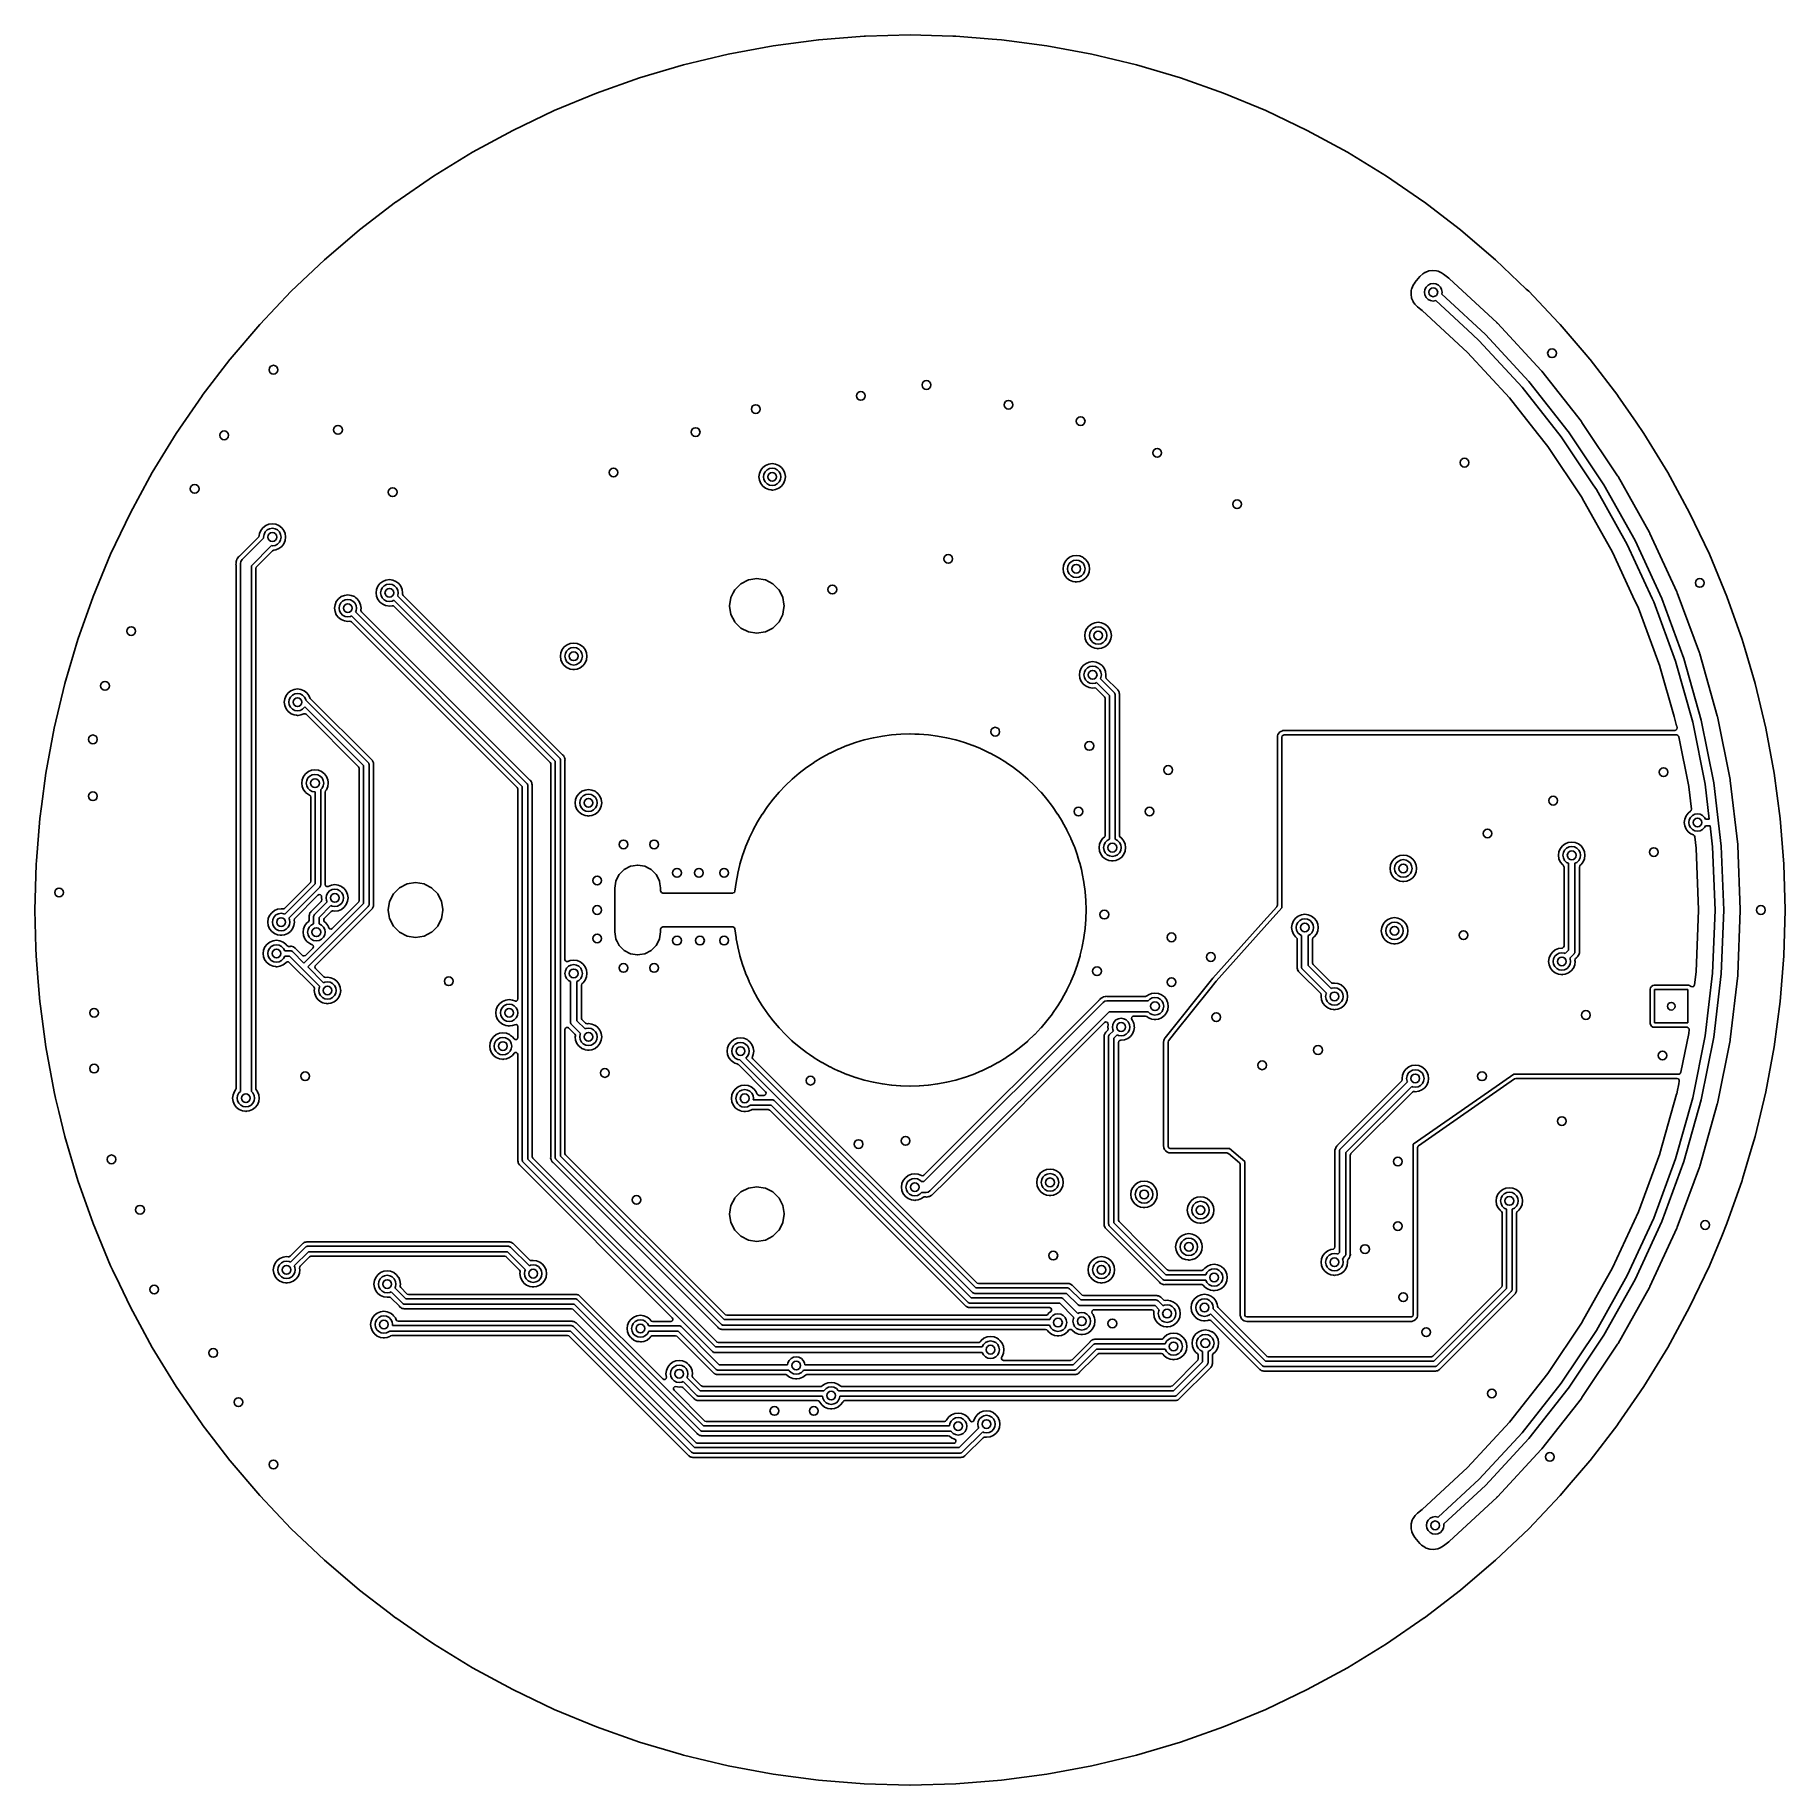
# Model space of a CAD drawing. Extents: x -1.57 to 1.57, y -1.57 to 1.57.
import ezdxf

# ---------------------------------------------------------------- set-up
doc = ezdxf.new("R2010")
doc.units = 0
doc.header["$MEASUREMENT"] = 0
doc.layers.add('BLACK', color=7, linetype='CONTINUOUS')

msp = doc.modelspace()

# ---------------------------------------------------------------- linework, layer by layer
at = {"layer": 'BLACK', "linetype": 'CONTINUOUS'}
for p, q in [((-0.0799, 1.5727), (0, 1.5748)), ((0, 1.5748), (0, 1.5748)), ((0, 1.5748), (0.0773, 1.5728)), ((-0.3274, 1.5404), (-0.2464, 1.5554)), ((-0.2464, 1.5554), (-0.2463, 1.5554)), ((-0.2463, 1.5554), (-0.1688, 1.5656)), ((-0.1688, 1.5656), (-0.1647, 1.5661)), ((-0.1647, 1.5661), (-0.1646, 1.5662)), ((-0.1646, 1.5662), (-0.1641, 1.5662)), ((-0.1641, 1.5662), (-0.0825, 1.5726)), ((-0.0825, 1.5726), (-0.0824, 1.5726)), ((-0.0824, 1.5726), (-0.0799, 1.5727)), ((0.0773, 1.5728), (0.0824, 1.5726)), ((0.0824, 1.5726), (0.0825, 1.5726)), ((0.0825, 1.5726), (0.148, 1.5675)), ((0.148, 1.5675), (0.1646, 1.5662)), ((0.1646, 1.5662), (0.1647, 1.5661)), ((0.1647, 1.5661), (0.1786, 1.5643)), ((0.1786, 1.5643), (0.2463, 1.5554)), ((0.2463, 1.5554), (0.2464, 1.5554)), ((0.2464, 1.5554), (0.3274, 1.5404)), ((-0.4866, 1.4977), (-0.4076, 1.5211)), ((-0.4076, 1.5211), (-0.4075, 1.5211)), ((-0.4075, 1.5211), (-0.3275, 1.5404)), ((-0.3275, 1.5404), (-0.3274, 1.5404)), ((0.3274, 1.5404), (0.3275, 1.5404)), ((0.3275, 1.5404), (0.4075, 1.5211)), ((0.4075, 1.5211), (0.4076, 1.5211)), ((0.4076, 1.5211), (0.4866, 1.4977)), ((-0.5643, 1.4702), (-0.4867, 1.4977)), ((-0.4867, 1.4977), (-0.4866, 1.4977)), ((0.4866, 1.4977), (0.4867, 1.4977)), ((0.4867, 1.4977), (0.5643, 1.4702)), ((-0.6405, 1.4386), (-0.5644, 1.4702)), ((-0.5644, 1.4702), (-0.5643, 1.4702)), ((0.5643, 1.4702), (0.5644, 1.4702)), ((0.5644, 1.4702), (0.6405, 1.4386)), ((-0.7149, 1.4032), (-0.6406, 1.4386)), ((-0.6406, 1.4386), (-0.6405, 1.4386)), ((0.6405, 1.4386), (0.6406, 1.4386)), ((0.6406, 1.4386), (0.6406, 1.4386)), ((0.6406, 1.4386), (0.7149, 1.4032)), ((-0.7873, 1.3638), (-0.715, 1.4031)), ((-0.715, 1.4031), (-0.7149, 1.4032)), ((0.7149, 1.4032), (0.715, 1.4031)), ((0.715, 1.4031), (0.7873, 1.3638)), ((-0.8576, 1.3208), (-0.7874, 1.3638)), ((-0.7874, 1.3638), (-0.7873, 1.3638)), ((0.7873, 1.3638), (0.7874, 1.3638)), ((0.7874, 1.3638), (0.8576, 1.3208)), ((-0.9256, 1.2741), (-0.8577, 1.3207)), ((-0.8577, 1.3207), (-0.8576, 1.3208)), ((0.8576, 1.3208), (0.8577, 1.3207)), ((0.8577, 1.3207), (0.9246, 1.2747)), ((-0.991, 1.2239), (-0.9257, 1.274)), ((-0.9257, 1.274), (-0.9256, 1.2741)), ((0.9246, 1.2747), (0.9256, 1.2741)), ((0.9256, 1.2741), (0.9257, 1.274)), ((0.9257, 1.274), (0.9548, 1.2516)), ((0.9548, 1.2516), (0.991, 1.2239)), ((-1.0537, 1.1703), (-0.9911, 1.2238)), ((-0.9911, 1.2238), (-0.991, 1.2239)), ((0.991, 1.2239), (0.9911, 1.2238)), ((0.9911, 1.2238), (1.0537, 1.1703)), ((-1.1135, 1.1136), (-1.0538, 1.1703)), ((-1.0538, 1.1703), (-1.0537, 1.1703)), ((1.0537, 1.1703), (1.0538, 1.1703)), ((1.0538, 1.1703), (1.1092, 1.1176)), ((0.9177, 1.14), (0.9087, 1.1292)), ((0.9228, 1.1447), (0.9177, 1.14)), ((0.9177, 1.14), (0.9177, 1.14)), ((0.9177, 1.14), (0.9177, 1.14)), ((0.9177, 1.14), (0.9177, 1.14)), ((0.9177, 1.14), (0.9177, 1.14)), ((0.9268, 1.1473), (0.9228, 1.1447)), ((0.9228, 1.1447), (0.9228, 1.1447)), ((0.9274, 1.1476), (0.9268, 1.1473)), ((0.9339, 1.1501), (0.9274, 1.1476)), ((0.9407, 1.151), (0.9339, 1.1501)), ((0.9339, 1.1501), (0.9339, 1.1501)), ((0.9476, 1.1502), (0.9407, 1.151)), ((0.9497, 1.1497), (0.9476, 1.1502)), ((0.9503, 1.1495), (0.9497, 1.1497)), ((0.9497, 1.1497), (0.9497, 1.1497)), ((0.9567, 1.1468), (0.9503, 1.1495)), ((0.9603, 1.1444), (0.9567, 1.1468)), ((0.9698, 1.1369), (0.9603, 1.1444)), ((0.9702, 1.1365), (0.9698, 1.1369)), ((0.9707, 1.1361), (0.9702, 1.1365)), ((0.9702, 1.1365), (0.9702, 1.1365)), ((0.9711, 1.1357), (0.9707, 1.1361)), ((1.056, 1.0573), (0.9711, 1.1357)), ((0.9711, 1.1357), (0.9711, 1.1357)), ((-1.1703, 1.0538), (-1.1136, 1.1135)), ((-1.1136, 1.1135), (-1.1135, 1.1136)), ((0.9022, 1.1151), (0.9017, 1.1082)), ((0.9017, 1.1082), (0.9028, 1.1014)), ((0.9028, 1.1176), (0.9022, 1.1151)), ((0.903, 1.1183), (0.9028, 1.1176)), ((0.9028, 1.1176), (0.9028, 1.1176)), ((0.9056, 1.1247), (0.903, 1.1183)), ((0.903, 1.1183), (0.903, 1.1183)), ((0.9085, 1.129), (0.9056, 1.1247)), ((0.9087, 1.1292), (0.9085, 1.129)), ((0.926, 1.1117), (0.9268, 1.1166)), ((0.9268, 1.1069), (0.926, 1.1117)), ((0.9268, 1.1166), (0.929, 1.121)), ((0.929, 1.1025), (0.9268, 1.1069)), ((0.929, 1.121), (0.9325, 1.1245)), ((0.9325, 1.099), (0.929, 1.1025)), ((0.9325, 1.1245), (0.9369, 1.1267)), ((0.9369, 1.1267), (0.9418, 1.1275)), ((0.9418, 1.1275), (0.9466, 1.1267)), ((0.9466, 1.1267), (0.951, 1.1245)), ((0.951, 1.1245), (0.9545, 1.121)), ((0.9545, 1.121), (0.9567, 1.1166)), ((0.9567, 1.1166), (0.9575, 1.1117)), ((0.9575, 1.1117), (0.957, 1.1083)), ((0.957, 1.1083), (0.9641, 1.1017)), ((1.1092, 1.1176), (1.1135, 1.1136)), ((1.1135, 1.1136), (1.1136, 1.1135)), ((1.1136, 1.1135), (1.1673, 1.0569)), ((0.9028, 1.1014), (0.9055, 1.095)), ((0.9055, 1.095), (0.9058, 1.0944)), ((0.9058, 1.0944), (0.9085, 1.0904)), ((0.9085, 1.0904), (0.9085, 1.0904)), ((0.9085, 1.0904), (0.9109, 1.088)), ((0.9109, 1.088), (0.9133, 1.0856)), ((0.9133, 1.0856), (0.9193, 1.0809)), ((0.9193, 1.0809), (0.9215, 1.0791)), ((0.9215, 1.0791), (0.9217, 1.079)), ((0.9217, 1.079), (1.0034, 1.0035)), ((0.9369, 1.0967), (0.9325, 1.099)), ((0.9418, 1.096), (0.9369, 1.0967)), ((0.9463, 1.0967), (0.9418, 1.096)), ((1.0124, 1.0356), (0.9463, 1.0967)), ((0.9641, 1.1017), (1.0356, 1.0356)), ((-1.2238, 0.9911), (-1.1703, 1.0537)), ((-1.1703, 1.0537), (-1.1703, 1.0538)), ((1.0564, 1.0569), (1.056, 1.0573)), ((1.056, 1.0573), (1.056, 1.0573)), ((1.0569, 1.0564), (1.0564, 1.0569)), ((1.0573, 1.056), (1.0569, 1.0564)), ((1.1357, 0.9711), (1.0573, 1.056)), ((1.1673, 1.0569), (1.1703, 1.0538)), ((1.1703, 1.0538), (1.1703, 1.0537)), ((1.1703, 1.0537), (1.2132, 1.0035)), ((1.0245, 1.0245), (1.0124, 1.0356)), ((1.1017, 0.9409), (1.0245, 1.0245)), ((1.0356, 1.0356), (1.0356, 1.0356)), ((1.0356, 1.0356), (1.1137, 0.9512)), ((-1.274, 0.9257), (-1.2239, 0.991)), ((-1.2239, 0.991), (-1.2238, 0.9911)), ((1.0034, 1.0035), (1.0035, 1.0034)), ((1.0035, 1.0034), (1.079, 0.9217)), ((1.2132, 1.0035), (1.2238, 0.9911)), ((1.2238, 0.9911), (1.2239, 0.991)), ((1.2239, 0.991), (1.274, 0.9257)), ((1.1137, 0.9512), (1.1137, 0.9511)), ((1.1137, 0.9511), (1.1848, 0.8609)), ((1.1361, 0.9707), (1.1357, 0.9711)), ((1.1365, 0.9702), (1.1361, 0.9707)), ((1.1361, 0.9707), (1.1361, 0.9707)), ((1.1369, 0.9698), (1.1365, 0.9702)), ((1.2084, 0.879), (1.1369, 0.9698)), ((-1.3207, 0.8577), (-1.2741, 0.9256)), ((-1.2741, 0.9256), (-1.274, 0.9257)), ((1.079, 0.9217), (1.0791, 0.9215)), ((1.0791, 0.9215), (1.1294, 0.8577)), ((1.1721, 0.8516), (1.1017, 0.9409)), ((1.274, 0.9257), (1.2741, 0.9256)), ((1.2741, 0.9256), (1.3067, 0.8781)), ((-1.3638, 0.7874), (-1.3208, 0.8576)), ((-1.3208, 0.8576), (-1.3207, 0.8577)), ((1.1294, 0.8577), (1.148, 0.8342)), ((1.2298, 0.7652), (1.1721, 0.8516)), ((1.1721, 0.8516), (1.1721, 0.8516)), ((1.1848, 0.8609), (1.1849, 0.8608)), ((1.1849, 0.8608), (1.2487, 0.7652)), ((1.2087, 0.8786), (1.2084, 0.879)), ((1.2091, 0.8781), (1.2087, 0.8786)), ((1.2087, 0.8786), (1.2087, 0.8786)), ((1.2094, 0.8776), (1.2091, 0.8781)), ((1.2736, 0.7815), (1.2094, 0.8776)), ((1.3067, 0.8781), (1.3207, 0.8577)), ((1.3207, 0.8577), (1.3207, 0.8577)), ((1.3207, 0.8577), (1.3208, 0.8576)), ((1.3208, 0.8576), (1.3638, 0.7874)), ((1.148, 0.8342), (1.1481, 0.834)), ((1.1481, 0.834), (1.2099, 0.7415)), ((-1.3638, 0.7873), (-1.3638, 0.7874)), ((-0.2687, 0.7914), (-0.2711, 0.7857)), ((-0.2649, 0.7964), (-0.2687, 0.7914)), ((-0.2687, 0.7914), (-0.2687, 0.7914)), ((-0.26, 0.8002), (-0.2649, 0.7964)), ((-0.2649, 0.7964), (-0.2649, 0.7964)), ((-0.263, 0.7844), (-0.2608, 0.7888)), ((-0.2608, 0.7888), (-0.2573, 0.7923)), ((-0.2542, 0.8026), (-0.26, 0.8002)), ((-0.26, 0.8002), (-0.26, 0.8002)), ((-0.2573, 0.7923), (-0.2529, 0.7945)), ((-0.248, 0.8034), (-0.2542, 0.8026)), ((-0.2542, 0.8026), (-0.2542, 0.8026)), ((-0.2529, 0.7945), (-0.248, 0.7953)), ((-0.2419, 0.8026), (-0.248, 0.8034)), ((-0.248, 0.8034), (-0.248, 0.8034)), ((-0.248, 0.7953), (-0.2432, 0.7945)), ((-0.2432, 0.7945), (-0.2388, 0.7923)), ((-0.2361, 0.8002), (-0.2419, 0.8026)), ((-0.2419, 0.8026), (-0.2419, 0.8026)), ((-0.2388, 0.7923), (-0.2353, 0.7888)), ((-0.2312, 0.7964), (-0.2361, 0.8002)), ((-0.2353, 0.7888), (-0.2331, 0.7844)), ((-0.2274, 0.7914), (-0.2312, 0.7964)), ((-0.2312, 0.7964), (-0.2312, 0.7964)), ((-0.2312, 0.7964), (-0.2312, 0.7964)), ((-0.2312, 0.7964), (-0.2312, 0.7964)), ((-0.2312, 0.7964), (-0.2312, 0.7964)), ((-0.2257, 0.7874), (-0.2274, 0.7914)), ((-0.2274, 0.7914), (-0.2274, 0.7914)), ((-0.225, 0.7857), (-0.2257, 0.7874)), ((1.3638, 0.7874), (1.3638, 0.7873)), ((-1.4031, 0.715), (-1.3681, 0.7795)), ((-1.3681, 0.7795), (-1.3638, 0.7873)), ((-0.2711, 0.7857), (-0.2719, 0.7795)), ((-0.2719, 0.7795), (-0.2719, 0.7795)), ((-0.2719, 0.7795), (-0.2711, 0.7734)), ((-0.2711, 0.7857), (-0.2711, 0.7857)), ((-0.2711, 0.7734), (-0.2711, 0.7734)), ((-0.2711, 0.7734), (-0.2687, 0.7676)), ((-0.2687, 0.7676), (-0.2687, 0.7676)), ((-0.2687, 0.7676), (-0.2687, 0.7676)), ((-0.2687, 0.7676), (-0.2649, 0.7627)), ((-0.2649, 0.7627), (-0.26, 0.7589)), ((-0.2638, 0.7795), (-0.263, 0.7844)), ((-0.263, 0.7747), (-0.2638, 0.7795)), ((-0.2608, 0.7703), (-0.263, 0.7747)), ((-0.2573, 0.7668), (-0.2608, 0.7703)), ((-0.26, 0.7589), (-0.2542, 0.7565)), ((-0.2529, 0.7645), (-0.2573, 0.7668)), ((-0.2542, 0.7565), (-0.2496, 0.7559)), ((-0.248, 0.7638), (-0.2529, 0.7645)), ((-0.2432, 0.7645), (-0.248, 0.7638)), ((-0.2468, 0.7558), (-0.2419, 0.7565)), ((-0.2388, 0.7668), (-0.2432, 0.7645)), ((-0.2419, 0.7565), (-0.2361, 0.7589)), ((-0.2353, 0.7703), (-0.2388, 0.7668)), ((-0.2361, 0.7589), (-0.2312, 0.7627)), ((-0.2331, 0.7747), (-0.2353, 0.7703)), ((-0.2331, 0.7844), (-0.2323, 0.7795)), ((-0.2323, 0.7795), (-0.2331, 0.7747)), ((-0.2312, 0.7627), (-0.2274, 0.7676)), ((-0.2274, 0.7676), (-0.225, 0.7734)), ((-0.2242, 0.78), (-0.225, 0.7857)), ((-0.225, 0.7857), (-0.225, 0.7857)), ((-0.225, 0.7734), (-0.2242, 0.7795)), ((-0.2242, 0.7795), (-0.2242, 0.78)), ((1.2353, 0.757), (1.2298, 0.7652)), ((1.2909, 0.6578), (1.2353, 0.757)), ((1.2487, 0.7652), (1.2488, 0.7652)), ((1.2488, 0.7652), (1.3049, 0.6649)), ((1.2739, 0.7811), (1.2736, 0.7815)), ((1.2739, 0.781), (1.2739, 0.7811)), ((1.2743, 0.7805), (1.2739, 0.781)), ((1.2746, 0.78), (1.2743, 0.7805)), ((1.331, 0.6792), (1.2746, 0.78)), ((1.3638, 0.7873), (1.4031, 0.715)), ((-0.2496, 0.7559), (-0.248, 0.7557)), ((-0.248, 0.7557), (-0.2468, 0.7558)), ((-0.248, 0.7557), (-0.248, 0.7557)), ((-0.248, 0.7557), (-0.248, 0.7557)), ((1.2099, 0.7415), (1.21, 0.7414)), ((1.21, 0.7414), (1.2644, 0.6443)), ((-1.4386, 0.6406), (-1.4032, 0.7149)), ((-1.4032, 0.7149), (-1.4031, 0.715)), ((-1.1538, 0.6943), (-1.1596, 0.6919)), ((-1.1476, 0.6951), (-1.1538, 0.6943)), ((-1.1538, 0.6943), (-1.1538, 0.6943)), ((-1.1415, 0.6943), (-1.1476, 0.6951)), ((-1.1476, 0.6951), (-1.1476, 0.6951)), ((-1.1357, 0.6919), (-1.1415, 0.6943)), ((-1.1415, 0.6943), (-1.1415, 0.6943)), ((1.4031, 0.715), (1.4032, 0.7149)), ((1.4032, 0.7149), (1.4386, 0.6406)), ((-1.1722, 0.6717), (-1.207, 0.637)), ((-1.2022, 0.6306), (-1.1631, 0.6697)), ((-1.1711, 0.674), (-1.1722, 0.6718)), ((-1.1722, 0.6718), (-1.1722, 0.6717)), ((-1.1707, 0.6774), (-1.1711, 0.674)), ((-1.1683, 0.6832), (-1.1707, 0.6774)), ((-1.1645, 0.6881), (-1.1683, 0.6832)), ((-1.1683, 0.6832), (-1.1683, 0.6832)), ((-1.1596, 0.6919), (-1.1645, 0.6881)), ((-1.1645, 0.6881), (-1.1645, 0.6881)), ((-1.1634, 0.6713), (-1.1626, 0.6761)), ((-1.1631, 0.6697), (-1.1634, 0.6713)), ((-1.1626, 0.6761), (-1.1604, 0.6805)), ((-1.1604, 0.6805), (-1.1569, 0.684)), ((-1.1596, 0.6919), (-1.1596, 0.6919)), ((-1.1569, 0.684), (-1.1525, 0.6862)), ((-1.1525, 0.6862), (-1.1476, 0.687)), ((-1.1476, 0.687), (-1.1428, 0.6862)), ((-1.1428, 0.6862), (-1.1384, 0.684)), ((-1.1384, 0.684), (-1.1349, 0.6805)), ((-1.1349, 0.662), (-1.1384, 0.6585)), ((-1.1308, 0.6881), (-1.1357, 0.6919)), ((-1.1349, 0.6805), (-1.1327, 0.6761)), ((-1.1327, 0.6664), (-1.1349, 0.662)), ((-1.1327, 0.6761), (-1.1319, 0.6713)), ((-1.1319, 0.6713), (-1.1327, 0.6664)), ((-1.127, 0.6832), (-1.1308, 0.6881)), ((-1.1308, 0.6881), (-1.1308, 0.6881)), ((-1.1308, 0.6881), (-1.1308, 0.6881)), ((-1.1308, 0.6881), (-1.1308, 0.6881)), ((-1.1308, 0.6881), (-1.1308, 0.6881)), ((-1.1246, 0.6774), (-1.127, 0.6832)), ((-1.127, 0.6832), (-1.127, 0.6832)), ((-1.127, 0.6593), (-1.1246, 0.6651)), ((-1.1239, 0.6717), (-1.1246, 0.6774)), ((-1.1246, 0.6774), (-1.1246, 0.6774)), ((-1.1246, 0.6651), (-1.1238, 0.6713)), ((-1.1238, 0.6713), (-1.1239, 0.6717)), ((1.3049, 0.6649), (1.3049, 0.6649)), ((1.3049, 0.6649), (1.3531, 0.5605)), ((1.3313, 0.6787), (1.331, 0.6792)), ((1.331, 0.6792), (1.331, 0.6792)), ((1.331, 0.6792), (1.331, 0.6792)), ((1.3316, 0.6781), (1.3313, 0.6787)), ((1.3318, 0.6776), (1.3316, 0.6781)), ((1.3802, 0.5727), (1.3318, 0.6776)), ((-1.4702, 0.5644), (-1.4386, 0.6405)), ((-1.4386, 0.6405), (-1.4386, 0.6406)), ((-1.2114, 0.6314), (-1.2121, 0.6292)), ((-1.2113, 0.6317), (-1.2114, 0.6314)), ((-1.2112, 0.6318), (-1.2113, 0.6317)), ((-1.2113, 0.6317), (-1.2113, 0.6317)), ((-1.2111, 0.632), (-1.2112, 0.6318)), ((-1.2112, 0.6318), (-1.2112, 0.6318)), ((-1.2097, 0.6339), (-1.2111, 0.632)), ((-1.2084, 0.6359), (-1.2097, 0.634)), ((-1.2097, 0.634), (-1.2097, 0.6339)), ((-1.2072, 0.6368), (-1.2084, 0.6359)), ((-1.2084, 0.6359), (-1.2084, 0.6359)), ((-1.207, 0.637), (-1.2072, 0.6368)), ((-1.2043, 0.6274), (-1.2022, 0.6306)), ((-1.2022, 0.6306), (-1.2022, 0.6306)), ((-1.1492, 0.6558), (-1.1854, 0.6196)), ((-1.1764, 0.6175), (-1.1618, 0.632)), ((-1.1618, 0.632), (-1.1471, 0.6467)), ((-1.1476, 0.6555), (-1.1492, 0.6558)), ((-1.1428, 0.6563), (-1.1476, 0.6555)), ((-1.1471, 0.6467), (-1.145, 0.6478)), ((-1.145, 0.6478), (-1.1449, 0.6478)), ((-1.1449, 0.6478), (-1.1415, 0.6482)), ((-1.1384, 0.6585), (-1.1428, 0.6563)), ((-1.1415, 0.6482), (-1.1357, 0.6506)), ((-1.1357, 0.6506), (-1.1308, 0.6544)), ((-1.1308, 0.6544), (-1.127, 0.6593)), ((0.2824, 0.631), (0.2786, 0.6261)), ((0.2873, 0.6348), (0.2824, 0.631)), ((0.2824, 0.631), (0.2824, 0.631)), ((0.293, 0.6372), (0.2873, 0.6348)), ((0.2873, 0.6348), (0.2873, 0.6348)), ((0.2992, 0.638), (0.293, 0.6372)), ((0.293, 0.6372), (0.293, 0.6372)), ((0.2943, 0.6292), (0.2992, 0.6299)), ((0.3054, 0.6372), (0.2992, 0.638)), ((0.2992, 0.638), (0.2992, 0.638)), ((0.2992, 0.6299), (0.3041, 0.6292)), ((0.3111, 0.6348), (0.3054, 0.6372)), ((0.3054, 0.6372), (0.3054, 0.6372)), ((0.3123, 0.6339), (0.3111, 0.6348)), ((0.3111, 0.6348), (0.3111, 0.6348)), ((0.3111, 0.6348), (0.3111, 0.6348)), ((0.3161, 0.631), (0.3123, 0.6339)), ((0.3199, 0.6261), (0.3161, 0.631)), ((0.3161, 0.631), (0.3161, 0.631)), ((0.3161, 0.631), (0.3161, 0.631)), ((0.3161, 0.631), (0.3161, 0.631)), ((0.3161, 0.631), (0.3161, 0.631)), ((1.2644, 0.6443), (1.2644, 0.6442)), ((1.2644, 0.6442), (1.3012, 0.5644)), ((1.3358, 0.5605), (1.2909, 0.6578)), ((1.2909, 0.6578), (1.2909, 0.6578)), ((1.2909, 0.6578), (1.2909, 0.6578)), ((1.4386, 0.6406), (1.4386, 0.6405)), ((1.4386, 0.6405), (1.4702, 0.5644)), ((-1.213, 0.624), (-1.2131, 0.6217)), ((-1.2131, 0.6217), (-1.213, 0.6214)), ((-1.2129, 0.6266), (-1.213, 0.6263)), ((-1.213, 0.6263), (-1.213, 0.624)), ((-1.213, 0.624), (-1.213, 0.624)), ((-1.213, 0.6214), (-1.213, 0.6214)), ((-1.213, 0.6214), (-1.213, 0.6208)), ((-1.213, 0.6208), (-1.213, -0.3215)), ((-1.2121, 0.6292), (-1.2129, 0.627)), ((-1.2129, 0.627), (-1.2129, 0.6267)), ((-1.2129, 0.6267), (-1.2129, 0.6267)), ((-1.2129, 0.6267), (-1.2129, 0.6266)), ((-1.2129, 0.6266), (-1.2129, 0.6266)), ((-1.2121, 0.6292), (-1.2121, 0.6292)), ((-1.2051, 0.6237), (-1.2043, 0.6274)), ((-1.2051, -0.3264), (-1.2051, 0.6237)), ((-1.1854, 0.6196), (-1.1854, -0.3264)), ((-1.1775, 0.6147), (-1.1768, 0.617)), ((-1.1775, 0.6142), (-1.1775, 0.6147)), ((-1.1775, 0.5709), (-1.1775, 0.6142)), ((-1.1768, 0.617), (-1.1764, 0.6175)), ((0.2762, 0.6203), (0.2754, 0.6142)), ((0.2754, 0.6142), (0.2754, 0.6142)), ((0.2754, 0.6142), (0.2762, 0.608)), ((0.2786, 0.6261), (0.2762, 0.6203)), ((0.2762, 0.6203), (0.2762, 0.6203)), ((0.2762, 0.608), (0.2762, 0.608)), ((0.2762, 0.608), (0.2786, 0.6022)), ((0.2786, 0.6261), (0.2786, 0.6261)), ((0.2786, 0.6022), (0.2786, 0.6022)), ((0.2786, 0.6022), (0.2786, 0.6022)), ((0.2786, 0.6022), (0.2824, 0.5973)), ((0.2835, 0.6142), (0.2842, 0.619)), ((0.2842, 0.6093), (0.2835, 0.6142)), ((0.2842, 0.619), (0.2865, 0.6234)), ((0.2865, 0.6049), (0.2842, 0.6093)), ((0.2865, 0.6234), (0.29, 0.6269)), ((0.29, 0.6014), (0.2865, 0.6049)), ((0.29, 0.6269), (0.2943, 0.6292)), ((0.2943, 0.5992), (0.29, 0.6014)), ((0.2992, 0.5984), (0.2943, 0.5992)), ((0.3041, 0.5992), (0.2992, 0.5984)), ((0.3041, 0.6292), (0.3085, 0.6269)), ((0.3085, 0.6014), (0.3041, 0.5992)), ((0.3085, 0.6269), (0.312, 0.6234)), ((0.312, 0.6049), (0.3085, 0.6014)), ((0.312, 0.6234), (0.3142, 0.619)), ((0.3142, 0.6093), (0.312, 0.6049)), ((0.3142, 0.619), (0.315, 0.6142)), ((0.315, 0.6142), (0.3142, 0.6093)), ((0.3161, 0.5973), (0.3199, 0.6022)), ((0.3222, 0.6203), (0.3199, 0.6261)), ((0.3199, 0.6261), (0.3199, 0.6261)), ((0.3199, 0.6022), (0.3222, 0.608)), ((0.3231, 0.6142), (0.3222, 0.6203)), ((0.3222, 0.6203), (0.3222, 0.6203)), ((0.3222, 0.608), (0.3231, 0.6142)), ((-1.1775, 0.5433), (-1.1775, 0.5709)), ((-1.0118, 0.5672), (-1.018, 0.5663)), ((-1.0056, 0.5663), (-1.0118, 0.5672)), ((-1.0118, 0.5672), (-1.0118, 0.5672)), ((-0.96, 0.577), (-0.9609, 0.5709)), ((-0.9609, 0.5709), (-0.9609, 0.5709)), ((-0.9609, 0.5709), (-0.96, 0.5647)), ((-0.9577, 0.5828), (-0.96, 0.577)), ((-0.96, 0.577), (-0.96, 0.577)), ((-0.9539, 0.5877), (-0.9577, 0.5828)), ((-0.9577, 0.5828), (-0.9577, 0.5828)), ((-0.9489, 0.5915), (-0.9539, 0.5877)), ((-0.9539, 0.5877), (-0.9539, 0.5877)), ((-0.9528, 0.5709), (-0.952, 0.5757)), ((-0.952, 0.566), (-0.9528, 0.5709)), ((-0.952, 0.5757), (-0.9497, 0.5801)), ((-0.9497, 0.5801), (-0.9463, 0.5836)), ((-0.9432, 0.5939), (-0.9489, 0.5915)), ((-0.9489, 0.5915), (-0.9489, 0.5915)), ((-0.9463, 0.5836), (-0.9419, 0.5858)), ((-0.937, 0.5947), (-0.9432, 0.5939)), ((-0.9432, 0.5939), (-0.9432, 0.5939)), ((-0.9419, 0.5858), (-0.937, 0.5866)), ((-0.9308, 0.5939), (-0.937, 0.5947)), ((-0.937, 0.5947), (-0.937, 0.5947)), ((-0.937, 0.5866), (-0.9321, 0.5858)), ((-0.9321, 0.5858), (-0.9278, 0.5836)), ((-0.9251, 0.5915), (-0.9308, 0.5939)), ((-0.9308, 0.5939), (-0.9308, 0.5939)), ((-0.9278, 0.5836), (-0.9243, 0.5801)), ((-0.9201, 0.5877), (-0.9251, 0.5915)), ((-0.9243, 0.5801), (-0.922, 0.5757)), ((-0.922, 0.5757), (-0.9213, 0.5709)), ((-0.9213, 0.5709), (-0.922, 0.566)), ((-0.9164, 0.5828), (-0.9201, 0.5877)), ((-0.9201, 0.5877), (-0.9201, 0.5877)), ((-0.9201, 0.5877), (-0.9201, 0.5877)), ((-0.9201, 0.5877), (-0.9201, 0.5877)), ((-0.9201, 0.5877), (-0.9201, 0.5877)), ((-0.914, 0.577), (-0.9164, 0.5828)), ((-0.9164, 0.5828), (-0.9164, 0.5828)), ((-0.9132, 0.5709), (-0.914, 0.577)), ((-0.9133, 0.5695), (-0.9132, 0.5709)), ((-0.9133, 0.5683), (-0.9133, 0.5695)), ((-0.9122, 0.5662), (-0.9133, 0.5683)), ((-0.3181, 0.571), (-0.3224, 0.5625)), ((-0.3155, 0.5761), (-0.3181, 0.571)), ((-0.3154, 0.5762), (-0.3155, 0.5761)), ((-0.3046, 0.587), (-0.3154, 0.5762)), ((-0.3154, 0.5762), (-0.3154, 0.5762)), ((-0.3154, 0.5762), (-0.3154, 0.5762)), ((-0.3045, 0.5871), (-0.3046, 0.587)), ((-0.2909, 0.594), (-0.3045, 0.5871)), ((-0.3045, 0.5871), (-0.3045, 0.5871)), ((-0.3045, 0.5871), (-0.3045, 0.5871)), ((-0.3045, 0.5871), (-0.3045, 0.5871)), ((-0.2908, 0.5941), (-0.2909, 0.594)), ((-0.2907, 0.5941), (-0.2908, 0.5941)), ((-0.2908, 0.5941), (-0.2908, 0.5941)), ((-0.2908, 0.5941), (-0.2908, 0.5941)), ((-0.2867, 0.5947), (-0.2907, 0.5941)), ((-0.2757, 0.5965), (-0.2867, 0.5947)), ((-0.2756, 0.5965), (-0.2757, 0.5965)), ((-0.2755, 0.5965), (-0.2756, 0.5965)), ((-0.2604, 0.5941), (-0.2755, 0.5965)), ((-0.2603, 0.594), (-0.2604, 0.5941)), ((-0.2604, 0.5941), (-0.2604, 0.5941)), ((-0.2604, 0.5941), (-0.2604, 0.5941)), ((-0.2604, 0.5941), (-0.2604, 0.5941)), ((-0.2467, 0.5871), (-0.2603, 0.594)), ((-0.2466, 0.587), (-0.2467, 0.5871)), ((-0.2467, 0.5871), (-0.2467, 0.5871)), ((-0.2358, 0.5762), (-0.2466, 0.587)), ((-0.2357, 0.5761), (-0.2358, 0.5762)), ((-0.2358, 0.5762), (-0.2358, 0.5762)), ((-0.2358, 0.5762), (-0.2358, 0.5762)), ((-0.2288, 0.5625), (-0.2357, 0.5761)), ((0.2824, 0.5973), (0.2873, 0.5935)), ((0.2873, 0.5935), (0.293, 0.5911)), ((0.293, 0.5911), (0.2977, 0.5905)), ((0.2977, 0.5905), (0.2992, 0.5903)), ((0.2992, 0.5903), (0.3004, 0.5905)), ((0.2992, 0.5903), (0.2992, 0.5903)), ((0.2992, 0.5903), (0.2992, 0.5903)), ((0.3004, 0.5905), (0.3054, 0.5911)), ((0.3054, 0.5911), (0.3111, 0.5935)), ((0.3111, 0.5935), (0.3161, 0.5973)), ((1.3804, 0.5721), (1.3802, 0.5727)), ((1.3802, 0.5727), (1.3802, 0.5727)), ((1.3807, 0.5715), (1.3804, 0.5721)), ((1.3804, 0.5721), (1.3804, 0.5721)), ((1.3804, 0.5721), (1.3804, 0.5721)), ((1.3809, 0.571), (1.3807, 0.5715)), ((1.4209, 0.4626), (1.3809, 0.571)), ((-1.4977, 0.4867), (-1.4702, 0.5643)), ((-1.4702, 0.5643), (-1.4702, 0.5644)), ((-1.1775, -0.0783), (-1.1775, 0.5433)), ((-1.0348, 0.5495), (-1.0357, 0.5433)), ((-1.0357, 0.5433), (-1.0357, 0.5433)), ((-1.0357, 0.5433), (-1.0348, 0.5371)), ((-1.0325, 0.5552), (-1.0348, 0.5495)), ((-1.0348, 0.5495), (-1.0348, 0.5495)), ((-1.0348, 0.5371), (-1.0348, 0.5371)), ((-1.0348, 0.5371), (-1.0325, 0.5314)), ((-1.0287, 0.5602), (-1.0325, 0.5552)), ((-1.0325, 0.5552), (-1.0325, 0.5552)), ((-1.0237, 0.564), (-1.0287, 0.5602)), ((-1.0287, 0.5602), (-1.0287, 0.5602)), ((-1.0276, 0.5433), (-1.0268, 0.5482)), ((-1.0268, 0.5384), (-1.0276, 0.5433)), ((-1.0268, 0.5482), (-1.0246, 0.5526)), ((-1.0246, 0.5341), (-1.0268, 0.5384)), ((-1.0246, 0.5526), (-1.0211, 0.556)), ((-1.018, 0.5663), (-1.0237, 0.564)), ((-1.0237, 0.564), (-1.0237, 0.564)), ((-1.0211, 0.556), (-1.0167, 0.5583)), ((-1.018, 0.5663), (-1.018, 0.5663)), ((-1.0167, 0.5583), (-1.0118, 0.5591)), ((-1.0118, 0.5591), (-1.0069, 0.5583)), ((-1.0069, 0.5583), (-1.0026, 0.556)), ((-0.9999, 0.564), (-1.0056, 0.5663)), ((-1.0056, 0.5663), (-1.0056, 0.5663)), ((-1.0026, 0.556), (-0.9991, 0.5526)), ((-0.9979, 0.5625), (-0.9999, 0.564)), ((-0.9999, 0.564), (-0.9999, 0.564)), ((-0.9999, 0.564), (-0.9999, 0.564)), ((-0.9991, 0.5526), (-0.9968, 0.5482)), ((-0.995, 0.5602), (-0.9979, 0.5625)), ((-0.9968, 0.5384), (-0.9979, 0.5364)), ((-0.9979, 0.5364), (-0.6894, 0.2279)), ((-0.9968, 0.5482), (-0.9961, 0.5433)), ((-0.9961, 0.5433), (-0.9968, 0.5384)), ((-0.9949, 0.5602), (-0.995, 0.5602)), ((-0.995, 0.5602), (-0.995, 0.5602)), ((-0.995, 0.5602), (-0.995, 0.5602)), ((-0.9912, 0.5552), (-0.9949, 0.5602)), ((-0.9949, 0.5602), (-0.9949, 0.5602)), ((-0.9888, 0.5495), (-0.9912, 0.5552)), ((-0.9912, 0.5552), (-0.9912, 0.5552)), ((-0.988, 0.5433), (-0.9888, 0.5495)), ((-0.9884, 0.5402), (-0.988, 0.5433)), ((-0.9884, 0.539), (-0.9884, 0.5402)), ((-0.9873, 0.5369), (-0.9884, 0.539)), ((-0.6843, 0.2339), (-0.9873, 0.5369)), ((-0.96, 0.5647), (-0.96, 0.5647)), ((-0.96, 0.5647), (-0.9577, 0.5589)), ((-0.9577, 0.5589), (-0.9577, 0.5589)), ((-0.9577, 0.5589), (-0.9548, 0.5552)), ((-0.9548, 0.5552), (-0.9539, 0.554)), ((-0.9539, 0.554), (-0.9489, 0.5502)), ((-0.9497, 0.5616), (-0.952, 0.566)), ((-0.9463, 0.5581), (-0.9497, 0.5616)), ((-0.9489, 0.5502), (-0.9489, 0.5502)), ((-0.9489, 0.5502), (-0.9489, 0.5502)), ((-0.9489, 0.5502), (-0.9437, 0.548)), ((-0.9419, 0.5559), (-0.9463, 0.5581)), ((-0.9437, 0.548), (-0.9432, 0.5478)), ((-0.9432, 0.5478), (-0.937, 0.547)), ((-0.937, 0.5551), (-0.9419, 0.5559)), ((-0.9321, 0.5559), (-0.937, 0.5551)), ((-0.937, 0.547), (-0.9321, 0.5477)), ((-0.9287, 0.5576), (-0.9321, 0.5559)), ((-0.9321, 0.5477), (-0.9297, 0.5472)), ((-0.9297, 0.5472), (-0.9289, 0.5466)), ((-0.9289, 0.5466), (-0.6478, 0.2655)), ((-0.6388, 0.2676), (-0.9287, 0.5576)), ((-0.922, 0.566), (-0.9224, 0.5652)), ((-0.9224, 0.5652), (-0.6304, 0.2732)), ((-0.8933, 0.5472), (-0.9122, 0.5662)), ((-0.8401, 0.4941), (-0.8933, 0.5472)), ((-0.3224, 0.5624), (-0.3248, 0.5473)), ((-0.3248, 0.5473), (-0.3248, 0.5472)), ((-0.3248, 0.5472), (-0.3248, 0.547)), ((-0.3248, 0.5472), (-0.3248, 0.5472)), ((-0.3248, 0.547), (-0.3224, 0.5321)), ((-0.3224, 0.5625), (-0.3224, 0.5625)), ((-0.3224, 0.5625), (-0.3224, 0.5625)), ((-0.3224, 0.5625), (-0.3224, 0.5624)), ((-0.3224, 0.5624), (-0.3224, 0.5624)), ((-0.2288, 0.5624), (-0.2288, 0.5625)), ((-0.2288, 0.5625), (-0.2288, 0.5625)), ((-0.2268, 0.5502), (-0.2288, 0.5624)), ((-0.2288, 0.5321), (-0.228, 0.5371)), ((-0.228, 0.5371), (-0.2264, 0.5472)), ((-0.2264, 0.5473), (-0.2268, 0.5502)), ((-0.2264, 0.5472), (-0.2264, 0.5473)), ((-0.2264, 0.5473), (-0.2264, 0.5473)), ((-0.2264, 0.5472), (-0.2264, 0.5472)), ((1.3012, 0.5644), (1.3109, 0.5433)), ((1.3109, 0.5433), (1.311, 0.5431)), ((1.311, 0.5431), (1.3111, 0.543)), ((1.3111, 0.543), (1.3496, 0.4386)), ((1.3385, 0.5544), (1.3358, 0.5605)), ((1.3779, 0.4477), (1.3385, 0.5544)), ((1.3531, 0.5605), (1.3531, 0.5604)), ((1.3531, 0.5604), (1.3929, 0.4526)), ((1.4702, 0.5644), (1.4702, 0.5643)), ((1.4702, 0.5643), (1.4977, 0.4867)), ((-1.0325, 0.5314), (-1.0325, 0.5314)), ((-1.0325, 0.5314), (-1.0325, 0.5314)), ((-1.0325, 0.5314), (-1.0287, 0.5264)), ((-1.0287, 0.5264), (-1.0237, 0.5227)), ((-1.0211, 0.5306), (-1.0246, 0.5341)), ((-1.0237, 0.5227), (-1.018, 0.5203)), ((-1.0167, 0.5283), (-1.0211, 0.5306)), ((-1.018, 0.5203), (-1.0118, 0.5195)), ((-1.0118, 0.5276), (-1.0167, 0.5283)), ((-1.0069, 0.5283), (-1.0118, 0.5276)), ((-1.0118, 0.5195), (-1.0087, 0.5199)), ((-1.0087, 0.5199), (-1.0063, 0.5194)), ((-1.0049, 0.5294), (-1.0069, 0.5283)), ((-1.0063, 0.5194), (-1.0054, 0.5188)), ((-1.0054, 0.5188), (-0.7069, 0.2202)), ((-0.6978, 0.2224), (-1.0049, 0.5294)), ((-0.3224, 0.5321), (-0.3224, 0.532)), ((-0.3224, 0.532), (-0.3224, 0.532)), ((-0.3224, 0.532), (-0.3224, 0.532)), ((-0.3224, 0.532), (-0.3224, 0.532)), ((-0.3224, 0.532), (-0.3155, 0.5184)), ((-0.3155, 0.5184), (-0.3154, 0.5183)), ((-0.3154, 0.5183), (-0.3154, 0.5182)), ((-0.3154, 0.5182), (-0.3046, 0.5075)), ((-0.3046, 0.5075), (-0.3045, 0.5074)), ((-0.3045, 0.5074), (-0.3045, 0.5074)), ((-0.3045, 0.5074), (-0.3045, 0.5074)), ((-0.3045, 0.5074), (-0.2909, 0.5005)), ((-0.2603, 0.5005), (-0.2494, 0.506)), ((-0.2494, 0.506), (-0.2467, 0.5074)), ((-0.2467, 0.5074), (-0.2467, 0.5074)), ((-0.2467, 0.5074), (-0.2466, 0.5074)), ((-0.2466, 0.5075), (-0.2358, 0.5182)), ((-0.2466, 0.5074), (-0.2466, 0.5075)), ((-0.2358, 0.5183), (-0.2357, 0.5184)), ((-0.2358, 0.5182), (-0.2358, 0.5183)), ((-0.2358, 0.5183), (-0.2358, 0.5183)), ((-0.2357, 0.5184), (-0.2288, 0.532)), ((-0.2288, 0.532), (-0.2288, 0.5321)), ((-0.2288, 0.532), (-0.2288, 0.532)), ((-0.2288, 0.532), (-0.2288, 0.532)), ((0.3179, 0.506), (0.3155, 0.5003)), ((0.3217, 0.511), (0.3179, 0.506)), ((0.3179, 0.506), (0.3179, 0.506)), ((0.3267, 0.5147), (0.3217, 0.511)), ((0.3217, 0.511), (0.3217, 0.511)), ((0.3258, 0.5034), (0.3293, 0.5068)), ((0.3324, 0.5171), (0.3267, 0.5147)), ((0.3267, 0.5147), (0.3267, 0.5147)), ((0.3293, 0.5068), (0.3337, 0.5091)), ((0.3386, 0.5179), (0.3324, 0.5171)), ((0.3324, 0.5171), (0.3324, 0.5171)), ((0.3337, 0.5091), (0.3386, 0.5098)), ((0.3448, 0.5171), (0.3386, 0.5179)), ((0.3386, 0.5179), (0.3386, 0.5179)), ((0.3386, 0.5098), (0.3434, 0.5091)), ((0.3434, 0.5091), (0.3478, 0.5068)), ((0.3505, 0.5147), (0.3448, 0.5171)), ((0.3448, 0.5171), (0.3448, 0.5171)), ((0.3478, 0.5068), (0.3513, 0.5034)), ((0.3554, 0.511), (0.3505, 0.5147)), ((0.3592, 0.506), (0.3554, 0.511)), ((0.3554, 0.511), (0.3554, 0.511)), ((0.3554, 0.511), (0.3554, 0.511)), ((0.3554, 0.511), (0.3554, 0.511)), ((0.3554, 0.511), (0.3554, 0.511)), ((0.3616, 0.5004), (0.3592, 0.506)), ((0.3592, 0.506), (0.3592, 0.506)), ((-1.5211, 0.4076), (-1.4977, 0.4866)), ((-1.4977, 0.4866), (-1.4977, 0.4867)), ((-0.8027, 0.4567), (-0.8401, 0.4941)), ((-0.6222, 0.4736), (-0.626, 0.4686)), ((-0.6173, 0.4773), (-0.6222, 0.4736)), ((-0.6222, 0.4736), (-0.6222, 0.4736)), ((-0.6115, 0.4797), (-0.6173, 0.4773)), ((-0.6173, 0.4773), (-0.6173, 0.4773)), ((-0.6053, 0.4805), (-0.6115, 0.4797)), ((-0.6115, 0.4797), (-0.6115, 0.4797)), ((-0.6102, 0.4717), (-0.6053, 0.4724)), ((-0.5992, 0.4797), (-0.6053, 0.4805)), ((-0.6053, 0.4805), (-0.6053, 0.4805)), ((-0.6053, 0.4724), (-0.6005, 0.4717)), ((-0.5934, 0.4773), (-0.5992, 0.4797)), ((-0.5992, 0.4797), (-0.5992, 0.4797)), ((-0.5913, 0.4757), (-0.5934, 0.4773)), ((-0.5934, 0.4773), (-0.5934, 0.4773)), ((-0.5934, 0.4773), (-0.5934, 0.4773)), ((-0.5885, 0.4736), (-0.5913, 0.4757)), ((-0.5847, 0.4686), (-0.5885, 0.4736)), ((-0.5885, 0.4736), (-0.5885, 0.4736)), ((-0.5885, 0.4736), (-0.5885, 0.4736)), ((-0.5885, 0.4736), (-0.5885, 0.4736)), ((-0.5885, 0.4736), (-0.5885, 0.4736)), ((-0.2909, 0.5005), (-0.2908, 0.5004)), ((-0.2908, 0.5004), (-0.2907, 0.5004)), ((-0.2907, 0.5004), (-0.2757, 0.498)), ((-0.2757, 0.498), (-0.2756, 0.498)), ((-0.2756, 0.498), (-0.2756, 0.498)), ((-0.2756, 0.498), (-0.2755, 0.498)), ((-0.2755, 0.498), (-0.2605, 0.5004)), ((-0.2605, 0.5004), (-0.2604, 0.5004)), ((-0.2604, 0.5004), (-0.2603, 0.5005)), ((-0.2604, 0.5004), (-0.2604, 0.5004)), ((0.3155, 0.5003), (0.3147, 0.4941)), ((0.3147, 0.4941), (0.3147, 0.4941)), ((0.3147, 0.4941), (0.3155, 0.4879)), ((0.3155, 0.5003), (0.3155, 0.5003)), ((0.3155, 0.4879), (0.3155, 0.4879)), ((0.3155, 0.4879), (0.3179, 0.4822)), ((0.3179, 0.4822), (0.3179, 0.4822)), ((0.3179, 0.4822), (0.3217, 0.4772)), ((0.3217, 0.4772), (0.3217, 0.4772)), ((0.3217, 0.4772), (0.3267, 0.4734)), ((0.3228, 0.4941), (0.3236, 0.499)), ((0.3236, 0.4892), (0.3228, 0.4941)), ((0.3236, 0.499), (0.3258, 0.5034)), ((0.3258, 0.4848), (0.3236, 0.4892)), ((0.3293, 0.4814), (0.3258, 0.4848)), ((0.3267, 0.4734), (0.3324, 0.4711)), ((0.3337, 0.4791), (0.3293, 0.4814)), ((0.3386, 0.4783), (0.3337, 0.4791)), ((0.3434, 0.4791), (0.3386, 0.4783)), ((0.3478, 0.4814), (0.3434, 0.4791)), ((0.3448, 0.4711), (0.3505, 0.4734)), ((0.3513, 0.4848), (0.3478, 0.4814)), ((0.3505, 0.4734), (0.3554, 0.4772)), ((0.3513, 0.5034), (0.3536, 0.499)), ((0.3536, 0.4892), (0.3513, 0.4848)), ((0.3536, 0.499), (0.3543, 0.4941)), ((0.3543, 0.4941), (0.3536, 0.4892)), ((0.3554, 0.4772), (0.3592, 0.4822)), ((0.3592, 0.4822), (0.3616, 0.4879)), ((0.3616, 0.5003), (0.3616, 0.5004)), ((0.3624, 0.4941), (0.3616, 0.5003)), ((0.3616, 0.4879), (0.3624, 0.4941)), ((1.4977, 0.4867), (1.4977, 0.4866)), ((1.4977, 0.4866), (1.503, 0.4686)), ((-0.7693, 0.4232), (-0.8027, 0.4567)), ((-0.6284, 0.4629), (-0.6292, 0.4567)), ((-0.6292, 0.4567), (-0.6292, 0.4567)), ((-0.6292, 0.4567), (-0.6284, 0.4505)), ((-0.626, 0.4686), (-0.6284, 0.4629)), ((-0.6284, 0.4629), (-0.6284, 0.4629)), ((-0.6284, 0.4505), (-0.6284, 0.4505)), ((-0.6284, 0.4505), (-0.626, 0.4448)), ((-0.626, 0.4686), (-0.626, 0.4686)), ((-0.626, 0.4448), (-0.626, 0.4448)), ((-0.626, 0.4448), (-0.6253, 0.4439)), ((-0.6253, 0.4439), (-0.6222, 0.4398)), ((-0.6211, 0.4567), (-0.6203, 0.4616)), ((-0.6203, 0.4518), (-0.6211, 0.4567)), ((-0.6203, 0.4616), (-0.6181, 0.4659)), ((-0.6181, 0.4474), (-0.6203, 0.4518)), ((-0.6181, 0.4659), (-0.6146, 0.4694)), ((-0.6146, 0.444), (-0.6181, 0.4474)), ((-0.6146, 0.4694), (-0.6102, 0.4717)), ((-0.6102, 0.4417), (-0.6146, 0.444)), ((-0.6053, 0.4409), (-0.6102, 0.4417)), ((-0.6005, 0.4417), (-0.6053, 0.4409)), ((-0.6005, 0.4717), (-0.5961, 0.4694)), ((-0.5961, 0.444), (-0.6005, 0.4417)), ((-0.5961, 0.4694), (-0.5926, 0.4659)), ((-0.5926, 0.4474), (-0.5961, 0.444)), ((-0.5926, 0.4659), (-0.5904, 0.4616)), ((-0.5904, 0.4518), (-0.5926, 0.4474)), ((-0.5904, 0.4616), (-0.5896, 0.4567)), ((-0.5896, 0.4567), (-0.5904, 0.4518)), ((-0.5885, 0.4398), (-0.5847, 0.4448)), ((-0.5823, 0.4629), (-0.5847, 0.4686)), ((-0.5847, 0.4686), (-0.5847, 0.4686)), ((-0.5847, 0.4448), (-0.5823, 0.4505)), ((-0.5815, 0.4567), (-0.5823, 0.4629)), ((-0.5823, 0.4505), (-0.5815, 0.4567)), ((0.3168, 0.4439), (0.3119, 0.4401)), ((0.3226, 0.4463), (0.3168, 0.4439)), ((0.3168, 0.4439), (0.3168, 0.4439)), ((0.3287, 0.4471), (0.3226, 0.4463)), ((0.3226, 0.4463), (0.3226, 0.4463)), ((0.3349, 0.4463), (0.3287, 0.4471)), ((0.3287, 0.4471), (0.3287, 0.4471)), ((0.3324, 0.4711), (0.337, 0.4705)), ((0.3407, 0.4439), (0.3349, 0.4463)), ((0.3349, 0.4463), (0.3349, 0.4463)), ((0.337, 0.4705), (0.3386, 0.4702)), ((0.3386, 0.4702), (0.3398, 0.4704)), ((0.3386, 0.4702), (0.3386, 0.4702)), ((0.3386, 0.4702), (0.3386, 0.4702)), ((0.3398, 0.4704), (0.3448, 0.4711)), ((0.3456, 0.4401), (0.3407, 0.4439)), ((1.4088, 0.3382), (1.3779, 0.4477)), ((1.3929, 0.4526), (1.3929, 0.4526)), ((1.3929, 0.4526), (1.4241, 0.3419)), ((1.4211, 0.4621), (1.4209, 0.4626)), ((1.4209, 0.4626), (1.4209, 0.4626)), ((1.4213, 0.4615), (1.4211, 0.4621)), ((1.4214, 0.4609), (1.4213, 0.4615)), ((1.4213, 0.4615), (1.4213, 0.4615)), ((1.4528, 0.3497), (1.4214, 0.4609)), ((1.503, 0.4686), (1.5211, 0.4076)), ((-0.6253, 0.2792), (-0.7693, 0.4232)), ((-0.6222, 0.4398), (-0.6173, 0.436)), ((-0.6173, 0.436), (-0.6173, 0.436)), ((-0.6173, 0.436), (-0.6173, 0.436)), ((-0.6173, 0.436), (-0.6151, 0.4352)), ((-0.6151, 0.4352), (-0.6115, 0.4337)), ((-0.6115, 0.4337), (-0.6069, 0.433)), ((-0.6069, 0.433), (-0.6053, 0.4328)), ((-0.6053, 0.4328), (-0.6041, 0.433)), ((-0.6053, 0.4328), (-0.6053, 0.4328)), ((-0.6053, 0.4328), (-0.6053, 0.4328)), ((-0.6041, 0.433), (-0.5992, 0.4337)), ((-0.5992, 0.4337), (-0.5934, 0.436)), ((-0.5934, 0.436), (-0.5885, 0.4398)), ((0.3057, 0.4294), (0.3049, 0.4232)), ((0.3049, 0.4232), (0.3049, 0.4232)), ((0.3049, 0.4232), (0.3057, 0.4171)), ((0.3081, 0.4352), (0.3057, 0.4294)), ((0.3057, 0.4294), (0.3057, 0.4294)), ((0.3057, 0.4171), (0.3057, 0.4171)), ((0.3057, 0.4171), (0.3081, 0.4113)), ((0.3119, 0.4401), (0.3081, 0.4352)), ((0.3081, 0.4352), (0.3081, 0.4352)), ((0.3081, 0.4113), (0.3081, 0.4113)), ((0.3081, 0.4113), (0.3109, 0.4076)), ((0.3119, 0.4401), (0.3119, 0.4401)), ((0.313, 0.4232), (0.3138, 0.4281)), ((0.3138, 0.4184), (0.313, 0.4232)), ((0.3138, 0.4281), (0.316, 0.4325)), ((0.316, 0.414), (0.3138, 0.4184)), ((0.316, 0.4325), (0.3195, 0.436)), ((0.3195, 0.4105), (0.316, 0.414)), ((0.3195, 0.436), (0.3239, 0.4382)), ((0.3239, 0.4083), (0.3195, 0.4105)), ((0.3239, 0.4382), (0.3287, 0.439)), ((0.3287, 0.439), (0.3336, 0.4382)), ((0.3336, 0.4382), (0.338, 0.436)), ((0.338, 0.436), (0.3415, 0.4325)), ((0.3415, 0.4325), (0.3437, 0.4281)), ((0.3437, 0.4184), (0.3427, 0.4163)), ((0.3427, 0.4163), (0.3677, 0.3913)), ((0.3437, 0.4281), (0.3445, 0.4232)), ((0.3445, 0.4232), (0.3437, 0.4184)), ((0.3494, 0.4352), (0.3456, 0.4401)), ((0.3456, 0.4401), (0.3456, 0.4401)), ((0.3456, 0.4401), (0.3456, 0.4401)), ((0.3456, 0.4401), (0.3456, 0.4401)), ((0.3456, 0.4401), (0.3456, 0.4401)), ((0.3518, 0.4294), (0.3494, 0.4352)), ((0.3494, 0.4352), (0.3494, 0.4352)), ((0.3526, 0.4232), (0.3518, 0.4294)), ((0.3522, 0.4201), (0.3526, 0.4232)), ((0.3522, 0.419), (0.3522, 0.4201)), ((0.3533, 0.4168), (0.3522, 0.419)), ((0.3728, 0.3973), (0.3533, 0.4168)), ((1.3496, 0.4386), (1.3496, 0.4384)), ((1.3496, 0.4384), (1.3751, 0.348)), ((-1.5404, 0.3275), (-1.5211, 0.4075)), ((-1.5211, 0.4075), (-1.5211, 0.4076)), ((-1.1254, 0.3802), (-1.1262, 0.374)), ((-1.123, 0.3859), (-1.1254, 0.3802)), ((-1.1254, 0.3802), (-1.1254, 0.3802)), ((-1.1192, 0.3909), (-1.123, 0.3859)), ((-1.123, 0.3859), (-1.123, 0.3859)), ((-1.1143, 0.3947), (-1.1192, 0.3909)), ((-1.1192, 0.3909), (-1.1192, 0.3909)), ((-1.1181, 0.374), (-1.1173, 0.3789)), ((-1.1173, 0.3789), (-1.1151, 0.3833)), ((-1.1151, 0.3833), (-1.1116, 0.3868)), ((-1.1085, 0.397), (-1.1143, 0.3947)), ((-1.1143, 0.3947), (-1.1143, 0.3947)), ((-1.1116, 0.3868), (-1.1072, 0.389)), ((-1.1024, 0.3979), (-1.1085, 0.397)), ((-1.1085, 0.397), (-1.1085, 0.397)), ((-1.1072, 0.389), (-1.1024, 0.3898)), ((-1.0962, 0.397), (-1.1024, 0.3979)), ((-1.1024, 0.3979), (-1.1024, 0.3979)), ((-1.1024, 0.3898), (-1.0975, 0.389)), ((-1.0975, 0.389), (-1.0931, 0.3868)), ((-1.0904, 0.3947), (-1.0962, 0.397)), ((-1.0962, 0.397), (-1.0962, 0.397)), ((-1.0931, 0.3868), (-1.0896, 0.3833)), ((-1.0855, 0.3909), (-1.0904, 0.3947)), ((-1.0896, 0.3833), (-1.0874, 0.3789)), ((-1.0874, 0.3789), (-1.0872, 0.3776)), ((-1.0817, 0.3859), (-1.0855, 0.3909)), ((-1.0855, 0.3909), (-1.0855, 0.3909)), ((-1.0855, 0.3909), (-1.0855, 0.3909)), ((-1.0855, 0.3909), (-1.0855, 0.3909)), ((-1.0855, 0.3909), (-1.0855, 0.3909)), ((-1.0801, 0.3821), (-1.0817, 0.3859)), ((-1.0817, 0.3859), (-1.0817, 0.3859)), ((-1.0793, 0.3809), (-1.0801, 0.3821)), ((-0.9697, 0.2713), (-1.0793, 0.3809)), ((0.3109, 0.4076), (0.3119, 0.4064)), ((0.3119, 0.4064), (0.3168, 0.4026)), ((0.3168, 0.4026), (0.3226, 0.4002)), ((0.3226, 0.4002), (0.3287, 0.3994)), ((0.3287, 0.4075), (0.3239, 0.4083)), ((0.3336, 0.4083), (0.3287, 0.4075)), ((0.3287, 0.3994), (0.3319, 0.3998)), ((0.3319, 0.3998), (0.3343, 0.3994)), ((0.3357, 0.4093), (0.3336, 0.4083)), ((0.3343, 0.3994), (0.3352, 0.3987)), ((0.3352, 0.3987), (0.3502, 0.3836)), ((0.3593, 0.3858), (0.3357, 0.4093)), ((0.3502, 0.3836), (0.3513, 0.3815)), ((0.3513, 0.3815), (0.3514, 0.3809)), ((0.3514, 0.3809), (0.3514, 0.1341)), ((0.3593, 0.1272), (0.3593, 0.3858)), ((0.3677, 0.3913), (0.3682, 0.3906)), ((0.3682, 0.3906), (0.3683, 0.3905)), ((0.3683, 0.3905), (0.3683, 0.3904)), ((0.3683, 0.3904), (0.3685, 0.3902)), ((0.3685, 0.3902), (0.3688, 0.389)), ((0.3688, 0.389), (0.3691, 0.3878)), ((0.3691, 0.3878), (0.3691, 0.1272)), ((0.3729, 0.3972), (0.3728, 0.3973)), ((0.3739, 0.3964), (0.3729, 0.3972)), ((0.3741, 0.3962), (0.3739, 0.3964)), ((0.3749, 0.3948), (0.3741, 0.3962)), ((0.375, 0.3946), (0.3749, 0.3948)), ((0.376, 0.3933), (0.375, 0.3946)), ((0.376, 0.3932), (0.376, 0.3933)), ((0.3764, 0.3923), (0.376, 0.3932)), ((0.3764, 0.3922), (0.3764, 0.3923)), ((0.3767, 0.3907), (0.3764, 0.3922)), ((0.3764, 0.3922), (0.3764, 0.3922)), ((0.3767, 0.3905), (0.3767, 0.3907)), ((0.3771, 0.3889), (0.3767, 0.3905)), ((0.377, 0.3873), (0.3771, 0.3889)), ((0.377, 0.3872), (0.377, 0.3873)), ((0.377, 0.1341), (0.377, 0.3872)), ((1.5211, 0.4076), (1.5211, 0.4075)), ((1.5211, 0.4075), (1.5404, 0.3275)), ((-1.1262, 0.374), (-1.1262, 0.374)), ((-1.1262, 0.374), (-1.1254, 0.3678)), ((-1.1254, 0.3678), (-1.1254, 0.3678)), ((-1.1254, 0.3678), (-1.123, 0.3621)), ((-1.123, 0.3621), (-1.123, 0.3621)), ((-1.123, 0.3621), (-1.123, 0.3621)), ((-1.123, 0.3621), (-1.1192, 0.3572)), ((-1.1192, 0.3572), (-1.1143, 0.3534)), ((-1.1173, 0.3691), (-1.1181, 0.374)), ((-1.1151, 0.3648), (-1.1173, 0.3691)), ((-1.1116, 0.3613), (-1.1151, 0.3648)), ((-1.1143, 0.3534), (-1.1143, 0.3534)), ((-1.1143, 0.3534), (-1.1143, 0.3534)), ((-1.1143, 0.3534), (-1.1136, 0.3531)), ((-1.1136, 0.3531), (-1.1085, 0.351)), ((-1.1072, 0.359), (-1.1116, 0.3613)), ((-1.1085, 0.351), (-1.1039, 0.3504)), ((-1.1024, 0.3583), (-1.1072, 0.359)), ((-1.1039, 0.3504), (-1.1024, 0.3502)), ((-1.0975, 0.359), (-1.1024, 0.3583)), ((-1.1024, 0.3502), (-1.1011, 0.3503)), ((-1.1024, 0.3502), (-1.1024, 0.3502)), ((-1.1024, 0.3502), (-1.1024, 0.3502)), ((-1.1011, 0.3503), (-1.0962, 0.351)), ((-1.0931, 0.3613), (-1.0975, 0.359)), ((-1.0962, 0.351), (-1.0911, 0.3531)), ((-1.0896, 0.3648), (-1.0931, 0.3613)), ((-1.0911, 0.3531), (-1.0887, 0.3533)), ((-1.0892, 0.3657), (-1.0896, 0.3648)), ((-0.9833, 0.2598), (-1.0892, 0.3657)), ((-1.0887, 0.3533), (-1.0869, 0.3522)), ((-1.0872, 0.3776), (-1.0871, 0.3775)), ((-1.0871, 0.3775), (-0.9749, 0.2653)), ((-1.0869, 0.3522), (-0.9923, 0.2576)), ((1.3751, 0.348), (1.3798, 0.3313)), ((1.4529, 0.3491), (1.4528, 0.3497)), ((1.4531, 0.3485), (1.4529, 0.3491)), ((1.4532, 0.348), (1.4531, 0.3485)), ((1.4758, 0.2346), (1.4532, 0.348)), ((-1.5554, 0.2464), (-1.5404, 0.3274)), ((-1.5404, 0.3274), (-1.5404, 0.3275)), ((-0.0333, 0.3152), (-0.0495, 0.3131)), ((-0.0332, 0.3152), (-0.0333, 0.3152)), ((-0.0331, 0.3152), (-0.0332, 0.3152)), ((-0.0332, 0.3152), (-0.0332, 0.3152)), ((-0.033, 0.3152), (-0.0331, 0.3152)), ((-0.0331, 0.3152), (-0.0331, 0.3152)), ((-0.0167, 0.3165), (-0.033, 0.3152)), ((-0.0166, 0.3165), (-0.0167, 0.3165)), ((-0.0167, 0.3165), (-0.0167, 0.3165)), ((-0.0164, 0.3165), (-0.0166, 0.3165)), ((-0.0166, 0.3165), (-0.0166, 0.3165)), ((-0.0163, 0.3165), (-0.0164, 0.3165)), ((-0.0001, 0.3169), (-0.0163, 0.3165)), ((0, 0.317), (-0.0001, 0.317)), ((-0.0001, 0.317), (-0.0001, 0.3169)), ((0, 0.317), (0, 0.317)), ((0.0001, 0.317), (0, 0.317)), ((0.0001, 0.3169), (0.0001, 0.317)), ((0.0089, 0.3167), (0.0001, 0.3169)), ((0.0165, 0.3165), (0.0089, 0.3167)), ((0.0166, 0.3165), (0.0165, 0.3165)), ((0.0165, 0.3165), (0.0165, 0.3165)), ((0.0167, 0.3165), (0.0166, 0.3165)), ((0.0166, 0.3165), (0.0166, 0.3165)), ((0.033, 0.3152), (0.0167, 0.3165)), ((0.0167, 0.3165), (0.0167, 0.3165)), ((0.0331, 0.3152), (0.033, 0.3152)), ((0.0332, 0.3152), (0.0331, 0.3152)), ((0.0331, 0.3152), (0.0331, 0.3152)), ((0.0333, 0.3152), (0.0332, 0.3152)), ((0.0334, 0.3152), (0.0333, 0.3152)), ((0.0495, 0.3131), (0.0334, 0.3152)), ((0.6623, 0.3159), (0.6616, 0.3136)), ((0.6642, 0.3189), (0.6623, 0.3159)), ((0.6623, 0.3159), (0.6623, 0.3159)), ((0.6653, 0.3199), (0.6642, 0.3189)), ((0.6672, 0.3213), (0.6653, 0.3199)), ((0.6705, 0.3227), (0.6672, 0.3213)), ((0.6707, 0.3228), (0.6705, 0.3227)), ((0.6705, 0.3227), (0.6705, 0.3227)), ((0.6719, 0.323), (0.6707, 0.3228)), ((0.6732, 0.3231), (0.6719, 0.323)), ((0.672, 0.3148), (0.6732, 0.315)), ((1.3767, 0.3231), (0.6732, 0.3231)), ((0.6732, 0.315), (1.3799, 0.315)), ((1.3786, 0.3235), (1.3767, 0.3231)), ((1.3803, 0.3253), (1.3786, 0.3235)), ((1.3798, 0.3313), (1.3799, 0.3312)), ((1.3799, 0.3312), (1.3805, 0.3277)), ((1.3799, 0.315), (1.3822, 0.3142)), ((1.3805, 0.3277), (1.3803, 0.3253)), ((1.431, 0.2266), (1.4088, 0.3382)), ((1.4241, 0.3419), (1.4241, 0.3419)), ((1.4241, 0.3419), (1.4465, 0.2291)), ((1.5404, 0.3275), (1.5404, 0.3274)), ((1.5404, 0.3274), (1.5554, 0.2464)), ((-0.129, 0.2895), (-0.1438, 0.2824)), ((-0.1289, 0.2895), (-0.129, 0.2895)), ((-0.129, 0.2895), (-0.129, 0.2895)), ((-0.1288, 0.2896), (-0.1289, 0.2896)), ((-0.1289, 0.2896), (-0.1289, 0.2895)), ((-0.1137, 0.2959), (-0.1288, 0.2896)), ((-0.1288, 0.2896), (-0.1288, 0.2896)), ((-0.1136, 0.2959), (-0.1137, 0.2959)), ((-0.1134, 0.296), (-0.1136, 0.2959)), ((-0.1136, 0.2959), (-0.1136, 0.2959)), ((-0.1136, 0.2959), (-0.1136, 0.2959)), ((-0.1133, 0.296), (-0.1134, 0.296)), ((-0.0981, 0.3014), (-0.1133, 0.296)), ((-0.098, 0.3014), (-0.0981, 0.3014)), ((-0.0979, 0.3015), (-0.098, 0.3014)), ((-0.098, 0.3014), (-0.098, 0.3014)), ((-0.0978, 0.3015), (-0.0979, 0.3015)), ((-0.0979, 0.3015), (-0.0979, 0.3015)), ((-0.0822, 0.3061), (-0.0978, 0.3015)), ((-0.0821, 0.3061), (-0.0822, 0.3061)), ((-0.082, 0.3062), (-0.0821, 0.3061)), ((-0.0821, 0.3061), (-0.0821, 0.3061)), ((-0.0819, 0.3062), (-0.082, 0.3062)), ((-0.082, 0.3062), (-0.082, 0.3062)), ((-0.066, 0.31), (-0.0819, 0.3062)), ((-0.0659, 0.31), (-0.066, 0.31)), ((-0.066, 0.31), (-0.066, 0.31)), ((-0.0658, 0.31), (-0.0659, 0.31)), ((-0.0659, 0.31), (-0.0659, 0.31)), ((-0.0523, 0.3125), (-0.0658, 0.31)), ((-0.0658, 0.31), (-0.0658, 0.31)), ((-0.0497, 0.313), (-0.0523, 0.3125)), ((-0.0496, 0.313), (-0.0497, 0.313)), ((-0.0495, 0.3131), (-0.0496, 0.313)), ((-0.0496, 0.313), (-0.0496, 0.313)), ((-0.0495, 0.3131), (-0.0495, 0.3131)), ((-0.0495, 0.3131), (-0.0495, 0.3131)), ((0.0496, 0.3131), (0.0495, 0.3131)), ((0.0495, 0.3131), (0.0495, 0.3131)), ((0.0496, 0.313), (0.0496, 0.3131)), ((0.0497, 0.313), (0.0496, 0.313)), ((0.0658, 0.31), (0.0497, 0.313)), ((0.0497, 0.313), (0.0497, 0.313)), ((0.0659, 0.31), (0.0658, 0.31)), ((0.0658, 0.31), (0.0658, 0.31)), ((0.066, 0.31), (0.0659, 0.31)), ((0.0659, 0.31), (0.0659, 0.31)), ((0.0819, 0.3062), (0.066, 0.31)), ((0.066, 0.31), (0.066, 0.31)), ((0.082, 0.3062), (0.0819, 0.3062)), ((0.0821, 0.3061), (0.082, 0.3062)), ((0.082, 0.3062), (0.082, 0.3062)), ((0.0822, 0.3061), (0.0821, 0.3061)), ((0.0823, 0.3061), (0.0822, 0.3061)), ((0.0978, 0.3015), (0.0823, 0.3061)), ((0.0979, 0.3015), (0.0978, 0.3015)), ((0.0979, 0.3014), (0.0979, 0.3015)), ((0.098, 0.3014), (0.0979, 0.3014)), ((0.0981, 0.3014), (0.098, 0.3014)), ((0.0982, 0.3013), (0.0981, 0.3014)), ((0.1133, 0.296), (0.0982, 0.3013)), ((0.1134, 0.296), (0.1133, 0.296)), ((0.1135, 0.2959), (0.1134, 0.296)), ((0.1136, 0.2959), (0.1135, 0.2959)), ((0.1137, 0.2959), (0.1136, 0.2959)), ((0.1137, 0.2958), (0.1137, 0.2959)), ((0.1267, 0.2905), (0.1137, 0.2958)), ((0.1288, 0.2896), (0.1267, 0.2905)), ((0.1289, 0.2896), (0.1288, 0.2896)), ((0.1288, 0.2896), (0.1288, 0.2896)), ((0.1289, 0.2895), (0.1289, 0.2896)), ((0.1291, 0.2895), (0.1289, 0.2895)), ((0.1292, 0.2894), (0.1291, 0.2895)), ((0.1438, 0.2825), (0.1292, 0.2894)), ((0.6616, 0.3136), (0.6612, 0.3111)), ((0.6612, 0.3111), (0.6612, 0.0085)), ((0.6693, 0.3111), (0.67, 0.3134)), ((0.6693, 0.0748), (0.6693, 0.3111)), ((0.67, 0.3134), (0.672, 0.3148)), ((1.3822, 0.3142), (1.3836, 0.3123)), ((1.3836, 0.3123), (1.3837, 0.3118)), ((1.3837, 0.3118), (1.4016, 0.2221)), ((-1.0709, 0.2522), (-1.077, 0.2514)), ((-1.0647, 0.2514), (-1.0709, 0.2522)), ((-1.0709, 0.2522), (-1.0709, 0.2522)), ((-0.9923, 0.2576), (-0.9912, 0.2555)), ((-0.9912, 0.2555), (-0.9912, 0.2549)), ((-0.9912, 0.2549), (-0.9912, 0.0168)), ((-0.9833, 0.0119), (-0.9833, 0.2598)), ((-0.9749, 0.2653), (-0.9743, 0.2646)), ((-0.9743, 0.2646), (-0.9742, 0.2645)), ((-0.9742, 0.2645), (-0.9742, 0.2644)), ((-0.9742, 0.2644), (-0.974, 0.2642)), ((-0.974, 0.2642), (-0.9738, 0.263)), ((-0.9738, 0.263), (-0.9734, 0.2618)), ((-0.9734, 0.2618), (-0.9734, 0.0098)), ((-0.9696, 0.2712), (-0.9697, 0.2713)), ((-0.9692, 0.2709), (-0.9696, 0.2712)), ((-0.9684, 0.2702), (-0.9692, 0.2709)), ((-0.9676, 0.2688), (-0.9684, 0.2702)), ((-0.9675, 0.2686), (-0.9676, 0.2688)), ((-0.9666, 0.2673), (-0.9675, 0.2686)), ((-0.9665, 0.2673), (-0.9666, 0.2673)), ((-0.9666, 0.2673), (-0.9666, 0.2673)), ((-0.9666, 0.2673), (-0.9666, 0.2673)), ((-0.9661, 0.2663), (-0.9665, 0.2673)), ((-0.9658, 0.2647), (-0.9661, 0.2663)), ((-0.9661, 0.2663), (-0.9661, 0.2663)), ((-0.9658, 0.2645), (-0.9658, 0.2647)), ((-0.9654, 0.2629), (-0.9658, 0.2645)), ((-0.9655, 0.2613), (-0.9654, 0.2629)), ((-0.9655, 0.2612), (-0.9655, 0.2613)), ((-0.9655, 0.0105), (-0.9655, 0.2612)), ((-0.6478, 0.2655), (-0.6467, 0.2634)), ((-0.6467, 0.2634), (-0.6467, 0.2628)), ((-0.6467, 0.2628), (-0.6467, -0.4442)), ((-0.6388, -0.4449), (-0.6388, 0.2676)), ((-0.6304, 0.2732), (-0.6299, 0.2725)), ((-0.6299, 0.2725), (-0.6297, 0.2723)), ((-0.6297, 0.2723), (-0.6297, 0.2722)), ((-0.6297, 0.2722), (-0.6295, 0.272)), ((-0.6295, 0.272), (-0.6293, 0.2709)), ((-0.6293, 0.2709), (-0.6289, 0.2697)), ((-0.6289, 0.2697), (-0.6289, -0.4428)), ((-0.6251, 0.2791), (-0.6253, 0.2792)), ((-0.6247, 0.2787), (-0.6251, 0.2791)), ((-0.6239, 0.278), (-0.6247, 0.2787)), ((-0.6231, 0.2767), (-0.6239, 0.278)), ((-0.623, 0.2765), (-0.6231, 0.2767)), ((-0.6221, 0.2752), (-0.623, 0.2765)), ((-0.622, 0.2751), (-0.6221, 0.2752)), ((-0.6221, 0.2752), (-0.6221, 0.2752)), ((-0.6221, 0.2752), (-0.6221, 0.2752)), ((-0.6217, 0.2742), (-0.622, 0.2751)), ((-0.6216, 0.2741), (-0.6217, 0.2742)), ((-0.6213, 0.2725), (-0.6216, 0.2741)), ((-0.6213, 0.2724), (-0.6213, 0.2725)), ((-0.6209, 0.2708), (-0.6213, 0.2724)), ((-0.621, 0.2692), (-0.6209, 0.2708)), ((-0.621, 0.269), (-0.621, 0.2692)), ((-0.621, 0.1929), (-0.621, 0.269)), ((-0.1864, 0.2563), (-0.1994, 0.2464)), ((-0.1863, 0.2564), (-0.1864, 0.2564)), ((-0.1864, 0.2564), (-0.1864, 0.2563)), ((-0.1862, 0.2565), (-0.1863, 0.2564)), ((-0.1863, 0.2564), (-0.1863, 0.2564)), ((-0.1727, 0.2657), (-0.1862, 0.2565)), ((-0.1862, 0.2565), (-0.1862, 0.2565)), ((-0.1726, 0.2658), (-0.1727, 0.2658)), ((-0.1727, 0.2658), (-0.1727, 0.2657)), ((-0.1725, 0.2659), (-0.1726, 0.2659)), ((-0.1726, 0.2659), (-0.1726, 0.2658)), ((-0.1726, 0.2658), (-0.1726, 0.2658)), ((-0.1586, 0.2744), (-0.1725, 0.2659)), ((-0.1585, 0.2744), (-0.1586, 0.2744)), ((-0.1584, 0.2745), (-0.1585, 0.2745)), ((-0.1585, 0.2745), (-0.1585, 0.2745)), ((-0.1585, 0.2745), (-0.1585, 0.2744)), ((-0.144, 0.2823), (-0.1584, 0.2745)), ((-0.1584, 0.2745), (-0.1584, 0.2745)), ((-0.1439, 0.2824), (-0.144, 0.2823)), ((-0.1438, 0.2824), (-0.1439, 0.2824)), ((-0.1439, 0.2824), (-0.1439, 0.2824)), ((-0.1438, 0.2824), (-0.1438, 0.2824)), ((-0.1438, 0.2824), (-0.1438, 0.2824)), ((0.1438, 0.2824), (0.1438, 0.2825)), ((0.1439, 0.2824), (0.1438, 0.2824)), ((0.1441, 0.2823), (0.1439, 0.2824)), ((0.1439, 0.2824), (0.1439, 0.2824)), ((0.1442, 0.2823), (0.1441, 0.2823)), ((0.1584, 0.2745), (0.1442, 0.2823)), ((0.1585, 0.2745), (0.1584, 0.2745)), ((0.1584, 0.2745), (0.1584, 0.2745)), ((0.1584, 0.2745), (0.1584, 0.2745)), ((0.1586, 0.2744), (0.1585, 0.2745)), ((0.1587, 0.2743), (0.1586, 0.2744)), ((0.1724, 0.266), (0.1587, 0.2743)), ((0.1725, 0.2659), (0.1724, 0.266)), ((0.1726, 0.2658), (0.1725, 0.2659)), ((0.1727, 0.2658), (0.1726, 0.2658)), ((0.1728, 0.2657), (0.1727, 0.2658)), ((0.1729, 0.2656), (0.1728, 0.2657)), ((0.1861, 0.2566), (0.1729, 0.2656)), ((0.1862, 0.2565), (0.1861, 0.2566)), ((0.1863, 0.2564), (0.1862, 0.2565)), ((0.1864, 0.2564), (0.1863, 0.2564)), ((0.1863, 0.2564), (0.1863, 0.2564)), ((0.1864, 0.2563), (0.1864, 0.2564)), ((0.1994, 0.2464), (0.1864, 0.2563)), ((-1.5633, 0.186), (-1.5554, 0.2463)), ((-1.5554, 0.2463), (-1.5554, 0.2464)), ((-1.0939, 0.2345), (-1.0947, 0.2283)), ((-1.0947, 0.2283), (-1.0947, 0.2283)), ((-1.0947, 0.2283), (-1.0939, 0.2222)), ((-1.0915, 0.2403), (-1.0939, 0.2345)), ((-1.0939, 0.2345), (-1.0939, 0.2345)), ((-1.0939, 0.2222), (-1.0939, 0.2222)), ((-1.0939, 0.2222), (-1.0915, 0.2164)), ((-1.0877, 0.2452), (-1.0915, 0.2403)), ((-1.0915, 0.2403), (-1.0915, 0.2403)), ((-1.0828, 0.249), (-1.0877, 0.2452)), ((-1.0877, 0.2452), (-1.0877, 0.2452)), ((-1.0866, 0.2283), (-1.0858, 0.2332)), ((-1.0858, 0.2235), (-1.0866, 0.2283)), ((-1.0858, 0.2332), (-1.0836, 0.2376)), ((-1.0836, 0.2191), (-1.0858, 0.2235)), ((-1.0836, 0.2376), (-1.0801, 0.2411)), ((-1.077, 0.2514), (-1.0828, 0.249)), ((-1.0828, 0.249), (-1.0828, 0.249)), ((-1.0801, 0.2411), (-1.0757, 0.2433)), ((-1.077, 0.2514), (-1.077, 0.2514)), ((-1.0757, 0.2433), (-1.0709, 0.2441)), ((-1.0709, 0.2441), (-1.066, 0.2433)), ((-1.066, 0.2433), (-1.0616, 0.2411)), ((-1.0589, 0.249), (-1.0647, 0.2514)), ((-1.0647, 0.2514), (-1.0647, 0.2514)), ((-1.0616, 0.2411), (-1.0581, 0.2376)), ((-1.054, 0.2452), (-1.0589, 0.249)), ((-1.0581, 0.2376), (-1.0559, 0.2332)), ((-1.0559, 0.2235), (-1.0581, 0.2191)), ((-1.0559, 0.2332), (-1.0551, 0.2283)), ((-1.0551, 0.2283), (-1.0559, 0.2235)), ((-1.0502, 0.2403), (-1.054, 0.2452)), ((-1.054, 0.2452), (-1.054, 0.2452)), ((-1.054, 0.2452), (-1.054, 0.2452)), ((-1.054, 0.2452), (-1.054, 0.2452)), ((-1.054, 0.2452), (-1.054, 0.2452)), ((-1.0478, 0.2345), (-1.0502, 0.2403)), ((-1.0502, 0.2403), (-1.0502, 0.2403)), ((-1.0502, 0.2164), (-1.0478, 0.2222)), ((-1.0472, 0.2299), (-1.0478, 0.2345)), ((-1.0478, 0.2222), (-1.047, 0.2283)), ((-1.0471, 0.2289), (-1.0472, 0.2299)), ((-1.047, 0.2283), (-1.0471, 0.2289)), ((-0.6978, -0.4505), (-0.6978, 0.2224)), ((-0.6894, 0.2279), (-0.6889, 0.2272)), ((-0.6889, 0.2272), (-0.6888, 0.2271)), ((-0.6888, 0.2271), (-0.6887, 0.227)), ((-0.6887, 0.227), (-0.6886, 0.2268)), ((-0.6886, 0.2268), (-0.6883, 0.2256)), ((-0.6883, 0.2256), (-0.688, 0.2244)), ((-0.688, 0.2244), (-0.688, -0.4485)), ((-0.6842, 0.2338), (-0.6843, 0.2339)), ((-0.6838, 0.2335), (-0.6842, 0.2338)), ((-0.6829, 0.2328), (-0.6838, 0.2335)), ((-0.6821, 0.2314), (-0.6829, 0.2328)), ((-0.682, 0.2312), (-0.6821, 0.2314)), ((-0.6811, 0.2299), (-0.682, 0.2312)), ((-0.6807, 0.2289), (-0.6811, 0.2299)), ((-0.6811, 0.2299), (-0.6811, 0.2299)), ((-0.6811, 0.2299), (-0.6811, 0.2299)), ((-0.6811, 0.2299), (-0.6811, 0.2299)), ((-0.6806, 0.2283), (-0.6807, 0.2289)), ((-0.6807, 0.2289), (-0.6807, 0.2289)), ((-0.6804, 0.2273), (-0.6806, 0.2283)), ((-0.6804, 0.2271), (-0.6804, 0.2273)), ((-0.68, 0.2255), (-0.6804, 0.2271)), ((-0.6801, 0.2239), (-0.68, 0.2255)), ((-0.6801, 0.2238), (-0.6801, 0.2239)), ((-0.6801, -0.4436), (-0.6801, 0.2238)), ((-0.2242, 0.224), (-0.2355, 0.2122)), ((-0.2241, 0.2241), (-0.2242, 0.2241)), ((-0.2242, 0.2241), (-0.2242, 0.224)), ((-0.224, 0.2242), (-0.2241, 0.2242)), ((-0.2241, 0.2242), (-0.2241, 0.2241)), ((-0.2241, 0.2241), (-0.2241, 0.2241)), ((-0.2122, 0.2355), (-0.224, 0.2242)), ((-0.2121, 0.2355), (-0.2122, 0.2355)), ((-0.212, 0.2356), (-0.2121, 0.2356)), ((-0.2121, 0.2356), (-0.2121, 0.2355)), ((-0.2121, 0.2355), (-0.2121, 0.2355)), ((-0.1996, 0.2462), (-0.212, 0.2356)), ((-0.212, 0.2356), (-0.212, 0.2356)), ((-0.1995, 0.2463), (-0.1996, 0.2462)), ((-0.1994, 0.2463), (-0.1995, 0.2463)), ((-0.1995, 0.2463), (-0.1995, 0.2463)), ((-0.1994, 0.2464), (-0.1994, 0.2464)), ((-0.1994, 0.2464), (-0.1994, 0.2463)), ((0.1994, 0.2463), (0.1994, 0.2464)), ((0.1994, 0.2464), (0.1994, 0.2464)), ((0.1995, 0.2463), (0.1994, 0.2463)), ((0.1996, 0.2462), (0.1995, 0.2463)), ((0.1995, 0.2463), (0.1995, 0.2463)), ((0.2119, 0.2357), (0.1996, 0.2462)), ((0.212, 0.2357), (0.2119, 0.2357)), ((0.212, 0.2356), (0.212, 0.2357)), ((0.2121, 0.2355), (0.212, 0.2356)), ((0.2122, 0.2354), (0.2121, 0.2355)), ((0.2123, 0.2353), (0.2122, 0.2354)), ((0.224, 0.2242), (0.2123, 0.2353)), ((0.2241, 0.2242), (0.224, 0.2242)), ((0.2242, 0.2241), (0.2241, 0.2242)), ((0.2241, 0.2242), (0.2241, 0.2242)), ((0.2243, 0.224), (0.2242, 0.2241)), ((0.2243, 0.2239), (0.2243, 0.224)), ((0.2354, 0.2122), (0.2243, 0.2239)), ((1.4016, 0.2221), (1.4016, 0.2219)), ((1.4016, 0.2219), (1.4064, 0.1813)), ((1.4385, 0.1634), (1.431, 0.2266)), ((1.4465, 0.2291), (1.4465, 0.2291)), ((1.4465, 0.2291), (1.4601, 0.1149)), ((1.4759, 0.2341), (1.4758, 0.2346)), ((1.476, 0.2334), (1.4759, 0.2341)), ((1.476, 0.2329), (1.476, 0.2334)), ((1.4896, 0.1181), (1.476, 0.2329)), ((1.5554, 0.2464), (1.5554, 0.2463)), ((1.5554, 0.2463), (1.5661, 0.1647)), ((-1.0915, 0.2164), (-1.0915, 0.2164)), ((-1.0915, 0.2164), (-1.088, 0.2119)), ((-1.088, 0.2119), (-1.0877, 0.2115)), ((-1.0877, 0.2115), (-1.0877, 0.2115)), ((-1.0877, 0.2115), (-1.0877, 0.2115)), ((-1.0877, 0.2115), (-1.0828, 0.2077)), ((-1.0801, 0.2156), (-1.0836, 0.2191)), ((-1.0828, 0.2077), (-1.0828, 0.2077)), ((-1.0828, 0.2077), (-1.0828, 0.2077)), ((-1.0828, 0.2077), (-1.0807, 0.2068)), ((-1.0807, 0.2068), (-1.0789, 0.2053)), ((-1.0757, 0.2134), (-1.0801, 0.2156)), ((-1.0789, 0.2053), (-1.0783, 0.2032)), ((-1.0783, 0.2032), (-1.0783, 0.0516)), ((-1.0709, 0.2126), (-1.0757, 0.2134)), ((-1.0704, 0.2127), (-1.0709, 0.2126)), ((-1.0704, 0.0468), (-1.0704, 0.2127)), ((-1.0581, 0.2191), (-1.0606, 0.2166)), ((-1.0606, 0.2166), (-1.0606, 0.0447)), ((-1.0527, 0.2119), (-1.052, 0.2142)), ((-1.0527, 0.0459), (-1.0527, 0.2119)), ((-1.052, 0.2142), (-1.0519, 0.2142)), ((-1.0519, 0.2142), (-1.0506, 0.2159)), ((-1.0506, 0.2159), (-1.0502, 0.2164)), ((-0.7069, 0.2202), (-0.7058, 0.2181)), ((-0.7058, 0.2181), (-0.7057, 0.2175)), ((-0.7057, 0.2175), (-0.7057, -0.1601)), ((-0.621, 0.0394), (-0.621, 0.1929)), ((-0.6018, 0.1991), (-0.6026, 0.1929)), ((-0.6026, 0.1929), (-0.6026, 0.1929)), ((-0.6026, 0.1929), (-0.6018, 0.1867)), ((-0.5994, 0.2048), (-0.6018, 0.1991)), ((-0.6018, 0.1991), (-0.6018, 0.1991)), ((-0.5956, 0.2098), (-0.5994, 0.2048)), ((-0.5994, 0.2048), (-0.5994, 0.2048)), ((-0.5907, 0.2136), (-0.5956, 0.2098)), ((-0.5956, 0.2098), (-0.5956, 0.2098)), ((-0.5945, 0.1929), (-0.5937, 0.1978)), ((-0.5937, 0.188), (-0.5945, 0.1929)), ((-0.5937, 0.1978), (-0.5915, 0.2022)), ((-0.5915, 0.2022), (-0.588, 0.2057)), ((-0.5849, 0.2159), (-0.5907, 0.2136)), ((-0.5907, 0.2136), (-0.5907, 0.2136)), ((-0.588, 0.2057), (-0.5836, 0.2079)), ((-0.5787, 0.2168), (-0.5849, 0.2159)), ((-0.5849, 0.2159), (-0.5849, 0.2159)), ((-0.5836, 0.2079), (-0.5787, 0.2087)), ((-0.5726, 0.2159), (-0.5787, 0.2168)), ((-0.5787, 0.2168), (-0.5787, 0.2168)), ((-0.5787, 0.2087), (-0.5739, 0.2079)), ((-0.5739, 0.2079), (-0.5695, 0.2057)), ((-0.5668, 0.2136), (-0.5726, 0.2159)), ((-0.5726, 0.2159), (-0.5726, 0.2159)), ((-0.5695, 0.2057), (-0.566, 0.2022)), ((-0.5649, 0.2121), (-0.5668, 0.2136)), ((-0.5668, 0.2136), (-0.5668, 0.2136)), ((-0.5668, 0.2136), (-0.5668, 0.2136)), ((-0.566, 0.2022), (-0.5638, 0.1978)), ((-0.5619, 0.2098), (-0.5649, 0.2121)), ((-0.5638, 0.1978), (-0.563, 0.1929)), ((-0.563, 0.1929), (-0.5638, 0.188)), ((-0.5581, 0.2048), (-0.5619, 0.2098)), ((-0.5619, 0.2098), (-0.5619, 0.2098)), ((-0.5619, 0.2098), (-0.5619, 0.2098)), ((-0.5619, 0.2098), (-0.5619, 0.2098)), ((-0.5619, 0.2098), (-0.5619, 0.2098)), ((-0.5558, 0.1992), (-0.5581, 0.2048)), ((-0.5581, 0.2048), (-0.5581, 0.2048)), ((-0.5557, 0.1991), (-0.5558, 0.1992)), ((-0.5549, 0.1929), (-0.5557, 0.1991)), ((-0.5557, 0.1867), (-0.5549, 0.1929)), ((-0.2464, 0.1994), (-0.2564, 0.1864)), ((-0.2463, 0.1994), (-0.2464, 0.1994)), ((-0.2464, 0.1994), (-0.2464, 0.1994)), ((-0.2462, 0.1996), (-0.2463, 0.1995)), ((-0.2463, 0.1995), (-0.2463, 0.1995)), ((-0.2463, 0.1995), (-0.2463, 0.1994)), ((-0.2356, 0.212), (-0.2462, 0.1996)), ((-0.2355, 0.2121), (-0.2356, 0.2121)), ((-0.2356, 0.2121), (-0.2356, 0.212)), ((-0.2356, 0.212), (-0.2356, 0.212)), ((-0.2355, 0.2122), (-0.2355, 0.2121)), ((-0.2355, 0.2121), (-0.2355, 0.2121)), ((0.2355, 0.2121), (0.2354, 0.2122)), ((0.2356, 0.212), (0.2355, 0.2121)), ((0.2355, 0.2121), (0.2355, 0.2121)), ((0.2357, 0.2119), (0.2356, 0.212)), ((0.2358, 0.2118), (0.2357, 0.2119)), ((0.2462, 0.1996), (0.2358, 0.2118)), ((0.2463, 0.1995), (0.2462, 0.1996)), ((0.2464, 0.1994), (0.2463, 0.1995)), ((0.2463, 0.1995), (0.2463, 0.1995)), ((0.2464, 0.1993), (0.2464, 0.1994)), ((0.2465, 0.1992), (0.2464, 0.1993)), ((0.2563, 0.1864), (0.2465, 0.1992)), ((-1.5722, 0.0884), (-1.5662, 0.1646)), ((-1.5662, 0.1646), (-1.5661, 0.1647)), ((-1.5661, 0.1647), (-1.5633, 0.186)), ((-0.6018, 0.1867), (-0.6018, 0.1867)), ((-0.6018, 0.1867), (-0.5994, 0.181)), ((-0.5994, 0.181), (-0.5994, 0.181)), ((-0.5994, 0.181), (-0.5994, 0.181)), ((-0.5994, 0.181), (-0.5956, 0.1761)), ((-0.5956, 0.1761), (-0.5907, 0.1723)), ((-0.5915, 0.1837), (-0.5937, 0.188)), ((-0.588, 0.1802), (-0.5915, 0.1837)), ((-0.5907, 0.1723), (-0.5849, 0.1699)), ((-0.5836, 0.1779), (-0.588, 0.1802)), ((-0.5849, 0.1699), (-0.5803, 0.1693)), ((-0.5787, 0.1772), (-0.5836, 0.1779)), ((-0.5803, 0.1693), (-0.5787, 0.1691)), ((-0.5739, 0.1779), (-0.5787, 0.1772)), ((-0.5787, 0.1691), (-0.5775, 0.1692)), ((-0.5787, 0.1691), (-0.5787, 0.1691)), ((-0.5787, 0.1691), (-0.5787, 0.1691)), ((-0.5775, 0.1692), (-0.5726, 0.1699)), ((-0.5695, 0.1802), (-0.5739, 0.1779)), ((-0.5726, 0.1699), (-0.5668, 0.1723)), ((-0.566, 0.1837), (-0.5695, 0.1802)), ((-0.5668, 0.1723), (-0.5619, 0.1761)), ((-0.5638, 0.188), (-0.566, 0.1837)), ((-0.5619, 0.1761), (-0.5581, 0.181)), ((-0.5581, 0.181), (-0.5557, 0.1867)), ((-0.2745, 0.1584), (-0.2823, 0.144)), ((-0.2744, 0.1586), (-0.2745, 0.1585)), ((-0.2745, 0.1585), (-0.2745, 0.1585)), ((-0.2745, 0.1585), (-0.2745, 0.1584)), ((-0.2745, 0.1584), (-0.2745, 0.1584)), ((-0.2745, 0.1584), (-0.2745, 0.1584)), ((-0.2659, 0.1725), (-0.2744, 0.1586)), ((-0.2658, 0.1726), (-0.2659, 0.1725)), ((-0.2659, 0.1725), (-0.2659, 0.1725)), ((-0.2657, 0.1727), (-0.2658, 0.1727)), ((-0.2658, 0.1727), (-0.2658, 0.1726)), ((-0.2658, 0.1726), (-0.2658, 0.1726)), ((-0.2565, 0.1862), (-0.2657, 0.1727)), ((-0.2564, 0.1863), (-0.2565, 0.1862)), ((-0.2565, 0.1862), (-0.2565, 0.1862)), ((-0.2564, 0.1864), (-0.2564, 0.1863)), ((-0.2564, 0.1863), (-0.2564, 0.1863)), ((-0.2564, 0.1863), (-0.2564, 0.1863)), ((0.2564, 0.1864), (0.2563, 0.1864)), ((0.2564, 0.1863), (0.2564, 0.1864)), ((0.2565, 0.1861), (0.2564, 0.1863)), ((0.2564, 0.1863), (0.2564, 0.1863)), ((0.2566, 0.186), (0.2565, 0.1861)), ((0.2657, 0.1727), (0.2566, 0.186)), ((0.2658, 0.1727), (0.2657, 0.1727)), ((0.2658, 0.1726), (0.2658, 0.1727)), ((0.2658, 0.1727), (0.2658, 0.1727)), ((0.2659, 0.1725), (0.2658, 0.1726)), ((0.266, 0.1724), (0.2659, 0.1725)), ((0.2743, 0.1587), (0.266, 0.1724)), ((0.2744, 0.1586), (0.2743, 0.1587)), ((0.2745, 0.1585), (0.2744, 0.1586)), ((0.2745, 0.1584), (0.2745, 0.1585)), ((0.2746, 0.1583), (0.2745, 0.1584)), ((0.2746, 0.1582), (0.2746, 0.1583)), ((0.2823, 0.144), (0.2746, 0.1582)), ((1.3943, 0.1636), (1.3935, 0.1575)), ((1.3967, 0.1694), (1.3943, 0.1636)), ((1.3943, 0.1636), (1.3943, 0.1636)), ((1.4005, 0.1743), (1.3967, 0.1694)), ((1.3967, 0.1694), (1.3967, 0.1694)), ((1.4049, 0.1777), (1.4005, 0.1743)), ((1.4005, 0.1743), (1.4005, 0.1743)), ((1.4016, 0.1575), (1.4023, 0.1623)), ((1.4023, 0.1623), (1.4046, 0.1667)), ((1.4046, 0.1667), (1.4081, 0.1702)), ((1.4059, 0.1789), (1.4049, 0.1777)), ((1.4064, 0.1813), (1.4059, 0.1789)), ((1.4081, 0.1702), (1.4125, 0.1724)), ((1.4125, 0.1724), (1.4173, 0.1732)), ((1.4173, 0.1732), (1.4222, 0.1724)), ((1.4222, 0.1724), (1.4266, 0.1702)), ((1.4266, 0.1702), (1.4301, 0.1667)), ((1.4301, 0.1667), (1.4318, 0.1634)), ((1.4318, 0.1634), (1.4385, 0.1634)), ((1.5661, 0.1647), (1.5662, 0.1646)), ((1.5662, 0.1646), (1.5726, 0.0825)), ((-0.2896, 0.1288), (-0.2959, 0.1137)), ((-0.2895, 0.129), (-0.2896, 0.1289)), ((-0.2896, 0.1289), (-0.2896, 0.1289)), ((-0.2896, 0.1289), (-0.2896, 0.1288)), ((-0.2825, 0.1438), (-0.2895, 0.129)), ((-0.2895, 0.129), (-0.2895, 0.129)), ((-0.2824, 0.1438), (-0.2825, 0.1438)), ((-0.2823, 0.144), (-0.2824, 0.144)), ((-0.2824, 0.144), (-0.2824, 0.1439)), ((-0.2824, 0.1439), (-0.2824, 0.1439)), ((-0.2824, 0.1439), (-0.2824, 0.1438)), ((0.2824, 0.144), (0.2823, 0.144)), ((0.2824, 0.1438), (0.2824, 0.144)), ((0.2824, 0.144), (0.2824, 0.144)), ((0.2825, 0.1438), (0.2824, 0.1438)), ((0.2824, 0.1438), (0.2824, 0.1438)), ((0.2876, 0.133), (0.2825, 0.1438)), ((0.2895, 0.129), (0.2876, 0.133)), ((0.2896, 0.1289), (0.2895, 0.129)), ((0.2895, 0.129), (0.2895, 0.129)), ((0.2895, 0.129), (0.2895, 0.129)), ((0.2896, 0.1287), (0.2896, 0.1289)), ((0.2897, 0.1286), (0.2896, 0.1287)), ((0.2958, 0.1137), (0.2897, 0.1286)), ((0.3473, 0.1291), (0.3435, 0.1241)), ((0.3498, 0.131), (0.3473, 0.1291)), ((0.3506, 0.1318), (0.3498, 0.131)), ((0.3514, 0.1341), (0.3506, 0.1318)), ((0.3549, 0.1249), (0.3593, 0.1272)), ((0.3691, 0.1272), (0.3734, 0.1249)), ((0.3771, 0.133), (0.377, 0.1341)), ((0.3785, 0.131), (0.3771, 0.133)), ((0.381, 0.1291), (0.3785, 0.131)), ((0.3812, 0.1289), (0.381, 0.1291)), ((0.3848, 0.1241), (0.3812, 0.1289)), ((1.3935, 0.1575), (1.3935, 0.1575)), ((1.3935, 0.1575), (1.3943, 0.1513)), ((1.3943, 0.1513), (1.3943, 0.1513)), ((1.3943, 0.1513), (1.3967, 0.1455)), ((1.3967, 0.1455), (1.3967, 0.1455)), ((1.3967, 0.1455), (1.3967, 0.1455)), ((1.3967, 0.1455), (1.4005, 0.1406)), ((1.4005, 0.1406), (1.4054, 0.1368)), ((1.4023, 0.1526), (1.4016, 0.1575)), ((1.4046, 0.1482), (1.4023, 0.1526)), ((1.4081, 0.1447), (1.4046, 0.1482)), ((1.4054, 0.1368), (1.4054, 0.1368)), ((1.4054, 0.1368), (1.4054, 0.1368)), ((1.4054, 0.1368), (1.4099, 0.135)), ((1.4125, 0.1425), (1.4081, 0.1447)), ((1.4099, 0.135), (1.4117, 0.1334)), ((1.4117, 0.1334), (1.4123, 0.1318)), ((1.4123, 0.1318), (1.4147, 0.1114)), ((1.4173, 0.1417), (1.4125, 0.1425)), ((1.4222, 0.1425), (1.4173, 0.1417)), ((1.4266, 0.1447), (1.4222, 0.1425)), ((1.4301, 0.1482), (1.4266, 0.1447)), ((1.4318, 0.1516), (1.4301, 0.1482)), ((1.4399, 0.1516), (1.4318, 0.1516)), ((1.4444, 0.1137), (1.4399, 0.1516)), ((-0.3015, 0.0978), (-0.3061, 0.0822)), ((-0.3014, 0.0979), (-0.3015, 0.0979)), ((-0.3015, 0.0979), (-0.3015, 0.0978)), ((-0.296, 0.1133), (-0.3014, 0.0981)), ((-0.3014, 0.0981), (-0.3014, 0.098)), ((-0.3014, 0.098), (-0.3014, 0.098)), ((-0.3014, 0.098), (-0.3014, 0.0979)), ((-0.2959, 0.1136), (-0.296, 0.1134)), ((-0.296, 0.1134), (-0.296, 0.1133)), ((-0.2959, 0.1137), (-0.2959, 0.1136)), ((-0.2959, 0.1136), (-0.2959, 0.1136)), ((-0.2959, 0.1136), (-0.2959, 0.1136)), ((0.2959, 0.1137), (0.2958, 0.1137)), ((0.2959, 0.1136), (0.2959, 0.1137)), ((0.2959, 0.1135), (0.2959, 0.1136)), ((0.296, 0.1134), (0.2959, 0.1135)), ((0.296, 0.1133), (0.296, 0.1134)), ((0.2964, 0.1122), (0.296, 0.1133)), ((0.3013, 0.0982), (0.2964, 0.1122)), ((0.3014, 0.0981), (0.3013, 0.0982)), ((0.3014, 0.098), (0.3014, 0.0981)), ((0.3015, 0.0979), (0.3014, 0.098)), ((0.3015, 0.0978), (0.3015, 0.0979)), ((0.3015, 0.0976), (0.3015, 0.0978)), ((0.304, 0.0892), (0.3015, 0.0976)), ((0.3411, 0.1184), (0.3403, 0.1122)), ((0.3403, 0.1122), (0.3403, 0.1122)), ((0.3403, 0.1122), (0.3411, 0.106)), ((0.3435, 0.1241), (0.3411, 0.1184)), ((0.3411, 0.1184), (0.3411, 0.1184)), ((0.3411, 0.106), (0.3411, 0.106)), ((0.3411, 0.106), (0.3435, 0.1003)), ((0.3435, 0.1241), (0.3435, 0.1241)), ((0.3435, 0.1003), (0.3435, 0.1003)), ((0.3435, 0.1003), (0.3473, 0.0953)), ((0.3473, 0.0953), (0.3473, 0.0953)), ((0.3473, 0.0953), (0.3523, 0.0916)), ((0.3484, 0.1122), (0.3492, 0.1171)), ((0.3492, 0.1073), (0.3484, 0.1122)), ((0.3492, 0.1171), (0.3514, 0.1215)), ((0.3514, 0.1029), (0.3492, 0.1073)), ((0.3514, 0.1215), (0.3549, 0.1249)), ((0.3549, 0.0995), (0.3514, 0.1029)), ((0.3593, 0.0972), (0.3549, 0.0995)), ((0.3642, 0.0965), (0.3593, 0.0972)), ((0.369, 0.0972), (0.3642, 0.0965)), ((0.3734, 0.0995), (0.369, 0.0972)), ((0.3734, 0.1249), (0.3769, 0.1215)), ((0.3769, 0.1029), (0.3734, 0.0995)), ((0.3761, 0.0916), (0.381, 0.0953)), ((0.3769, 0.1215), (0.3792, 0.1171)), ((0.3792, 0.1073), (0.3769, 0.1029)), ((0.3792, 0.1171), (0.3799, 0.1122)), ((0.3799, 0.1122), (0.3792, 0.1073)), ((0.381, 0.0953), (0.3848, 0.1003)), ((0.3872, 0.1184), (0.3848, 0.1241)), ((0.3848, 0.1241), (0.3848, 0.1241)), ((0.3848, 0.1003), (0.3872, 0.106)), ((0.388, 0.1122), (0.3872, 0.1184)), ((0.3872, 0.106), (0.388, 0.1122)), ((0.8759, 0.0955), (0.8709, 0.0917)), ((0.8816, 0.0978), (0.8759, 0.0955)), ((0.8759, 0.0955), (0.8759, 0.0955)), ((0.8878, 0.0986), (0.8816, 0.0978)), ((0.8816, 0.0978), (0.8816, 0.0978)), ((0.894, 0.0978), (0.8878, 0.0986)), ((0.8878, 0.0986), (0.8878, 0.0986)), ((0.8997, 0.0955), (0.894, 0.0978)), ((0.894, 0.0978), (0.894, 0.0978)), ((0.9047, 0.0917), (0.8997, 0.0955)), ((1.1679, 0.1046), (1.1671, 0.0984)), ((1.1671, 0.0984), (1.1671, 0.0984)), ((1.1671, 0.0984), (1.1679, 0.0923)), ((1.1703, 0.1103), (1.1679, 0.1046)), ((1.1679, 0.1046), (1.1679, 0.1046)), ((1.1741, 0.1153), (1.1703, 0.1103)), ((1.1703, 0.1103), (1.1703, 0.1103)), ((1.179, 0.1191), (1.1741, 0.1153)), ((1.1741, 0.1153), (1.1741, 0.1153)), ((1.1752, 0.0984), (1.176, 0.1033)), ((1.176, 0.0936), (1.1752, 0.0984)), ((1.176, 0.1033), (1.1782, 0.1077)), ((1.1782, 0.1077), (1.1817, 0.1112)), ((1.1848, 0.1215), (1.179, 0.1191)), ((1.179, 0.1191), (1.179, 0.1191)), ((1.1817, 0.1112), (1.1861, 0.1134)), ((1.1909, 0.1223), (1.1848, 0.1215)), ((1.1848, 0.1215), (1.1848, 0.1215)), ((1.1861, 0.1134), (1.1909, 0.1142)), ((1.1971, 0.1215), (1.1909, 0.1223)), ((1.1909, 0.1223), (1.1909, 0.1223)), ((1.1909, 0.1142), (1.1958, 0.1134)), ((1.1958, 0.1134), (1.2002, 0.1112)), ((1.2029, 0.1191), (1.1971, 0.1215)), ((1.1971, 0.1215), (1.1971, 0.1215)), ((1.2002, 0.1112), (1.2037, 0.1077)), ((1.2078, 0.1153), (1.2029, 0.1191)), ((1.2037, 0.1077), (1.2059, 0.1033)), ((1.2059, 0.1033), (1.2067, 0.0984)), ((1.2067, 0.0984), (1.2059, 0.0936)), ((1.2116, 0.1103), (1.2078, 0.1153)), ((1.2078, 0.1153), (1.2078, 0.1153)), ((1.2078, 0.1153), (1.2078, 0.1153)), ((1.2078, 0.1153), (1.2078, 0.1153)), ((1.2078, 0.1153), (1.2078, 0.1153)), ((1.214, 0.1046), (1.2116, 0.1103)), ((1.2116, 0.1103), (1.2116, 0.1103)), ((1.2148, 0.0984), (1.214, 0.1046)), ((1.214, 0.0923), (1.2148, 0.0984)), ((1.4147, 0.1114), (1.4147, 0.1113)), ((1.4147, 0.1113), (1.419, 0.0001)), ((1.4488, 0), (1.4444, 0.1137)), ((1.4601, 0.1149), (1.4601, 0.1149)), ((1.4601, 0.1149), (1.4646, 0)), ((1.4897, 0.1176), (1.4896, 0.1181)), ((1.4897, 0.1169), (1.4897, 0.1176)), ((1.4898, 0.1163), (1.4897, 0.1169)), ((1.4943, 0.0009), (1.4898, 0.1163)), ((-1.5748, 0), (-1.5726, 0.0824)), ((-1.5726, 0.0825), (-1.5722, 0.0884)), ((-1.5726, 0.0824), (-1.5726, 0.0825)), ((-0.5237, 0.0636), (-0.5295, 0.0522)), ((-0.5236, 0.0637), (-0.5237, 0.0636)), ((-0.5145, 0.0728), (-0.5236, 0.0637)), ((-0.5236, 0.0637), (-0.5236, 0.0637)), ((-0.5236, 0.0637), (-0.5236, 0.0637)), ((-0.5144, 0.0729), (-0.5145, 0.0728)), ((-0.5145, 0.0728), (-0.5145, 0.0728)), ((-0.5145, 0.0728), (-0.5145, 0.0728)), ((-0.503, 0.0787), (-0.5144, 0.0729)), ((-0.5029, 0.0787), (-0.503, 0.0787)), ((-0.503, 0.0787), (-0.503, 0.0787)), ((-0.4983, 0.0794), (-0.5029, 0.0787)), ((-0.5029, 0.0787), (-0.5029, 0.0787)), ((-0.5029, 0.0787), (-0.5029, 0.0787)), ((-0.4902, 0.0807), (-0.4983, 0.0794)), ((-0.4901, 0.0807), (-0.4902, 0.0807)), ((-0.4902, 0.0807), (-0.4902, 0.0807)), ((-0.4774, 0.0787), (-0.4901, 0.0807)), ((-0.4773, 0.0787), (-0.4774, 0.0787)), ((-0.4774, 0.0787), (-0.4774, 0.0787)), ((-0.4774, 0.0787), (-0.4774, 0.0787)), ((-0.4774, 0.0787), (-0.4774, 0.0787)), ((-0.4697, 0.0748), (-0.4773, 0.0787)), ((-0.4659, 0.0729), (-0.4697, 0.0748)), ((-0.4658, 0.0728), (-0.4659, 0.0729)), ((-0.4568, 0.0637), (-0.4658, 0.0728)), ((-0.4658, 0.0728), (-0.4658, 0.0728)), ((-0.4567, 0.0637), (-0.4568, 0.0637)), ((-0.4567, 0.0636), (-0.4567, 0.0637)), ((-0.4567, 0.0637), (-0.4567, 0.0637)), ((-0.4509, 0.0522), (-0.4567, 0.0636)), ((-0.31, 0.0658), (-0.313, 0.0497)), ((-0.3062, 0.0819), (-0.31, 0.066)), ((-0.31, 0.066), (-0.31, 0.066)), ((-0.31, 0.066), (-0.31, 0.0659)), ((-0.31, 0.0659), (-0.31, 0.0659)), ((-0.31, 0.0659), (-0.31, 0.0658)), ((-0.31, 0.0658), (-0.31, 0.0658)), ((-0.3061, 0.0821), (-0.3062, 0.082)), ((-0.3062, 0.082), (-0.3062, 0.082)), ((-0.3062, 0.082), (-0.3062, 0.0819)), ((-0.3061, 0.0822), (-0.3061, 0.0821)), ((-0.3061, 0.0821), (-0.3061, 0.0821)), ((0.3061, 0.0823), (0.304, 0.0892)), ((0.3061, 0.0822), (0.3061, 0.0823)), ((0.3061, 0.0821), (0.3061, 0.0822)), ((0.3062, 0.082), (0.3061, 0.0821)), ((0.3062, 0.0819), (0.3062, 0.082)), ((0.3062, 0.0817), (0.3062, 0.0819)), ((0.3084, 0.0728), (0.3062, 0.0817)), ((0.31, 0.0662), (0.3084, 0.0728)), ((0.31, 0.0661), (0.31, 0.0662)), ((0.31, 0.0659), (0.31, 0.0661)), ((0.31, 0.0658), (0.31, 0.0659)), ((0.3101, 0.0657), (0.31, 0.0658)), ((0.3101, 0.0656), (0.3101, 0.0657)), ((0.313, 0.0499), (0.3101, 0.0656)), ((0.3523, 0.0916), (0.358, 0.0892)), ((0.358, 0.0892), (0.3626, 0.0886)), ((0.3626, 0.0886), (0.3642, 0.0884)), ((0.3642, 0.0884), (0.3654, 0.0885)), ((0.3642, 0.0884), (0.3642, 0.0884)), ((0.3642, 0.0884), (0.3642, 0.0884)), ((0.3654, 0.0885), (0.3703, 0.0892)), ((0.3703, 0.0892), (0.3761, 0.0916)), ((0.6693, 0.0039), (0.6693, 0.0748)), ((0.8648, 0.081), (0.8639, 0.0748)), ((0.8639, 0.0748), (0.8639, 0.0748)), ((0.8639, 0.0748), (0.8648, 0.0686)), ((0.8671, 0.0867), (0.8648, 0.081)), ((0.8648, 0.081), (0.8648, 0.081)), ((0.8648, 0.0686), (0.8648, 0.0686)), ((0.8648, 0.0686), (0.8671, 0.0629)), ((0.8709, 0.0917), (0.8671, 0.0867)), ((0.8671, 0.0867), (0.8671, 0.0867)), ((0.8709, 0.0917), (0.8709, 0.0917)), ((0.872, 0.0748), (0.8728, 0.0797)), ((0.8728, 0.0699), (0.872, 0.0748)), ((0.8728, 0.0797), (0.8751, 0.0841)), ((0.8751, 0.0655), (0.8728, 0.0699)), ((0.8751, 0.0841), (0.8785, 0.0875)), ((0.8785, 0.0621), (0.8751, 0.0655)), ((0.8785, 0.0875), (0.8829, 0.0898)), ((0.8829, 0.0898), (0.8878, 0.0906)), ((0.8878, 0.0906), (0.8927, 0.0898)), ((0.8927, 0.0898), (0.8971, 0.0875)), ((0.8971, 0.0875), (0.9005, 0.0841)), ((0.9005, 0.0655), (0.8971, 0.0621)), ((0.9005, 0.0841), (0.9028, 0.0797)), ((0.9028, 0.0699), (0.9005, 0.0655)), ((0.9028, 0.0797), (0.9035, 0.0748)), ((0.9035, 0.0748), (0.9028, 0.0699)), ((0.9084, 0.0867), (0.9047, 0.0917)), ((0.9047, 0.0917), (0.9047, 0.0917)), ((0.9047, 0.0917), (0.9047, 0.0917)), ((0.9047, 0.0917), (0.9047, 0.0917)), ((0.9047, 0.0917), (0.9047, 0.0917)), ((0.9106, 0.0816), (0.9084, 0.0867)), ((0.9084, 0.0867), (0.9084, 0.0867)), ((0.9084, 0.0629), (0.9108, 0.0686)), ((0.9108, 0.081), (0.9106, 0.0816)), ((0.9116, 0.0748), (0.9108, 0.081)), ((0.9108, 0.0686), (0.9116, 0.0748)), ((1.1679, 0.0923), (1.1679, 0.0923)), ((1.1679, 0.0923), (1.1703, 0.0865)), ((1.1703, 0.0865), (1.1703, 0.0865)), ((1.1703, 0.0865), (1.1741, 0.0816)), ((1.1741, 0.0816), (1.1741, 0.0816)), ((1.1741, 0.0816), (1.1741, 0.0816)), ((1.1741, 0.0816), (1.1756, 0.0804)), ((1.1756, 0.0804), (1.177, 0.0784)), ((1.1782, 0.0892), (1.176, 0.0936)), ((1.177, 0.0784), (1.1771, 0.0773)), ((1.1771, 0.0773), (1.1771, -0.0648)), ((1.1817, 0.0857), (1.1782, 0.0892)), ((1.185, 0.084), (1.1817, 0.0857)), ((1.185, -0.0724), (1.185, 0.084)), ((1.2002, 0.0857), (1.1968, 0.084)), ((1.1968, 0.084), (1.1968, -0.0748)), ((1.2037, 0.0892), (1.2002, 0.0857)), ((1.2059, 0.0936), (1.2037, 0.0892)), ((1.2047, 0.0773), (1.2055, 0.0796)), ((1.2047, -0.0745), (1.2047, 0.0773)), ((1.2055, 0.0796), (1.2063, 0.0804)), ((1.2063, 0.0804), (1.2078, 0.0816)), ((1.2078, 0.0816), (1.2116, 0.0865)), ((1.2116, 0.0865), (1.214, 0.0923)), ((1.5726, 0.0825), (1.5726, 0.0824)), ((1.5726, 0.0824), (1.5748, 0.0001)), ((-1.0795, 0.0489), (-1.1255, 0.0029)), ((-1.1249, -0.0077), (-1.0704, 0.0468)), ((-1.062, 0.0412), (-1.118, -0.0147)), ((-1.0791, 0.0494), (-1.0795, 0.0489)), ((-1.0783, 0.0516), (-1.0791, 0.0494)), ((-1.0615, 0.0423), (-1.062, 0.0412)), ((-1.0608, 0.0433), (-1.0615, 0.0423)), ((-1.0607, 0.0437), (-1.0608, 0.0436)), ((-1.0608, 0.0436), (-1.0608, 0.0433)), ((-1.0606, 0.0447), (-1.0607, 0.0439)), ((-1.0607, 0.0439), (-1.0607, 0.0437)), ((-1.0527, 0.0456), (-1.0527, 0.0459)), ((-1.0518, 0.0434), (-1.0527, 0.0456)), ((-1.0497, 0.0421), (-1.0518, 0.0434)), ((-1.0473, 0.0423), (-1.0497, 0.0421)), ((-1.048, 0.031), (-1.0445, 0.0345)), ((-1.0414, 0.0448), (-1.0473, 0.0423)), ((-1.0445, 0.0345), (-1.0401, 0.0367)), ((-1.0352, 0.0456), (-1.0414, 0.0448)), ((-1.0414, 0.0448), (-1.0414, 0.0448)), ((-1.0401, 0.0367), (-1.0352, 0.0375)), ((-1.0291, 0.0448), (-1.0352, 0.0456)), ((-1.0352, 0.0456), (-1.0352, 0.0456)), ((-1.0352, 0.0375), (-1.0304, 0.0367)), ((-1.0304, 0.0367), (-1.026, 0.0345)), ((-1.0233, 0.0424), (-1.0291, 0.0448)), ((-1.0291, 0.0448), (-1.0291, 0.0448)), ((-1.026, 0.0345), (-1.0225, 0.031)), ((-1.0227, 0.0419), (-1.0233, 0.0424)), ((-1.0233, 0.0424), (-1.0233, 0.0424)), ((-1.0233, 0.0424), (-1.0233, 0.0424)), ((-1.0184, 0.0386), (-1.0227, 0.0419)), ((-1.0146, 0.0337), (-1.0184, 0.0386)), ((-1.0184, 0.0386), (-1.0184, 0.0386)), ((-1.0184, 0.0386), (-1.0184, 0.0386)), ((-1.0184, 0.0386), (-1.0184, 0.0386)), ((-1.0184, 0.0386), (-1.0184, 0.0386)), ((-1.0122, 0.0279), (-1.0146, 0.0337)), ((-1.0146, 0.0337), (-1.0146, 0.0337)), ((-0.9188, 0.0398), (-0.9295, 0.029)), ((-0.9187, 0.0398), (-0.9188, 0.0398)), ((-0.9186, 0.0399), (-0.9187, 0.0398)), ((-0.9187, 0.0398), (-0.9187, 0.0398)), ((-0.905, 0.0468), (-0.9186, 0.0399)), ((-0.9049, 0.0468), (-0.905, 0.0468)), ((-0.905, 0.0468), (-0.905, 0.0468)), ((-0.905, 0.0468), (-0.905, 0.0468)), ((-0.905, 0.0468), (-0.905, 0.0468)), ((-0.8898, 0.0492), (-0.9049, 0.0468)), ((-0.8897, 0.0492), (-0.8898, 0.0492)), ((-0.8898, 0.0492), (-0.8898, 0.0492)), ((-0.8746, 0.0468), (-0.8897, 0.0492)), ((-0.8745, 0.0468), (-0.8746, 0.0468)), ((-0.8746, 0.0468), (-0.8746, 0.0468)), ((-0.8728, 0.0459), (-0.8745, 0.0468)), ((-0.8745, 0.0468), (-0.8745, 0.0468)), ((-0.8745, 0.0468), (-0.8745, 0.0468)), ((-0.8609, 0.0399), (-0.8728, 0.0459)), ((-0.8608, 0.0398), (-0.8609, 0.0399)), ((-0.8603, 0.0393), (-0.8608, 0.0398)), ((-0.8608, 0.0398), (-0.8608, 0.0398)), ((-0.85, 0.029), (-0.8603, 0.0393)), ((-0.621, -0.0891), (-0.621, 0.0394)), ((-0.5295, 0.0521), (-0.5315, 0.0394)), ((-0.5315, 0.0394), (-0.5315, 0.0394)), ((-0.5315, 0.0394), (-0.5315, 0.0393)), ((-0.5315, 0.0393), (-0.5315, -0.0393)), ((-0.5295, 0.0522), (-0.5295, 0.0522)), ((-0.5295, 0.0522), (-0.5295, 0.0522)), ((-0.5295, 0.0522), (-0.5295, 0.0521)), ((-0.5295, 0.0521), (-0.5295, 0.0521)), ((-0.4508, 0.0522), (-0.4509, 0.0522)), ((-0.4508, 0.0521), (-0.4508, 0.0522)), ((-0.45, 0.0468), (-0.4508, 0.0521)), ((-0.4508, 0.0521), (-0.4508, 0.0521)), ((-0.4489, 0.0398), (-0.45, 0.0468)), ((-0.4488, 0.0394), (-0.4489, 0.0398)), ((-0.4488, 0.0393), (-0.4488, 0.0394)), ((-0.4488, 0.0394), (-0.4488, 0.0394)), ((-0.4488, 0.0344), (-0.4488, 0.0393)), ((-0.4486, 0.0332), (-0.4488, 0.0344)), ((-0.4472, 0.0313), (-0.4486, 0.0332)), ((-0.3161, 0.0317), (-0.3183, 0.0306)), ((-0.3151, 0.0339), (-0.3161, 0.0317)), ((-0.3131, 0.0495), (-0.3151, 0.0339)), ((-0.313, 0.0496), (-0.3131, 0.0496)), ((-0.3131, 0.0496), (-0.3131, 0.0495)), ((-0.3131, 0.0495), (-0.3131, 0.0495)), ((-0.313, 0.0497), (-0.313, 0.0497)), ((-0.313, 0.0497), (-0.313, 0.0496)), ((0.313, 0.0497), (0.313, 0.0499)), ((0.313, 0.0496), (0.313, 0.0497)), ((0.3131, 0.0495), (0.313, 0.0496)), ((0.3131, 0.0494), (0.3131, 0.0495)), ((0.3131, 0.0493), (0.3131, 0.0494)), ((0.3152, 0.0334), (0.3131, 0.0493)), ((0.3152, 0.0333), (0.3152, 0.0334)), ((0.3152, 0.0332), (0.3152, 0.0333)), ((0.3152, 0.0331), (0.3152, 0.0332)), ((0.3152, 0.0329), (0.3152, 0.0331)), ((0.3152, 0.0328), (0.3152, 0.0329)), ((0.3165, 0.0169), (0.3152, 0.0328)), ((0.8671, 0.0629), (0.8671, 0.0629)), ((0.8671, 0.0629), (0.8671, 0.0629)), ((0.8671, 0.0629), (0.8709, 0.0579)), ((0.8709, 0.0579), (0.8759, 0.0542)), ((0.8759, 0.0542), (0.8816, 0.0518)), ((0.8829, 0.0598), (0.8785, 0.0621)), ((0.8816, 0.0518), (0.8863, 0.0512)), ((0.8878, 0.0591), (0.8829, 0.0598)), ((0.8863, 0.0512), (0.8878, 0.051)), ((0.8927, 0.0598), (0.8878, 0.0591)), ((0.8878, 0.051), (0.889, 0.0511)), ((0.8878, 0.051), (0.8878, 0.051)), ((0.8878, 0.051), (0.8878, 0.051)), ((0.889, 0.0511), (0.894, 0.0518)), ((0.8971, 0.0621), (0.8927, 0.0598)), ((0.894, 0.0518), (0.8997, 0.0542)), ((0.8997, 0.0542), (0.9047, 0.0579)), ((0.9047, 0.0579), (0.9084, 0.0629)), ((-1.5748, 0), (-1.5748, 0)), ((-1.1381, 0.0014), (-1.1438, -0.001)), ((-1.1319, 0.0022), (-1.1381, 0.0014)), ((-1.1381, 0.0014), (-1.1381, 0.0014)), ((-1.1287, 0.0018), (-1.1319, 0.0022)), ((-1.1319, 0.0022), (-1.1319, 0.0022)), ((-1.1276, 0.0018), (-1.1287, 0.0018)), ((-1.1255, 0.0029), (-1.1276, 0.0018)), ((-1.1074, -0.0152), (-1.0655, 0.0266)), ((-1.0907, -0.0956), (-0.9833, 0.0119)), ((-0.9749, 0.0064), (-1.0837, -0.1025)), ((-1.0598, 0.0153), (-1.077, -0.0019)), ((-1.0719, -0.008), (-1.0492, 0.0148)), ((-1.0655, 0.0266), (-1.0633, 0.0277)), ((-1.0422, 0.0078), (-1.0635, -0.0135)), ((-1.0633, 0.0277), (-1.061, 0.0273)), ((-1.061, 0.0273), (-1.0593, 0.0256)), ((-1.0591, 0.0162), (-1.0598, 0.0153)), ((-1.0593, 0.0256), (-1.0589, 0.0234)), ((-1.0589, 0.0234), (-1.0591, 0.0217)), ((-1.0591, 0.0217), (-1.0591, 0.0217)), ((-1.0591, 0.0217), (-1.0587, 0.0186)), ((-1.0587, 0.0186), (-1.0591, 0.0162)), ((-1.051, 0.0217), (-1.0502, 0.0266)), ((-1.0502, 0.0169), (-1.051, 0.0217)), ((-1.0502, 0.0266), (-1.048, 0.031)), ((-1.0492, 0.0148), (-1.0502, 0.0169)), ((-1.0401, 0.0068), (-1.0422, 0.0078)), ((-1.0352, 0.006), (-1.0401, 0.0068)), ((-0.9923, 0.014), (-1.0397, -0.0334)), ((-1.0304, 0.0068), (-1.0352, 0.006)), ((-1.026, 0.009), (-1.0304, 0.0068)), ((-1.0291, -0.0013), (-1.0233, 0.0011)), ((-1.0225, 0.0125), (-1.026, 0.009)), ((-1.0233, 0.0011), (-1.0184, 0.0049)), ((-1.0225, 0.031), (-1.0203, 0.0266)), ((-1.0203, 0.0169), (-1.0225, 0.0125)), ((-1.0203, 0.0266), (-1.0195, 0.0217)), ((-1.0195, 0.0217), (-1.0203, 0.0169)), ((-1.0184, 0.0049), (-1.0146, 0.0098)), ((-1.0146, 0.0098), (-1.0122, 0.0156)), ((-1.0114, 0.0217), (-1.0122, 0.0279)), ((-1.0122, 0.0279), (-1.0122, 0.0279)), ((-1.0122, 0.0156), (-1.0114, 0.0217)), ((-0.9919, 0.0145), (-0.9923, 0.014)), ((-0.9912, 0.0168), (-0.9919, 0.0145)), ((-0.9743, 0.0074), (-0.9749, 0.0064)), ((-0.9736, 0.0085), (-0.9743, 0.0074)), ((-0.9734, 0.0098), (-0.9736, 0.009)), ((-0.9736, 0.009), (-0.9735, 0.0088)), ((-0.9735, 0.0088), (-0.9736, 0.0087)), ((-0.9736, 0.0087), (-0.9736, 0.0085)), ((-0.9701, 0), (-0.9697, 0.0003)), ((-0.9697, 0.0003), (-0.9696, 0.0004)), ((-0.9696, 0.0004), (-0.9684, 0.0015)), ((-0.9684, 0.0015), (-0.9676, 0.0029)), ((-0.9676, 0.0029), (-0.9675, 0.003)), ((-0.9675, 0.003), (-0.9666, 0.0043)), ((-0.9666, 0.0043), (-0.9665, 0.0044)), ((-0.9665, 0.0044), (-0.9661, 0.0053)), ((-0.9661, 0.0054), (-0.9658, 0.007)), ((-0.9661, 0.0053), (-0.9661, 0.0054)), ((-0.9661, 0.0054), (-0.9661, 0.0054)), ((-0.9661, 0.0054), (-0.9661, 0.0054)), ((-0.9658, 0.0071), (-0.9654, 0.0087)), ((-0.9658, 0.007), (-0.9658, 0.0071)), ((-0.9655, 0.0103), (-0.9655, 0.0105)), ((-0.9654, 0.0087), (-0.9655, 0.0103)), ((-0.9366, 0.0151), (-0.939, 0.0001)), ((-0.939, 0.0001), (-0.939, 0)), ((-0.9296, 0.0289), (-0.9366, 0.0153)), ((-0.9366, 0.0153), (-0.9366, 0.0152)), ((-0.9366, 0.0152), (-0.9366, 0.0152)), ((-0.9366, 0.0152), (-0.9366, 0.0152)), ((-0.9366, 0.0152), (-0.9366, 0.0151)), ((-0.9295, 0.029), (-0.9296, 0.0289)), ((-0.9296, 0.0289), (-0.9296, 0.0289)), ((-0.9296, 0.0289), (-0.9296, 0.0289)), ((-0.8499, 0.0289), (-0.85, 0.029)), ((-0.843, 0.0153), (-0.8499, 0.0289)), ((-0.8499, 0.0289), (-0.8499, 0.0289)), ((-0.8499, 0.0289), (-0.8499, 0.0289)), ((-0.8429, 0.0152), (-0.843, 0.0153)), ((-0.8429, 0.0151), (-0.8429, 0.0152)), ((-0.8429, 0.0152), (-0.8429, 0.0152)), ((-0.8408, 0.0015), (-0.8429, 0.0151)), ((-0.8405, 0.0001), (-0.8408, 0.0015)), ((-0.8405, 0), (-0.8405, 0.0001)), ((-0.8405, 0), (-0.8405, 0)), ((-0.4449, 0.0305), (-0.4472, 0.0313)), ((-0.319, 0.0305), (-0.4449, 0.0305)), ((-0.3183, 0.0306), (-0.319, 0.0305)), ((0.3165, 0.0168), (0.3165, 0.0169)), ((0.3165, 0.0166), (0.3165, 0.0168)), ((0.3165, 0.0165), (0.3165, 0.0166)), ((0.3165, 0.0164), (0.3165, 0.0165)), ((0.3165, 0.0162), (0.3165, 0.0164)), ((0.3169, 0.0009), (0.3165, 0.0162)), ((0.3169, 0.0003), (0.3169, 0.0009)), ((0.317, 0.0002), (0.3169, 0.0003)), ((0.317, 0), (0.317, 0.0002)), ((0.317, 0), (0.317, 0)), ((0.6602, 0.0059), (0.6315, -0.0261)), ((0.6376, -0.0315), (0.6693, 0.0039)), ((0.6605, 0.0062), (0.6602, 0.0059)), ((0.6612, 0.0085), (0.6605, 0.0062)), ((1.419, 0.0001), (1.419, -0.0001)), ((1.4444, -0.1137), (1.4488, 0)), ((1.4646, 0), (1.4646, 0)), ((1.4943, 0.0003), (1.4943, 0.0009)), ((1.4943, -0.0003), (1.4943, 0.0003)), ((1.5748, 0.0001), (1.5748, -0.0001)), ((-1.573, -0.0684), (-1.5748, 0)), ((-1.1549, -0.0155), (-1.1557, -0.0217)), ((-1.1557, -0.0217), (-1.1557, -0.0217)), ((-1.1557, -0.0217), (-1.1549, -0.0278)), ((-1.1525, -0.0097), (-1.1549, -0.0155)), ((-1.1549, -0.0155), (-1.1549, -0.0155)), ((-1.1549, -0.0278), (-1.1549, -0.0278)), ((-1.1549, -0.0278), (-1.1525, -0.0336)), ((-1.1487, -0.0048), (-1.1525, -0.0097)), ((-1.1525, -0.0097), (-1.1525, -0.0097)), ((-1.1438, -0.001), (-1.1487, -0.0048)), ((-1.1487, -0.0048), (-1.1487, -0.0048)), ((-1.1476, -0.0217), (-1.1469, -0.0168)), ((-1.1469, -0.0265), (-1.1476, -0.0217)), ((-1.1469, -0.0168), (-1.1446, -0.0124)), ((-1.1446, -0.0309), (-1.1469, -0.0265)), ((-1.1446, -0.0124), (-1.1412, -0.0089)), ((-1.1412, -0.0344), (-1.1446, -0.0309)), ((-1.1438, -0.001), (-1.1438, -0.001)), ((-1.1412, -0.0089), (-1.1368, -0.0067)), ((-1.1368, -0.0067), (-1.1319, -0.0059)), ((-1.1319, -0.0059), (-1.127, -0.0067)), ((-1.127, -0.0067), (-1.1249, -0.0077)), ((-1.1192, -0.0309), (-1.1226, -0.0344)), ((-1.1169, -0.0265), (-1.1192, -0.0309)), ((-1.118, -0.0147), (-1.1169, -0.0168)), ((-1.1169, -0.0168), (-1.1161, -0.0217)), ((-1.1161, -0.0217), (-1.1169, -0.0265)), ((-1.1112, -0.0336), (-1.1089, -0.0278)), ((-1.1089, -0.0278), (-1.108, -0.0217)), ((-1.1085, -0.0185), (-1.108, -0.0161)), ((-1.108, -0.0217), (-1.1085, -0.0185)), ((-1.108, -0.0161), (-1.1074, -0.0152)), ((-1.0891, -0.028), (-1.0915, -0.0337)), ((-1.0853, -0.023), (-1.0891, -0.028)), ((-1.0891, -0.028), (-1.0891, -0.028)), ((-1.0828, -0.0211), (-1.0853, -0.023)), ((-1.0834, -0.035), (-1.0812, -0.0306)), ((-1.082, -0.0203), (-1.0828, -0.0211)), ((-1.0812, -0.018), (-1.082, -0.0203)), ((-1.081, -0.0088), (-1.0814, -0.0103)), ((-1.0814, -0.0103), (-1.0814, -0.0103)), ((-1.0814, -0.0103), (-1.0812, -0.0119)), ((-1.0812, -0.0119), (-1.0812, -0.0121)), ((-1.0812, -0.0121), (-1.0812, -0.018)), ((-1.0812, -0.0306), (-1.0777, -0.0271)), ((-1.0809, -0.0086), (-1.081, -0.0088)), ((-1.0806, -0.007), (-1.0809, -0.0086)), ((-1.0802, -0.006), (-1.0806, -0.0069)), ((-1.0806, -0.0069), (-1.0806, -0.007)), ((-1.0806, -0.007), (-1.0806, -0.007)), ((-1.0793, -0.0046), (-1.0802, -0.0059)), ((-1.0802, -0.0059), (-1.0802, -0.0059)), ((-1.0802, -0.0059), (-1.0802, -0.006)), ((-1.0792, -0.0045), (-1.0793, -0.0046)), ((-1.0784, -0.0031), (-1.0792, -0.0045)), ((-1.0772, -0.002), (-1.0784, -0.0031)), ((-1.0784, -0.0031), (-1.0784, -0.0031)), ((-1.0777, -0.0271), (-1.0733, -0.0249)), ((-1.077, -0.0019), (-1.0772, -0.002)), ((-1.0733, -0.0114), (-1.0732, -0.0106)), ((-1.0733, -0.0249), (-1.0733, -0.0114)), ((-1.0732, -0.0103), (-1.0731, -0.0101)), ((-1.0732, -0.0104), (-1.0732, -0.0103)), ((-1.0732, -0.0106), (-1.0732, -0.0104)), ((-1.0731, -0.0101), (-1.0725, -0.009)), ((-1.0725, -0.009), (-1.0719, -0.008)), ((-1.0698, -0.0998), (-0.9701, 0)), ((-1.0635, -0.0135), (-1.0635, -0.0249)), ((-1.0635, -0.0249), (-1.0592, -0.0271)), ((-1.0592, -0.0271), (-1.0557, -0.0306)), ((-1.0557, -0.0306), (-1.0534, -0.035)), ((-1.0552, -0.0169), (-1.0542, -0.0154)), ((-1.0552, -0.0193), (-1.0552, -0.0169)), ((-1.0539, -0.0213), (-1.0552, -0.0193)), ((-1.0542, -0.0154), (-1.0416, -0.0028)), ((-1.0515, -0.023), (-1.0539, -0.0213)), ((-1.0478, -0.028), (-1.0515, -0.023)), ((-1.0515, -0.023), (-1.0515, -0.023)), ((-1.0467, -0.0305), (-1.0478, -0.028)), ((-1.046, -0.0321), (-1.0467, -0.0305)), ((-1.0416, -0.0028), (-1.0395, -0.0017)), ((-1.0395, -0.0017), (-1.0384, -0.0017)), ((-1.0384, -0.0017), (-1.0352, -0.0021)), ((-1.0352, -0.0021), (-1.0291, -0.0013)), ((-0.939, 0), (-0.939, -0.0001)), ((-0.939, -0.0001), (-0.9371, -0.0119)), ((-0.9371, -0.0119), (-0.9366, -0.0151)), ((-0.9366, -0.0151), (-0.9366, -0.0152)), ((-0.9366, -0.0152), (-0.9366, -0.0152)), ((-0.9366, -0.0152), (-0.9366, -0.0152)), ((-0.9366, -0.0152), (-0.9365, -0.0153)), ((-0.9365, -0.0153), (-0.9296, -0.0289)), ((-0.9296, -0.0289), (-0.9296, -0.0289)), ((-0.9296, -0.0289), (-0.9295, -0.029)), ((-0.9295, -0.029), (-0.9264, -0.0321)), ((-0.8608, -0.0398), (-0.85, -0.029)), ((-0.85, -0.029), (-0.8499, -0.0289)), ((-0.8499, -0.0289), (-0.843, -0.0153)), ((-0.8499, -0.0289), (-0.8499, -0.0289)), ((-0.8499, -0.0289), (-0.8499, -0.0289)), ((-0.843, -0.0153), (-0.8429, -0.0152)), ((-0.8429, -0.0151), (-0.8424, -0.0121)), ((-0.8429, -0.0152), (-0.8429, -0.0151)), ((-0.8429, -0.0152), (-0.8429, -0.0152)), ((-0.8424, -0.0121), (-0.8405, -0.0001)), ((-0.8405, -0.0001), (-0.8405, 0)), ((-0.4481, -0.0321), (-0.4461, -0.0307)), ((-0.4461, -0.0307), (-0.4449, -0.0305)), ((-0.4449, -0.0305), (-0.319, -0.0305)), ((-0.319, -0.0305), (-0.3167, -0.0313)), ((-0.3167, -0.0313), (-0.3153, -0.0332)), ((0.3152, -0.0328), (0.3165, -0.0169)), ((0.3165, -0.0155), (0.3169, -0.0003)), ((0.3165, -0.0163), (0.3165, -0.0155)), ((0.3165, -0.0164), (0.3165, -0.0163)), ((0.3165, -0.0165), (0.3165, -0.0164)), ((0.3165, -0.0166), (0.3165, -0.0165)), ((0.3165, -0.0168), (0.3165, -0.0166)), ((0.3165, -0.0169), (0.3165, -0.0168)), ((0.3169, -0.0003), (0.317, -0.0002)), ((0.317, -0.0002), (0.317, 0)), ((0.6315, -0.0261), (0.6267, -0.0315)), ((0.6876, -0.0253), (0.6868, -0.0315)), ((0.69, -0.0196), (0.6876, -0.0253)), ((0.6876, -0.0253), (0.6876, -0.0253)), ((0.6938, -0.0146), (0.69, -0.0196)), ((0.69, -0.0196), (0.69, -0.0196)), ((0.6987, -0.0108), (0.6938, -0.0146)), ((0.6938, -0.0146), (0.6938, -0.0146)), ((0.6949, -0.0315), (0.6957, -0.0266)), ((0.6957, -0.0266), (0.6979, -0.0222)), ((0.6979, -0.0222), (0.7014, -0.0188)), ((0.7045, -0.0085), (0.6987, -0.0108)), ((0.6987, -0.0108), (0.6987, -0.0108)), ((0.7014, -0.0188), (0.7058, -0.0165)), ((0.7106, -0.0077), (0.7045, -0.0085)), ((0.7045, -0.0085), (0.7045, -0.0085)), ((0.7058, -0.0165), (0.7106, -0.0157)), ((0.7168, -0.0085), (0.7106, -0.0077)), ((0.7106, -0.0077), (0.7106, -0.0077)), ((0.7106, -0.0157), (0.7155, -0.0165)), ((0.7155, -0.0165), (0.7199, -0.0188)), ((0.7226, -0.0108), (0.7168, -0.0085)), ((0.7168, -0.0085), (0.7168, -0.0085)), ((0.7199, -0.0188), (0.7234, -0.0222)), ((0.7275, -0.0146), (0.7226, -0.0108)), ((0.7234, -0.0222), (0.7256, -0.0266)), ((0.7256, -0.0266), (0.7264, -0.0315)), ((0.7313, -0.0196), (0.7275, -0.0146)), ((0.7275, -0.0146), (0.7275, -0.0146)), ((0.7275, -0.0146), (0.7275, -0.0146)), ((0.7275, -0.0146), (0.7275, -0.0146)), ((0.7275, -0.0146), (0.7275, -0.0146)), ((0.7337, -0.0253), (0.7313, -0.0196)), ((0.7313, -0.0196), (0.7313, -0.0196)), ((0.7345, -0.0315), (0.7337, -0.0253)), ((0.849, -0.0312), (0.8482, -0.0374)), ((0.8514, -0.0255), (0.849, -0.0312)), ((0.849, -0.0312), (0.849, -0.0312)), ((0.8552, -0.0205), (0.8514, -0.0255)), ((0.8514, -0.0255), (0.8514, -0.0255)), ((0.8601, -0.0168), (0.8552, -0.0205)), ((0.8552, -0.0205), (0.8552, -0.0205)), ((0.8571, -0.0325), (0.8593, -0.0281)), ((0.8593, -0.0281), (0.8628, -0.0247)), ((0.8659, -0.0144), (0.8601, -0.0168)), ((0.8601, -0.0168), (0.8601, -0.0168)), ((0.8628, -0.0247), (0.8672, -0.0224)), ((0.872, -0.0136), (0.8659, -0.0144)), ((0.8659, -0.0144), (0.8659, -0.0144)), ((0.8672, -0.0224), (0.872, -0.0217)), ((0.8782, -0.0144), (0.872, -0.0136)), ((0.872, -0.0136), (0.872, -0.0136)), ((0.872, -0.0217), (0.8769, -0.0224)), ((0.8769, -0.0224), (0.8813, -0.0247)), ((0.884, -0.0168), (0.8782, -0.0144)), ((0.8782, -0.0144), (0.8782, -0.0144)), ((0.8813, -0.0247), (0.8848, -0.0281)), ((0.8889, -0.0205), (0.884, -0.0168)), ((0.8848, -0.0281), (0.887, -0.0325)), ((0.8927, -0.0255), (0.8889, -0.0205)), ((0.8889, -0.0205), (0.8889, -0.0205)), ((0.8889, -0.0205), (0.8889, -0.0205)), ((0.8889, -0.0205), (0.8889, -0.0205)), ((0.8889, -0.0205), (0.8889, -0.0205)), ((0.8951, -0.0312), (0.8927, -0.0255)), ((0.8927, -0.0255), (0.8927, -0.0255)), ((0.8959, -0.0374), (0.8951, -0.0312)), ((1.419, -0.0001), (1.4147, -0.1113)), ((1.4646, 0), (1.4601, -0.1149)), ((1.4898, -0.1163), (1.4943, -0.0009)), ((1.4943, -0.0009), (1.4943, -0.0003)), ((1.5748, -0.0001), (1.5726, -0.0824)), ((-1.1571, -0.0614), (-1.1609, -0.0663)), ((-1.1522, -0.0576), (-1.1571, -0.0614)), ((-1.1571, -0.0614), (-1.1571, -0.0614)), ((-1.1525, -0.0336), (-1.1525, -0.0336)), ((-1.1525, -0.0336), (-1.1488, -0.0384)), ((-1.1464, -0.0552), (-1.1522, -0.0576)), ((-1.1522, -0.0576), (-1.1522, -0.0576)), ((-1.1488, -0.0384), (-1.1487, -0.0385)), ((-1.1487, -0.0385), (-1.1438, -0.0423)), ((-1.1402, -0.0544), (-1.1464, -0.0552)), ((-1.1464, -0.0552), (-1.1464, -0.0552)), ((-1.1451, -0.0633), (-1.1402, -0.0625)), ((-1.1438, -0.0423), (-1.1381, -0.0447)), ((-1.1368, -0.0366), (-1.1412, -0.0344)), ((-1.1341, -0.0552), (-1.1402, -0.0544)), ((-1.1402, -0.0544), (-1.1402, -0.0544)), ((-1.1402, -0.0625), (-1.1354, -0.0633)), ((-1.1381, -0.0447), (-1.1334, -0.0453)), ((-1.1319, -0.0374), (-1.1368, -0.0366)), ((-1.1283, -0.0576), (-1.1341, -0.0552)), ((-1.1341, -0.0552), (-1.1341, -0.0552)), ((-1.1334, -0.0453), (-1.1319, -0.0455)), ((-1.127, -0.0366), (-1.1319, -0.0374)), ((-1.1319, -0.0455), (-1.1307, -0.0453)), ((-1.1319, -0.0455), (-1.1319, -0.0455)), ((-1.1319, -0.0455), (-1.1319, -0.0455)), ((-1.1307, -0.0453), (-1.1257, -0.0447)), ((-1.1234, -0.0614), (-1.1283, -0.0576)), ((-1.1226, -0.0344), (-1.127, -0.0366)), ((-1.1257, -0.0447), (-1.12, -0.0423)), ((-1.1215, -0.0638), (-1.1234, -0.0614)), ((-1.1234, -0.0614), (-1.1234, -0.0614)), ((-1.1234, -0.0614), (-1.1234, -0.0614)), ((-1.12, -0.0423), (-1.115, -0.0385)), ((-1.115, -0.0385), (-1.1112, -0.0336)), ((-1.0915, -0.0337), (-1.0923, -0.0399)), ((-1.0923, -0.0399), (-1.0923, -0.0399)), ((-1.0923, -0.0399), (-1.0915, -0.0461)), ((-1.0915, -0.0337), (-1.0915, -0.0337)), ((-1.0915, -0.0461), (-1.0915, -0.0461)), ((-1.0915, -0.0461), (-1.0891, -0.0518)), ((-1.0891, -0.0518), (-1.0891, -0.0518)), ((-1.0891, -0.0518), (-1.0853, -0.0567)), ((-1.0853, -0.0567), (-1.0853, -0.0567)), ((-1.0853, -0.0567), (-1.0803, -0.0605)), ((-1.0842, -0.0399), (-1.0834, -0.035)), ((-1.0834, -0.0448), (-1.0842, -0.0399)), ((-1.0812, -0.0491), (-1.0834, -0.0448)), ((-1.0777, -0.0526), (-1.0812, -0.0491)), ((-1.0803, -0.0605), (-1.0771, -0.0619)), ((-1.0733, -0.0549), (-1.0777, -0.0526)), ((-1.0771, -0.0619), (-1.0762, -0.0623)), ((-1.0762, -0.0623), (-1.0744, -0.0638)), ((-1.0684, -0.0556), (-1.0733, -0.0549)), ((-1.0635, -0.0549), (-1.0684, -0.0556)), ((-1.0592, -0.0526), (-1.0635, -0.0549)), ((-1.0557, -0.0491), (-1.0592, -0.0526)), ((-1.0534, -0.0448), (-1.0557, -0.0491)), ((-1.0534, -0.035), (-1.0527, -0.0399)), ((-1.0527, -0.0399), (-1.0534, -0.0448)), ((-1.0459, -0.0324), (-1.046, -0.0321)), ((-1.0442, -0.0341), (-1.0459, -0.0324)), ((-1.0418, -0.0345), (-1.0442, -0.0341)), ((-1.0397, -0.0334), (-1.0418, -0.0345)), ((-0.9264, -0.0321), (-0.9192, -0.0394)), ((-0.9192, -0.0394), (-0.9188, -0.0398)), ((-0.9188, -0.0398), (-0.9187, -0.0398)), ((-0.9187, -0.0398), (-0.9187, -0.0398)), ((-0.9187, -0.0398), (-0.9186, -0.0399)), ((-0.9186, -0.0399), (-0.9051, -0.0468)), ((-0.9051, -0.0468), (-0.905, -0.0468)), ((-0.905, -0.0468), (-0.9049, -0.0468)), ((-0.9049, -0.0468), (-0.89, -0.0492)), ((-0.89, -0.0492), (-0.8898, -0.0492)), ((-0.8898, -0.0492), (-0.8898, -0.0492)), ((-0.8898, -0.0492), (-0.8897, -0.0492)), ((-0.8897, -0.0492), (-0.8746, -0.0468)), ((-0.8897, -0.0492), (-0.8897, -0.0492)), ((-0.8746, -0.0468), (-0.8746, -0.0468)), ((-0.8746, -0.0468), (-0.8745, -0.0468)), ((-0.8745, -0.0468), (-0.8609, -0.0399)), ((-0.8745, -0.0468), (-0.8745, -0.0468)), ((-0.8609, -0.0399), (-0.8608, -0.0398)), ((-0.8608, -0.0398), (-0.8608, -0.0398)), ((-0.8608, -0.0398), (-0.8608, -0.0398)), ((-0.5315, -0.0393), (-0.5315, -0.0394)), ((-0.5315, -0.0394), (-0.5315, -0.0394)), ((-0.5315, -0.0394), (-0.5295, -0.0521)), ((-0.5295, -0.0521), (-0.5295, -0.0521)), ((-0.5295, -0.0521), (-0.5295, -0.0522)), ((-0.5295, -0.0522), (-0.5295, -0.0522)), ((-0.5295, -0.0522), (-0.5295, -0.0522)), ((-0.5295, -0.0522), (-0.5272, -0.0567)), ((-0.5272, -0.0567), (-0.5237, -0.0636)), ((-0.4567, -0.0636), (-0.4509, -0.0522)), ((-0.4509, -0.0522), (-0.4508, -0.0522)), ((-0.4508, -0.0521), (-0.4488, -0.0394)), ((-0.4508, -0.0522), (-0.4508, -0.0521)), ((-0.4508, -0.0521), (-0.4508, -0.0521)), ((-0.4488, -0.0344), (-0.4481, -0.0321)), ((-0.4488, -0.0393), (-0.4488, -0.0344)), ((-0.4488, -0.0394), (-0.4488, -0.0393)), ((-0.4488, -0.0394), (-0.4488, -0.0394)), ((-0.3153, -0.0332), (-0.3151, -0.0339)), ((-0.3151, -0.0339), (-0.3131, -0.0495)), ((-0.3131, -0.0495), (-0.3131, -0.0495)), ((-0.3131, -0.0495), (-0.3131, -0.0496)), ((-0.3131, -0.0496), (-0.313, -0.0496)), ((-0.313, -0.0496), (-0.313, -0.0497)), ((-0.313, -0.0497), (-0.313, -0.0497)), ((-0.313, -0.0497), (-0.3126, -0.0521)), ((-0.3126, -0.0521), (-0.31, -0.0658)), ((0.3101, -0.0656), (0.313, -0.0499)), ((0.313, -0.0496), (0.3131, -0.0495)), ((0.313, -0.0498), (0.313, -0.0496)), ((0.313, -0.0499), (0.313, -0.0498)), ((0.3131, -0.0494), (0.3152, -0.0335)), ((0.3131, -0.0495), (0.3131, -0.0494)), ((0.3131, -0.0495), (0.3131, -0.0495)), ((0.3152, -0.033), (0.3152, -0.0328)), ((0.3152, -0.0331), (0.3152, -0.033)), ((0.3152, -0.0332), (0.3152, -0.0331)), ((0.3152, -0.0333), (0.3152, -0.0332)), ((0.3152, -0.0335), (0.3152, -0.0333)), ((0.6267, -0.0315), (0.5452, -0.1226)), ((0.5512, -0.1279), (0.6376, -0.0315)), ((0.6868, -0.0315), (0.6868, -0.0315)), ((0.6868, -0.0315), (0.6876, -0.0377)), ((0.6876, -0.0377), (0.6876, -0.0377)), ((0.6876, -0.0377), (0.69, -0.0434)), ((0.69, -0.0434), (0.69, -0.0434)), ((0.69, -0.0434), (0.6938, -0.0484)), ((0.6938, -0.0484), (0.6938, -0.0484)), ((0.6938, -0.0484), (0.695, -0.0493)), ((0.6957, -0.0364), (0.6949, -0.0315)), ((0.695, -0.0493), (0.6953, -0.0495)), ((0.6953, -0.0495), (0.6967, -0.0515)), ((0.6979, -0.0408), (0.6957, -0.0364)), ((0.6967, -0.0515), (0.6968, -0.0526)), ((0.6968, -0.0526), (0.6968, -0.1005)), ((0.7014, -0.0442), (0.6979, -0.0408)), ((0.7047, -0.0459), (0.7014, -0.0442)), ((0.7047, -0.1024), (0.7047, -0.0459)), ((0.7199, -0.0442), (0.7165, -0.0459)), ((0.7165, -0.0459), (0.7165, -0.0999)), ((0.7234, -0.0408), (0.7199, -0.0442)), ((0.7256, -0.0364), (0.7234, -0.0408)), ((0.7244, -0.0526), (0.7252, -0.0503)), ((0.7244, -0.0925), (0.7244, -0.0526)), ((0.7252, -0.0503), (0.726, -0.0495)), ((0.7264, -0.0315), (0.7256, -0.0364)), ((0.726, -0.0495), (0.7262, -0.0493)), ((0.7262, -0.0493), (0.7275, -0.0484)), ((0.7275, -0.0484), (0.7313, -0.0434)), ((0.7313, -0.0434), (0.7337, -0.0377)), ((0.7337, -0.0374), (0.7345, -0.0315)), ((0.7337, -0.0377), (0.7337, -0.0374)), ((0.8482, -0.0374), (0.8482, -0.0374)), ((0.8482, -0.0374), (0.849, -0.0436)), ((0.849, -0.0436), (0.849, -0.0436)), ((0.849, -0.0436), (0.8514, -0.0493)), ((0.8514, -0.0493), (0.8514, -0.0493)), ((0.8514, -0.0493), (0.8552, -0.0543)), ((0.8552, -0.0543), (0.8552, -0.0543)), ((0.8552, -0.0543), (0.8601, -0.0581)), ((0.8563, -0.0374), (0.8571, -0.0325)), ((0.8571, -0.0423), (0.8563, -0.0374)), ((0.8593, -0.0467), (0.8571, -0.0423)), ((0.8628, -0.0501), (0.8593, -0.0467)), ((0.8601, -0.0581), (0.8659, -0.0604)), ((0.8672, -0.0524), (0.8628, -0.0501)), ((0.8659, -0.0604), (0.8705, -0.061)), ((0.872, -0.0531), (0.8672, -0.0524)), ((0.8705, -0.061), (0.872, -0.0612)), ((0.8769, -0.0524), (0.872, -0.0531)), ((0.872, -0.0612), (0.8733, -0.0611)), ((0.872, -0.0612), (0.872, -0.0612)), ((0.872, -0.0612), (0.872, -0.0612)), ((0.8733, -0.0611), (0.8782, -0.0604)), ((0.8813, -0.0501), (0.8769, -0.0524)), ((0.8782, -0.0604), (0.884, -0.0581)), ((0.8848, -0.0467), (0.8813, -0.0501)), ((0.884, -0.0581), (0.8889, -0.0543)), ((0.887, -0.0423), (0.8848, -0.0467)), ((0.887, -0.0325), (0.8878, -0.0374)), ((0.8878, -0.0374), (0.887, -0.0423)), ((0.8889, -0.0543), (0.8927, -0.0493)), ((0.8927, -0.0493), (0.8951, -0.0436)), ((0.8951, -0.0436), (0.8959, -0.0374)), ((-1.5726, -0.0824), (-1.573, -0.0684)), ((-1.5726, -0.0825), (-1.5726, -0.0824)), ((-1.569, -0.1291), (-1.5726, -0.0825)), ((-1.1775, -0.3215), (-1.1775, -0.0783)), ((-1.1633, -0.0721), (-1.1641, -0.0783)), ((-1.1641, -0.0783), (-1.1641, -0.0783)), ((-1.1641, -0.0783), (-1.1633, -0.0844)), ((-1.1609, -0.0663), (-1.1633, -0.0721)), ((-1.1633, -0.0721), (-1.1633, -0.0721)), ((-1.1633, -0.0844), (-1.1633, -0.0844)), ((-1.1633, -0.0844), (-1.1609, -0.0902)), ((-1.1609, -0.0663), (-1.1609, -0.0663)), ((-1.1609, -0.0902), (-1.1609, -0.0902)), ((-1.1609, -0.0902), (-1.1571, -0.0951)), ((-1.156, -0.0783), (-1.1552, -0.0734)), ((-1.1552, -0.0831), (-1.156, -0.0783)), ((-1.1552, -0.0734), (-1.153, -0.069)), ((-1.153, -0.0875), (-1.1552, -0.0831)), ((-1.153, -0.069), (-1.1495, -0.0655)), ((-1.1495, -0.091), (-1.153, -0.0875)), ((-1.1495, -0.0655), (-1.1451, -0.0633)), ((-1.1451, -0.0932), (-1.1495, -0.091)), ((-1.1402, -0.094), (-1.1451, -0.0932)), ((-1.1354, -0.0932), (-1.1402, -0.094)), ((-1.1354, -0.0633), (-1.131, -0.0655)), ((-1.131, -0.091), (-1.1354, -0.0932)), ((-1.131, -0.0655), (-1.1275, -0.069)), ((-1.1275, -0.0875), (-1.131, -0.091)), ((-1.1275, -0.069), (-1.1253, -0.0733)), ((-1.1253, -0.0832), (-1.1275, -0.0875)), ((-1.1253, -0.0733), (-1.1166, -0.0733)), ((-1.117, -0.0832), (-1.1253, -0.0832)), ((-1.123, -0.0946), (-1.121, -0.0932)), ((-1.1214, -0.0639), (-1.1215, -0.0638)), ((-1.1206, -0.0647), (-1.1214, -0.0639)), ((-1.121, -0.0932), (-1.1186, -0.0933)), ((-1.1183, -0.0655), (-1.1206, -0.0647)), ((-1.1186, -0.0933), (-1.1171, -0.0942)), ((-1.1156, -0.0655), (-1.1183, -0.0655)), ((-1.1171, -0.0942), (-1.0729, -0.1384)), ((-1.0623, -0.1379), (-1.117, -0.0832)), ((-1.1166, -0.0733), (-1.1152, -0.0735)), ((-1.1154, -0.0654), (-1.1156, -0.0655)), ((-1.1141, -0.0653), (-1.1154, -0.0654)), ((-1.1152, -0.0735), (-1.1152, -0.0736)), ((-1.1152, -0.0736), (-1.1139, -0.0735)), ((-1.1138, -0.0653), (-1.1141, -0.0653)), ((-1.1139, -0.0735), (-1.1115, -0.0748)), ((-1.1095, -0.0665), (-1.1138, -0.0653)), ((-1.1138, -0.0653), (-1.1138, -0.0653)), ((-1.1115, -0.0748), (-1.0907, -0.0956)), ((-1.1067, -0.0684), (-1.1095, -0.0665)), ((-1.0935, -0.0816), (-1.1067, -0.0684)), ((-1.0925, -0.0824), (-1.0935, -0.0816)), ((-1.0901, -0.0827), (-1.0925, -0.0824)), ((-1.0879, -0.0816), (-1.0901, -0.0827)), ((-1.0749, -0.0686), (-1.0879, -0.0816)), ((-1.0747, -0.0684), (-1.0749, -0.0686)), ((-1.0738, -0.0662), (-1.0747, -0.0684)), ((-1.0744, -0.0638), (-1.0738, -0.0662)), ((-0.621, -0.0894), (-0.621, -0.0891)), ((-0.6201, -0.0917), (-0.621, -0.0894)), ((-0.6181, -0.0929), (-0.6201, -0.0917)), ((-0.6157, -0.0927), (-0.6181, -0.0929)), ((-0.6115, -0.091), (-0.6157, -0.0927)), ((-0.6053, -0.0902), (-0.6115, -0.091)), ((-0.6115, -0.091), (-0.6115, -0.091)), ((-0.5992, -0.091), (-0.6053, -0.0902)), ((-0.6053, -0.0902), (-0.6053, -0.0902)), ((-0.5934, -0.0934), (-0.5992, -0.091)), ((-0.5992, -0.091), (-0.5992, -0.091)), ((-0.5919, -0.0946), (-0.5934, -0.0934)), ((-0.5934, -0.0934), (-0.5934, -0.0934)), ((-0.5934, -0.0934), (-0.5934, -0.0934)), ((-0.5237, -0.0636), (-0.5236, -0.0637)), ((-0.5236, -0.0637), (-0.5236, -0.0637)), ((-0.5236, -0.0637), (-0.5145, -0.0728)), ((-0.5145, -0.0728), (-0.5145, -0.0728)), ((-0.5145, -0.0728), (-0.5145, -0.0728)), ((-0.5145, -0.0728), (-0.5144, -0.0729)), ((-0.5144, -0.0729), (-0.503, -0.0787)), ((-0.503, -0.0787), (-0.5029, -0.0787)), ((-0.5029, -0.0787), (-0.5029, -0.0787)), ((-0.5029, -0.0787), (-0.4902, -0.0807)), ((-0.4902, -0.0807), (-0.4902, -0.0807)), ((-0.4902, -0.0807), (-0.4901, -0.0807)), ((-0.4901, -0.0807), (-0.4862, -0.0801)), ((-0.4901, -0.0807), (-0.4901, -0.0807)), ((-0.4862, -0.0801), (-0.4775, -0.0787)), ((-0.4775, -0.0787), (-0.4774, -0.0787)), ((-0.4774, -0.0787), (-0.4774, -0.0787)), ((-0.4774, -0.0787), (-0.4773, -0.0787)), ((-0.4773, -0.0787), (-0.4659, -0.0729)), ((-0.4659, -0.0729), (-0.4659, -0.0728)), ((-0.4659, -0.0728), (-0.4658, -0.0728)), ((-0.4658, -0.0728), (-0.4568, -0.0637)), ((-0.4658, -0.0728), (-0.4658, -0.0728)), ((-0.4568, -0.0637), (-0.4567, -0.0637)), ((-0.4567, -0.0637), (-0.4567, -0.0636)), ((-0.4567, -0.0637), (-0.4567, -0.0637)), ((-0.31, -0.0658), (-0.31, -0.0658)), ((-0.31, -0.0658), (-0.31, -0.0659)), ((-0.31, -0.0659), (-0.31, -0.0659)), ((-0.31, -0.0659), (-0.31, -0.066)), ((-0.31, -0.066), (-0.31, -0.066)), ((-0.31, -0.066), (-0.3062, -0.0819)), ((-0.3062, -0.0819), (-0.3062, -0.082)), ((-0.3062, -0.082), (-0.3062, -0.082)), ((-0.3062, -0.082), (-0.3061, -0.0821)), ((-0.3061, -0.0821), (-0.3061, -0.0822)), ((-0.3061, -0.0822), (-0.3061, -0.0823)), ((-0.3061, -0.0823), (-0.3015, -0.0978)), ((0.3015, -0.0977), (0.306, -0.0824)), ((0.306, -0.0824), (0.3061, -0.0822)), ((0.3061, -0.0821), (0.3062, -0.082)), ((0.3061, -0.0822), (0.3061, -0.0821)), ((0.3062, -0.0817), (0.3065, -0.0807)), ((0.3062, -0.0819), (0.3062, -0.0817)), ((0.3062, -0.082), (0.3062, -0.0819)), ((0.3065, -0.0807), (0.31, -0.0662)), ((0.31, -0.0658), (0.3101, -0.0657)), ((0.31, -0.066), (0.31, -0.0658)), ((0.31, -0.0661), (0.31, -0.066)), ((0.31, -0.0662), (0.31, -0.0661)), ((0.3101, -0.0657), (0.3101, -0.0656)), ((0.7244, -0.095), (0.7244, -0.0925)), ((1.1502, -0.0863), (1.1494, -0.0925)), ((1.1494, -0.0925), (1.1494, -0.0925)), ((1.1494, -0.0925), (1.1502, -0.0987)), ((1.1526, -0.0806), (1.1502, -0.0863)), ((1.1502, -0.0863), (1.1502, -0.0863)), ((1.1564, -0.0757), (1.1526, -0.0806)), ((1.1526, -0.0806), (1.1526, -0.0806)), ((1.1613, -0.0719), (1.1564, -0.0757)), ((1.1564, -0.0757), (1.1564, -0.0757)), ((1.1575, -0.0925), (1.1583, -0.0877)), ((1.1583, -0.0974), (1.1575, -0.0925)), ((1.1583, -0.0877), (1.1605, -0.0833)), ((1.1605, -0.0833), (1.164, -0.0798)), ((1.1671, -0.0695), (1.1613, -0.0719)), ((1.1613, -0.0719), (1.1613, -0.0719)), ((1.164, -0.0798), (1.1684, -0.0775)), ((1.1732, -0.0687), (1.1671, -0.0695)), ((1.1671, -0.0695), (1.1671, -0.0695)), ((1.1684, -0.0775), (1.1732, -0.0768)), ((1.1733, -0.0687), (1.1732, -0.0687)), ((1.1732, -0.0687), (1.1732, -0.0687)), ((1.1732, -0.0768), (1.1781, -0.0775)), ((1.1735, -0.0686), (1.1733, -0.0687)), ((1.1744, -0.0685), (1.1735, -0.0686)), ((1.1735, -0.0686), (1.1735, -0.0686)), ((1.1764, -0.0671), (1.1744, -0.0685)), ((1.1771, -0.0648), (1.1764, -0.0671)), ((1.1781, -0.0775), (1.1793, -0.0781)), ((1.1793, -0.0781), (1.185, -0.0724)), ((1.1951, -0.079), (1.1876, -0.0865)), ((1.1876, -0.0865), (1.1882, -0.0877)), ((1.1882, -0.0877), (1.189, -0.0925)), ((1.189, -0.0925), (1.1882, -0.0974)), ((1.1955, -0.0783), (1.1951, -0.079)), ((1.1961, -0.0778), (1.1955, -0.0783)), ((1.1963, -0.077), (1.1961, -0.0778)), ((1.1966, -0.0763), (1.1963, -0.077)), ((1.1963, -0.0987), (1.1971, -0.0925)), ((1.1968, -0.0748), (1.1966, -0.0756)), ((1.1966, -0.0756), (1.1966, -0.0763)), ((1.1968, -0.0906), (1.1973, -0.0882)), ((1.1971, -0.0925), (1.1968, -0.0906)), ((1.1973, -0.0882), (1.1979, -0.0873)), ((1.1979, -0.0873), (1.1994, -0.0859)), ((1.1994, -0.0859), (1.2, -0.0854)), ((1.2, -0.0854), (1.2004, -0.0851)), ((1.2004, -0.0851), (1.2012, -0.0841)), ((1.2012, -0.0841), (1.2014, -0.0839)), ((1.2014, -0.0839), (1.2015, -0.0838)), ((1.2015, -0.0838), (1.202, -0.0831)), ((1.202, -0.083), (1.2032, -0.0815)), ((1.202, -0.0831), (1.202, -0.083)), ((1.2032, -0.0815), (1.2034, -0.0812)), ((1.2032, -0.0815), (1.2032, -0.0815)), ((1.2034, -0.0812), (1.2035, -0.0809)), ((1.2035, -0.0809), (1.2041, -0.0791)), ((1.2035, -0.0809), (1.2035, -0.0809)), ((1.2035, -0.0809), (1.2035, -0.0809)), ((1.2041, -0.079), (1.2047, -0.0771)), ((1.2041, -0.0791), (1.2041, -0.079)), ((1.2047, -0.0746), (1.2047, -0.0745)), ((1.2048, -0.0765), (1.2047, -0.0746)), ((1.2047, -0.0771), (1.2048, -0.0768)), ((1.2047, -0.0771), (1.2047, -0.0771)), ((1.2048, -0.0768), (1.2048, -0.0765)), ((1.2048, -0.0765), (1.2048, -0.0765)), ((1.5726, -0.0825), (1.5662, -0.1646)), ((1.5726, -0.0824), (1.5726, -0.0825)), ((-1.1571, -0.0951), (-1.1571, -0.0951)), ((-1.1571, -0.0951), (-1.1522, -0.0989)), ((-1.1522, -0.0989), (-1.1464, -0.1013)), ((-1.1464, -0.1013), (-1.1418, -0.1019)), ((-1.1418, -0.1019), (-1.1402, -0.1021)), ((-1.1402, -0.1021), (-1.139, -0.102)), ((-1.1402, -0.1021), (-1.1402, -0.1021)), ((-1.1402, -0.1021), (-1.1402, -0.1021)), ((-1.139, -0.102), (-1.1341, -0.1013)), ((-1.1341, -0.1013), (-1.1283, -0.0989)), ((-1.1283, -0.0989), (-1.1234, -0.0951)), ((-1.1234, -0.0951), (-1.123, -0.0946)), ((-1.0837, -0.1025), (-1.0553, -0.1309)), ((-1.0709, -0.1031), (-1.0705, -0.1007)), ((-1.0698, -0.1053), (-1.0709, -0.1031)), ((-1.0705, -0.1007), (-1.0698, -0.0998)), ((-1.0548, -0.1203), (-1.0698, -0.1053)), ((-1.0539, -0.121), (-1.0548, -0.1203)), ((-1.0515, -0.1214), (-1.0539, -0.121)), ((-1.0484, -0.121), (-1.0515, -0.1214)), ((-1.0422, -0.1218), (-1.0484, -0.121)), ((-1.0484, -0.121), (-1.0484, -0.121)), ((-1.0365, -0.1242), (-1.0422, -0.1218)), ((-1.0422, -0.1218), (-1.0422, -0.1218)), ((-1.0315, -0.128), (-1.0365, -0.1242)), ((-0.6211, -0.1141), (-0.6203, -0.1092)), ((-0.6203, -0.1189), (-0.6211, -0.1141)), ((-0.6203, -0.1092), (-0.6181, -0.1048)), ((-0.6181, -0.1233), (-0.6203, -0.1189)), ((-0.6181, -0.1048), (-0.6146, -0.1013)), ((-0.6146, -0.1268), (-0.6181, -0.1233)), ((-0.6146, -0.1013), (-0.6102, -0.0991)), ((-0.6102, -0.0991), (-0.6053, -0.0983)), ((-0.6053, -0.0983), (-0.6005, -0.0991)), ((-0.6005, -0.0991), (-0.5961, -0.1013)), ((-0.5961, -0.1013), (-0.5926, -0.1048)), ((-0.5926, -0.1233), (-0.5961, -0.1268)), ((-0.5926, -0.1048), (-0.5904, -0.1092)), ((-0.5904, -0.1189), (-0.5926, -0.1233)), ((-0.5885, -0.0972), (-0.5919, -0.0946)), ((-0.5904, -0.1092), (-0.5896, -0.1141)), ((-0.5896, -0.1141), (-0.5904, -0.1189)), ((-0.5847, -0.1021), (-0.5885, -0.0972)), ((-0.5885, -0.0972), (-0.5885, -0.0972)), ((-0.5885, -0.0972), (-0.5885, -0.0972)), ((-0.5885, -0.0972), (-0.5885, -0.0972)), ((-0.5885, -0.0972), (-0.5885, -0.0972)), ((-0.5834, -0.1053), (-0.5847, -0.1021)), ((-0.5847, -0.1021), (-0.5847, -0.1021)), ((-0.5847, -0.126), (-0.5823, -0.1202)), ((-0.5823, -0.1079), (-0.5834, -0.1053)), ((-0.5815, -0.1136), (-0.5823, -0.1079)), ((-0.5823, -0.1079), (-0.5823, -0.1079)), ((-0.5823, -0.1202), (-0.5815, -0.1141)), ((-0.5815, -0.1141), (-0.5815, -0.1136)), ((-0.3015, -0.0978), (-0.3015, -0.0979)), ((-0.3015, -0.0979), (-0.3014, -0.0979)), ((-0.3014, -0.0979), (-0.3014, -0.098)), ((-0.3014, -0.098), (-0.3014, -0.0981)), ((-0.3014, -0.0981), (-0.3013, -0.0982)), ((-0.3013, -0.0982), (-0.296, -0.1133)), ((-0.296, -0.1133), (-0.296, -0.1134)), ((-0.296, -0.1134), (-0.2959, -0.1135)), ((-0.2959, -0.1135), (-0.2959, -0.1136)), ((-0.2959, -0.1136), (-0.2959, -0.1137)), ((-0.2959, -0.1137), (-0.2958, -0.1137)), ((-0.2958, -0.1137), (-0.292, -0.1229)), ((-0.292, -0.1229), (-0.2896, -0.1288)), ((0.2897, -0.1286), (0.2958, -0.1139)), ((0.2958, -0.1138), (0.2959, -0.1136)), ((0.2958, -0.1139), (0.2958, -0.1138)), ((0.2959, -0.1134), (0.296, -0.1133)), ((0.2959, -0.1135), (0.2959, -0.1134)), ((0.2959, -0.1136), (0.2959, -0.1135)), ((0.2959, -0.1135), (0.2959, -0.1135)), ((0.296, -0.1133), (0.3013, -0.0983)), ((0.3013, -0.0983), (0.3014, -0.0981)), ((0.3014, -0.098), (0.3015, -0.0979)), ((0.3014, -0.0981), (0.3014, -0.098)), ((0.3015, -0.0978), (0.3015, -0.0977)), ((0.3015, -0.0979), (0.3015, -0.0978)), ((0.5449, -0.1229), (0.4591, -0.2301)), ((0.5451, -0.1226), (0.5449, -0.1228)), ((0.5449, -0.1228), (0.5449, -0.1229)), ((0.5452, -0.1226), (0.5451, -0.1226)), ((0.6968, -0.1005), (0.6967, -0.1013)), ((0.6967, -0.1013), (0.6967, -0.1018)), ((0.6967, -0.1018), (0.6968, -0.1031)), ((0.6968, -0.1031), (0.6968, -0.1033)), ((0.6968, -0.1033), (0.6968, -0.1035)), ((0.6968, -0.1035), (0.697, -0.1043)), ((0.697, -0.1043), (0.697, -0.1044)), ((0.697, -0.1044), (0.6972, -0.1064)), ((0.6972, -0.1064), (0.6973, -0.1066)), ((0.6973, -0.1066), (0.6974, -0.1069)), ((0.6974, -0.1069), (0.6983, -0.1086)), ((0.6983, -0.1086), (0.6984, -0.1087)), ((0.6984, -0.1087), (0.6992, -0.1105)), ((0.6992, -0.1105), (0.6994, -0.1107)), ((0.6994, -0.1107), (0.6996, -0.111)), ((0.6996, -0.111), (0.701, -0.1123)), ((0.701, -0.1123), (0.7011, -0.1123)), ((0.7011, -0.1123), (0.7391, -0.1503)), ((0.7049, -0.1031), (0.7047, -0.1024)), ((0.7049, -0.1039), (0.7049, -0.1031)), ((0.7053, -0.1046), (0.7049, -0.1039)), ((0.7055, -0.1053), (0.7053, -0.1046)), ((0.7061, -0.1059), (0.7055, -0.1053)), ((0.7065, -0.1065), (0.7061, -0.1059)), ((0.7494, -0.1495), (0.7065, -0.1065)), ((0.7165, -0.0999), (0.7577, -0.1411)), ((0.7245, -0.0956), (0.7244, -0.095)), ((0.7256, -0.0978), (0.7245, -0.0956)), ((0.7586, -0.1308), (0.7256, -0.0978)), ((1.1502, -0.0987), (1.1502, -0.0987)), ((1.1502, -0.0987), (1.1526, -0.1044)), ((1.1526, -0.1044), (1.1526, -0.1044)), ((1.1526, -0.1044), (1.1564, -0.1094)), ((1.1564, -0.1094), (1.1564, -0.1094)), ((1.1564, -0.1094), (1.1613, -0.1132)), ((1.1605, -0.1018), (1.1583, -0.0974)), ((1.164, -0.1053), (1.1605, -0.1018)), ((1.1613, -0.1132), (1.1671, -0.1156)), ((1.1684, -0.1075), (1.164, -0.1053)), ((1.1671, -0.1156), (1.1717, -0.1162)), ((1.1732, -0.1083), (1.1684, -0.1075)), ((1.1717, -0.1162), (1.1732, -0.1164)), ((1.1781, -0.1075), (1.1732, -0.1083)), ((1.1732, -0.1164), (1.1745, -0.1162)), ((1.1732, -0.1164), (1.1732, -0.1164)), ((1.1732, -0.1164), (1.1732, -0.1164)), ((1.1745, -0.1162), (1.1794, -0.1156)), ((1.1825, -0.1053), (1.1781, -0.1075)), ((1.1794, -0.1156), (1.1851, -0.1132)), ((1.186, -0.1018), (1.1825, -0.1053)), ((1.1851, -0.1132), (1.1901, -0.1094)), ((1.1882, -0.0974), (1.186, -0.1018)), ((1.1901, -0.1094), (1.1939, -0.1044)), ((1.1939, -0.1044), (1.1963, -0.0987)), ((1.4147, -0.1114), (1.4119, -0.1348)), ((1.4147, -0.1113), (1.4147, -0.1114)), ((1.431, -0.2266), (1.4444, -0.1137)), ((1.4601, -0.1149), (1.4465, -0.2291)), ((1.4601, -0.1149), (1.4601, -0.1149)), ((1.476, -0.2329), (1.4896, -0.1181)), ((1.4896, -0.1181), (1.4897, -0.1176)), ((1.4897, -0.1169), (1.4898, -0.1163)), ((1.4897, -0.1176), (1.4897, -0.1169)), ((-1.5662, -0.1646), (-1.569, -0.1291)), ((-1.0729, -0.1384), (-1.0718, -0.1406)), ((-1.0718, -0.1417), (-1.0722, -0.1448)), ((-1.0722, -0.1448), (-1.0722, -0.1448)), ((-1.0722, -0.1448), (-1.0714, -0.151)), ((-1.0718, -0.1406), (-1.0718, -0.1417)), ((-1.0714, -0.151), (-1.0714, -0.151)), ((-1.0714, -0.151), (-1.069, -0.1568)), ((-1.069, -0.1568), (-1.069, -0.1568)), ((-1.069, -0.1568), (-1.0655, -0.1613)), ((-1.0641, -0.1448), (-1.0634, -0.14)), ((-1.0634, -0.1497), (-1.0641, -0.1448)), ((-1.0634, -0.14), (-1.0623, -0.1379)), ((-1.0611, -0.1541), (-1.0634, -0.1497)), ((-1.0576, -0.1576), (-1.0611, -0.1541)), ((-1.0553, -0.1309), (-1.0533, -0.1299)), ((-1.0533, -0.1299), (-1.0484, -0.1291)), ((-1.0484, -0.1291), (-1.0435, -0.1299)), ((-1.0435, -0.1299), (-1.0391, -0.1321)), ((-1.0391, -0.1321), (-1.0356, -0.1356)), ((-1.0356, -0.1541), (-1.0391, -0.1576)), ((-1.0356, -0.1356), (-1.0334, -0.14)), ((-1.0334, -0.1497), (-1.0356, -0.1541)), ((-1.0334, -0.14), (-1.0326, -0.1448)), ((-1.0326, -0.1448), (-1.0334, -0.1497)), ((-1.0277, -0.1329), (-1.0315, -0.128)), ((-1.0315, -0.128), (-1.0315, -0.128)), ((-1.0315, -0.128), (-1.0315, -0.128)), ((-1.0315, -0.128), (-1.0315, -0.128)), ((-1.0315, -0.128), (-1.0315, -0.128)), ((-1.0315, -0.1617), (-1.0277, -0.1568)), ((-1.0253, -0.1387), (-1.0277, -0.1329)), ((-1.0277, -0.1329), (-1.0277, -0.1329)), ((-1.0277, -0.1568), (-1.0253, -0.151)), ((-1.0247, -0.1438), (-1.0253, -0.1387)), ((-1.0253, -0.1387), (-1.0253, -0.1387)), ((-1.0253, -0.151), (-1.0245, -0.1448)), ((-1.0245, -0.1448), (-1.0247, -0.1438)), ((-0.6112, -0.1285), (-0.6146, -0.1268)), ((-0.6112, -0.2018), (-0.6112, -0.1285)), ((-0.5961, -0.1268), (-0.5994, -0.1285)), ((-0.5994, -0.1285), (-0.5994, -0.1993)), ((-0.5915, -0.1352), (-0.5908, -0.1329)), ((-0.5915, -0.1944), (-0.5915, -0.1352)), ((-0.5908, -0.1329), (-0.59, -0.1321)), ((-0.59, -0.1321), (-0.5885, -0.1309)), ((-0.5885, -0.1309), (-0.5847, -0.126)), ((-0.2896, -0.1288), (-0.2896, -0.1288)), ((-0.2896, -0.1288), (-0.2896, -0.1289)), ((-0.2896, -0.1289), (-0.2895, -0.1289)), ((-0.2895, -0.1289), (-0.2895, -0.1291)), ((-0.2895, -0.1291), (-0.2894, -0.1292)), ((-0.2894, -0.1292), (-0.2825, -0.1438)), ((-0.2825, -0.1438), (-0.2824, -0.1438)), ((-0.2824, -0.1438), (-0.2824, -0.1439)), ((-0.2824, -0.1439), (-0.2824, -0.1439)), ((-0.2824, -0.1439), (-0.2823, -0.1441)), ((-0.2823, -0.1441), (-0.2823, -0.1442)), ((-0.2823, -0.1442), (-0.2745, -0.1584)), ((0.2746, -0.1582), (0.2823, -0.1442)), ((0.2823, -0.1442), (0.2823, -0.144)), ((0.2823, -0.144), (0.2824, -0.144)), ((0.2824, -0.144), (0.2824, -0.1438)), ((0.2824, -0.1438), (0.2825, -0.1438)), ((0.2825, -0.1436), (0.2894, -0.1292)), ((0.2825, -0.1438), (0.2825, -0.1436)), ((0.2894, -0.1292), (0.2895, -0.1291)), ((0.2895, -0.129), (0.2896, -0.1289)), ((0.2895, -0.1291), (0.2895, -0.129)), ((0.2896, -0.1287), (0.2897, -0.1286)), ((0.2896, -0.1289), (0.2896, -0.1287)), ((0.3463, -0.1574), (0.3442, -0.1584)), ((0.3464, -0.1574), (0.3463, -0.1574)), ((0.3484, -0.1563), (0.3464, -0.1574)), ((0.3487, -0.1562), (0.3484, -0.1563)), ((0.3488, -0.1562), (0.3487, -0.1562)), ((0.3487, -0.1562), (0.3487, -0.1562)), ((0.349, -0.1561), (0.3488, -0.1562)), ((0.3488, -0.1562), (0.3488, -0.1562)), ((0.3513, -0.1557), (0.349, -0.1561)), ((0.3514, -0.1557), (0.3513, -0.1557)), ((0.3528, -0.1555), (0.3514, -0.1557)), ((0.3537, -0.1553), (0.3528, -0.1555)), ((0.3552, -0.1555), (0.3537, -0.1553)), ((0.3537, -0.1553), (0.3537, -0.1553)), ((0.3554, -0.1555), (0.3552, -0.1555)), ((0.4239, -0.1555), (0.3554, -0.1555)), ((0.424, -0.1555), (0.4239, -0.1555)), ((0.4263, -0.1547), (0.424, -0.1555)), ((0.4275, -0.1537), (0.4263, -0.1547)), ((0.429, -0.1526), (0.4275, -0.1537)), ((0.4348, -0.1502), (0.429, -0.1526)), ((0.4409, -0.1494), (0.4348, -0.1502)), ((0.4348, -0.1502), (0.4348, -0.1502)), ((0.4471, -0.1502), (0.4409, -0.1494)), ((0.4409, -0.1494), (0.4409, -0.1494)), ((0.4529, -0.1526), (0.4471, -0.1502)), ((0.4471, -0.1502), (0.4471, -0.1502)), ((0.4578, -0.1564), (0.4529, -0.1526)), ((0.4616, -0.1613), (0.4578, -0.1564)), ((0.4578, -0.1564), (0.4578, -0.1564)), ((0.4578, -0.1564), (0.4578, -0.1564)), ((0.4578, -0.1564), (0.4578, -0.1564)), ((0.4578, -0.1564), (0.4578, -0.1564)), ((0.476, -0.2219), (0.5396, -0.1424)), ((0.5396, -0.1424), (0.5511, -0.128)), ((0.5511, -0.128), (0.5512, -0.1279)), ((0.7391, -0.1503), (0.7402, -0.1525)), ((0.7402, -0.1536), (0.7399, -0.1555)), ((0.7399, -0.1555), (0.7399, -0.1555)), ((0.7399, -0.1555), (0.7407, -0.1617)), ((0.7402, -0.1525), (0.7402, -0.1536)), ((0.748, -0.1555), (0.7488, -0.1506)), ((0.7488, -0.1604), (0.748, -0.1555)), ((0.7488, -0.1506), (0.7494, -0.1495)), ((0.7577, -0.1411), (0.7589, -0.1405)), ((0.7595, -0.1315), (0.7586, -0.1308)), ((0.7589, -0.1405), (0.7638, -0.1398)), ((0.7619, -0.1319), (0.7595, -0.1315)), ((0.7638, -0.1317), (0.7619, -0.1319)), ((0.77, -0.1325), (0.7638, -0.1317)), ((0.7638, -0.1317), (0.7638, -0.1317)), ((0.7638, -0.1398), (0.7686, -0.1405)), ((0.7686, -0.1405), (0.773, -0.1428)), ((0.7757, -0.1349), (0.77, -0.1325)), ((0.77, -0.1325), (0.77, -0.1325)), ((0.773, -0.1428), (0.7765, -0.1463)), ((0.7763, -0.1353), (0.7757, -0.1349)), ((0.7757, -0.1349), (0.7757, -0.1349)), ((0.7757, -0.1349), (0.7757, -0.1349)), ((0.7806, -0.1386), (0.7763, -0.1353)), ((0.7765, -0.1463), (0.7788, -0.1506)), ((0.7788, -0.1506), (0.7795, -0.1555)), ((0.7795, -0.1555), (0.7788, -0.1604)), ((0.7806, -0.1387), (0.7806, -0.1386)), ((0.7806, -0.1386), (0.7806, -0.1386)), ((0.7806, -0.1386), (0.7806, -0.1386)), ((0.7806, -0.1386), (0.7806, -0.1386)), ((0.7844, -0.1436), (0.7806, -0.1387)), ((0.7868, -0.1493), (0.7844, -0.1436)), ((0.7844, -0.1436), (0.7844, -0.1436)), ((0.7876, -0.1555), (0.7868, -0.1493)), ((0.7868, -0.1617), (0.7876, -0.1555)), ((1.3326, -0.1401), (1.3322, -0.1424)), ((1.3322, -0.1424), (1.3322, -0.1425)), ((1.3322, -0.1425), (1.3322, -0.204)), ((1.3344, -0.1375), (1.3326, -0.1401)), ((1.3326, -0.1401), (1.3326, -0.1401)), ((1.337, -0.1358), (1.3344, -0.1375)), ((1.3344, -0.1375), (1.3344, -0.1375)), ((1.3393, -0.1353), (1.337, -0.1358)), ((1.337, -0.1358), (1.337, -0.1358)), ((1.4009, -0.1353), (1.3393, -0.1353)), ((1.3393, -0.1353), (1.3393, -0.1353)), ((1.3393, -0.1353), (1.3393, -0.1353)), ((1.3401, -0.2032), (1.3401, -0.1432)), ((1.3401, -0.1432), (1.4001, -0.1432)), ((1.4001, -0.1432), (1.4001, -0.2032)), ((1.4032, -0.1358), (1.4009, -0.1353)), ((1.4009, -0.1353), (1.4009, -0.1353)), ((1.405, -0.137), (1.4032, -0.1358)), ((1.4032, -0.1358), (1.4032, -0.1358)), ((1.4032, -0.1358), (1.4032, -0.1358)), ((1.4032, -0.1358), (1.4032, -0.1358)), ((1.4058, -0.1375), (1.405, -0.137)), ((1.4059, -0.1376), (1.4058, -0.1375)), ((1.4064, -0.1379), (1.4059, -0.1376)), ((1.4088, -0.1382), (1.4064, -0.1379)), ((1.4109, -0.137), (1.4088, -0.1382)), ((1.4119, -0.1348), (1.4109, -0.137)), ((-1.5661, -0.1647), (-1.5662, -0.1646)), ((-1.565, -0.1732), (-1.5661, -0.1647)), ((-1.5554, -0.2463), (-1.565, -0.1732)), ((-1.0655, -0.1613), (-1.0653, -0.1617)), ((-1.0653, -0.1617), (-1.0603, -0.1655)), ((-1.0603, -0.1655), (-1.0603, -0.1655)), ((-1.0603, -0.1655), (-1.0603, -0.1655)), ((-1.0603, -0.1655), (-1.0565, -0.1671)), ((-1.0533, -0.1598), (-1.0576, -0.1576)), ((-1.0565, -0.1671), (-1.0546, -0.1679)), ((-1.0546, -0.1679), (-1.0499, -0.1685)), ((-1.0484, -0.1606), (-1.0533, -0.1598)), ((-1.0499, -0.1685), (-1.0484, -0.1687)), ((-1.0435, -0.1598), (-1.0484, -0.1606)), ((-1.0484, -0.1687), (-1.0472, -0.1685)), ((-1.0484, -0.1687), (-1.0484, -0.1687)), ((-1.0484, -0.1687), (-1.0484, -0.1687)), ((-1.0472, -0.1685), (-1.0422, -0.1679)), ((-1.0391, -0.1576), (-1.0435, -0.1598)), ((-1.0422, -0.1679), (-1.0365, -0.1655)), ((-1.0365, -0.1655), (-1.0315, -0.1617)), ((-0.7445, -0.1789), (-0.7453, -0.185)), ((-0.7453, -0.185), (-0.7453, -0.185)), ((-0.7453, -0.185), (-0.7445, -0.1912)), ((-0.7421, -0.1731), (-0.7445, -0.1789)), ((-0.7445, -0.1789), (-0.7445, -0.1789)), ((-0.7383, -0.1682), (-0.7421, -0.1731)), ((-0.7421, -0.1731), (-0.7421, -0.1731)), ((-0.7334, -0.1644), (-0.7383, -0.1682)), ((-0.7383, -0.1682), (-0.7383, -0.1682)), ((-0.7372, -0.185), (-0.7364, -0.1802)), ((-0.7364, -0.1899), (-0.7372, -0.185)), ((-0.7364, -0.1802), (-0.7342, -0.1758)), ((-0.7342, -0.1758), (-0.7307, -0.1723)), ((-0.7276, -0.162), (-0.7334, -0.1644)), ((-0.7334, -0.1644), (-0.7334, -0.1644)), ((-0.7307, -0.1723), (-0.7263, -0.1701)), ((-0.7214, -0.1612), (-0.7276, -0.162)), ((-0.7276, -0.162), (-0.7276, -0.162)), ((-0.7263, -0.1701), (-0.7214, -0.1693)), ((-0.7153, -0.162), (-0.7214, -0.1612)), ((-0.7214, -0.1612), (-0.7214, -0.1612)), ((-0.7214, -0.1693), (-0.7166, -0.1701)), ((-0.7166, -0.1701), (-0.7122, -0.1723)), ((-0.7111, -0.1637), (-0.7153, -0.162)), ((-0.7153, -0.162), (-0.7153, -0.162)), ((-0.7122, -0.1723), (-0.7087, -0.1758)), ((-0.7108, -0.1638), (-0.7111, -0.1637)), ((-0.7084, -0.1638), (-0.7108, -0.1638)), ((-0.7087, -0.1758), (-0.7065, -0.1802)), ((-0.7065, -0.1624), (-0.7084, -0.1638)), ((-0.7057, -0.1601), (-0.7065, -0.1624)), ((-0.7065, -0.1802), (-0.7057, -0.185)), ((-0.7057, -0.185), (-0.7065, -0.1899)), ((-0.2745, -0.1584), (-0.2745, -0.1584)), ((-0.2745, -0.1584), (-0.2745, -0.1584)), ((-0.2745, -0.1584), (-0.2745, -0.1585)), ((-0.2745, -0.1585), (-0.2744, -0.1586)), ((-0.2744, -0.1586), (-0.2743, -0.1587)), ((-0.2743, -0.1587), (-0.266, -0.1724)), ((-0.266, -0.1724), (-0.2659, -0.1725)), ((-0.2659, -0.1725), (-0.2658, -0.1726)), ((-0.2658, -0.1726), (-0.2658, -0.1727)), ((-0.2658, -0.1727), (-0.2657, -0.1728)), ((-0.2657, -0.1728), (-0.2656, -0.1729)), ((-0.2656, -0.1729), (-0.2588, -0.1829)), ((-0.2588, -0.1829), (-0.2572, -0.1852)), ((-0.2572, -0.1852), (-0.2566, -0.1861)), ((-0.2566, -0.1861), (-0.2565, -0.1862)), ((-0.2565, -0.1862), (-0.2564, -0.1863)), ((-0.2564, -0.1863), (-0.2564, -0.1863)), ((-0.2564, -0.1863), (-0.2564, -0.1864)), ((-0.2564, -0.1864), (-0.2563, -0.1864)), ((-0.2563, -0.1864), (-0.2465, -0.1992)), ((0.0248, -0.4889), (0.3474, -0.1663)), ((0.3398, -0.1627), (0.0251, -0.4774)), ((0.3584, -0.1831), (0.0358, -0.5057)), ((0.2465, -0.1992), (0.2562, -0.1866)), ((0.2562, -0.1866), (0.2563, -0.1865)), ((0.2563, -0.1865), (0.2564, -0.1864)), ((0.2564, -0.1864), (0.2565, -0.1862)), ((0.2565, -0.1861), (0.2566, -0.186)), ((0.2565, -0.1862), (0.2565, -0.1861)), ((0.2566, -0.186), (0.2656, -0.1729)), ((0.2656, -0.1729), (0.2657, -0.1728)), ((0.2657, -0.1728), (0.2658, -0.1727)), ((0.2658, -0.1727), (0.2659, -0.1726)), ((0.2659, -0.1725), (0.266, -0.1723)), ((0.2659, -0.1726), (0.2659, -0.1725)), ((0.266, -0.1723), (0.2743, -0.1588)), ((0.2743, -0.1588), (0.2744, -0.1587)), ((0.2744, -0.1587), (0.2745, -0.1585)), ((0.2745, -0.1584), (0.2746, -0.1583)), ((0.2745, -0.1585), (0.2745, -0.1584)), ((0.2746, -0.1583), (0.2746, -0.1582)), ((0.3401, -0.1623), (0.3398, -0.1627)), ((0.3403, -0.162), (0.3401, -0.1623)), ((0.3401, -0.1623), (0.3401, -0.1623)), ((0.342, -0.1605), (0.3403, -0.162)), ((0.3421, -0.1604), (0.342, -0.1605)), ((0.3437, -0.1588), (0.3421, -0.1604)), ((0.3439, -0.1586), (0.3437, -0.1588)), ((0.344, -0.1586), (0.3439, -0.1586)), ((0.3439, -0.1586), (0.3439, -0.1586)), ((0.3442, -0.1584), (0.344, -0.1586)), ((0.344, -0.1586), (0.344, -0.1586)), ((0.3474, -0.1663), (0.3506, -0.1641)), ((0.3474, -0.1663), (0.3474, -0.1663)), ((0.3506, -0.1641), (0.3543, -0.1634)), ((0.3506, -0.1641), (0.3506, -0.1641)), ((0.3543, -0.1634), (0.3543, -0.1634)), ((0.3543, -0.1634), (0.4288, -0.1634)), ((0.4288, -0.1831), (0.3584, -0.1831)), ((0.4288, -0.1634), (0.4317, -0.1605)), ((0.4317, -0.186), (0.4288, -0.1831)), ((0.4317, -0.1605), (0.4361, -0.1583)), ((0.4361, -0.1882), (0.4317, -0.186)), ((0.4361, -0.1583), (0.4409, -0.1575)), ((0.4409, -0.189), (0.4361, -0.1882)), ((0.4409, -0.1575), (0.4458, -0.1583)), ((0.4458, -0.1882), (0.4409, -0.189)), ((0.4458, -0.1583), (0.4502, -0.1605)), ((0.4502, -0.186), (0.4458, -0.1882)), ((0.4502, -0.1605), (0.4537, -0.164)), ((0.4537, -0.1825), (0.4502, -0.186)), ((0.4537, -0.164), (0.4559, -0.1684)), ((0.4559, -0.1781), (0.4537, -0.1825)), ((0.4559, -0.1684), (0.4567, -0.1732)), ((0.4567, -0.1732), (0.4559, -0.1781)), ((0.4578, -0.1901), (0.4616, -0.1852)), ((0.463, -0.1646), (0.4616, -0.1613)), ((0.4616, -0.1613), (0.4616, -0.1613)), ((0.4616, -0.1852), (0.464, -0.1794)), ((0.464, -0.1671), (0.463, -0.1646)), ((0.4641, -0.1682), (0.464, -0.1671)), ((0.464, -0.1794), (0.4648, -0.1732)), ((0.4647, -0.1729), (0.4641, -0.1682)), ((0.4648, -0.1732), (0.4647, -0.1729)), ((0.7407, -0.1617), (0.7407, -0.1617)), ((0.7407, -0.1617), (0.7431, -0.1674)), ((0.7431, -0.1674), (0.7431, -0.1674)), ((0.7431, -0.1674), (0.7431, -0.1674)), ((0.7431, -0.1674), (0.7469, -0.1724)), ((0.7469, -0.1724), (0.7519, -0.1762)), ((0.751, -0.1648), (0.7488, -0.1604)), ((0.7545, -0.1683), (0.751, -0.1648)), ((0.7519, -0.1762), (0.7576, -0.1785)), ((0.7589, -0.1705), (0.7545, -0.1683)), ((0.7576, -0.1785), (0.7622, -0.1792)), ((0.7638, -0.1713), (0.7589, -0.1705)), ((0.7622, -0.1792), (0.7638, -0.1794)), ((0.7686, -0.1705), (0.7638, -0.1713)), ((0.7638, -0.1794), (0.765, -0.1792)), ((0.7638, -0.1794), (0.7638, -0.1794)), ((0.7638, -0.1794), (0.7638, -0.1794)), ((0.765, -0.1792), (0.77, -0.1785)), ((0.773, -0.1683), (0.7686, -0.1705)), ((0.77, -0.1785), (0.7757, -0.1762)), ((0.7765, -0.1648), (0.773, -0.1683)), ((0.7757, -0.1762), (0.7806, -0.1724)), ((0.7788, -0.1604), (0.7765, -0.1648)), ((0.7806, -0.1724), (0.7844, -0.1674)), ((0.7844, -0.1674), (0.7868, -0.1617)), ((1.5661, -0.1647), (1.5554, -0.2463)), ((1.5662, -0.1646), (1.5661, -0.1647)), ((-0.7445, -0.1912), (-0.7445, -0.1912)), ((-0.7445, -0.1912), (-0.7421, -0.197)), ((-0.7421, -0.197), (-0.7421, -0.197)), ((-0.7421, -0.197), (-0.7383, -0.2019)), ((-0.7383, -0.2019), (-0.7383, -0.2019)), ((-0.7383, -0.2019), (-0.7334, -0.2057)), ((-0.7342, -0.1943), (-0.7364, -0.1899)), ((-0.7307, -0.1978), (-0.7342, -0.1943)), ((-0.7334, -0.2057), (-0.7334, -0.2057)), ((-0.7334, -0.2057), (-0.7334, -0.2057)), ((-0.7334, -0.2057), (-0.7276, -0.2081)), ((-0.7263, -0.2), (-0.7307, -0.1978)), ((-0.7276, -0.2081), (-0.7276, -0.2081)), ((-0.7276, -0.2081), (-0.723, -0.2087)), ((-0.7214, -0.2008), (-0.7263, -0.2)), ((-0.723, -0.2087), (-0.7214, -0.2089)), ((-0.7166, -0.2), (-0.7214, -0.2008)), ((-0.7214, -0.2089), (-0.7202, -0.2087)), ((-0.7214, -0.2089), (-0.7214, -0.2089)), ((-0.7214, -0.2089), (-0.7214, -0.2089)), ((-0.7202, -0.2087), (-0.7153, -0.2081)), ((-0.7122, -0.1978), (-0.7166, -0.2)), ((-0.7153, -0.2081), (-0.7111, -0.2064)), ((-0.7087, -0.1943), (-0.7122, -0.1978)), ((-0.7111, -0.2064), (-0.7087, -0.2062)), ((-0.7065, -0.1899), (-0.7087, -0.1943)), ((-0.7087, -0.2062), (-0.7067, -0.2074)), ((-0.7067, -0.2074), (-0.7057, -0.2097)), ((-0.7057, -0.2097), (-0.7057, -0.21)), ((-0.7057, -0.21), (-0.7057, -0.2296)), ((-0.621, -0.215), (-0.6203, -0.2127)), ((-0.621, -0.3267), (-0.621, -0.215)), ((-0.6203, -0.2127), (-0.6183, -0.2113)), ((-0.6183, -0.2113), (-0.6159, -0.2113)), ((-0.6159, -0.2113), (-0.6144, -0.2122)), ((-0.6144, -0.2122), (-0.6034, -0.2232)), ((-0.611, -0.2025), (-0.6112, -0.2018)), ((-0.611, -0.2033), (-0.611, -0.2025)), ((-0.6107, -0.204), (-0.611, -0.2033)), ((-0.6104, -0.2047), (-0.6107, -0.204)), ((-0.6099, -0.2053), (-0.6104, -0.2047)), ((-0.6095, -0.2059), (-0.6099, -0.2053)), ((-0.5931, -0.2223), (-0.6095, -0.2059)), ((-0.5994, -0.1993), (-0.5848, -0.214)), ((-0.5915, -0.195), (-0.5915, -0.1944)), ((-0.5904, -0.1972), (-0.5915, -0.195)), ((-0.5839, -0.2036), (-0.5904, -0.1972)), ((-0.5848, -0.214), (-0.5836, -0.2134)), ((-0.583, -0.2043), (-0.5839, -0.2036)), ((-0.5836, -0.2134), (-0.5787, -0.2126)), ((-0.5807, -0.2048), (-0.583, -0.2043)), ((-0.5787, -0.2045), (-0.5807, -0.2048)), ((-0.5726, -0.2053), (-0.5787, -0.2045)), ((-0.5787, -0.2045), (-0.5787, -0.2045)), ((-0.5787, -0.2126), (-0.5739, -0.2134)), ((-0.5739, -0.2134), (-0.5695, -0.2156)), ((-0.5668, -0.2077), (-0.5726, -0.2053)), ((-0.5726, -0.2053), (-0.5726, -0.2053)), ((-0.5695, -0.2156), (-0.566, -0.2191)), ((-0.5663, -0.2081), (-0.5668, -0.2077)), ((-0.5668, -0.2077), (-0.5668, -0.2077)), ((-0.5668, -0.2077), (-0.5668, -0.2077)), ((-0.5619, -0.2115), (-0.5663, -0.2081)), ((-0.566, -0.2191), (-0.5638, -0.2235)), ((-0.5581, -0.2164), (-0.5619, -0.2115)), ((-0.5619, -0.2115), (-0.5619, -0.2115)), ((-0.5619, -0.2115), (-0.5619, -0.2115)), ((-0.5619, -0.2115), (-0.5619, -0.2115)), ((-0.5619, -0.2115), (-0.5619, -0.2115)), ((-0.5571, -0.2189), (-0.5581, -0.2164)), ((-0.5581, -0.2164), (-0.5581, -0.2164)), ((-0.5557, -0.2222), (-0.5571, -0.2189)), ((-0.2465, -0.1992), (-0.2464, -0.1993)), ((-0.2464, -0.1993), (-0.2463, -0.1994)), ((-0.2463, -0.1994), (-0.2463, -0.1995)), ((-0.2463, -0.1995), (-0.2462, -0.1996)), ((-0.2462, -0.1996), (-0.2461, -0.1997)), ((-0.2461, -0.1997), (-0.2357, -0.2119)), ((-0.2357, -0.2119), (-0.2357, -0.212)), ((-0.2357, -0.212), (-0.2356, -0.212)), ((-0.2356, -0.212), (-0.2355, -0.2121)), ((-0.2355, -0.2121), (-0.2354, -0.2122)), ((-0.2354, -0.2122), (-0.2353, -0.2123)), ((-0.2353, -0.2123), (-0.2242, -0.224)), ((0.0625, -0.4902), (0.3501, -0.2026)), ((0.2244, -0.2239), (0.2353, -0.2123)), ((0.2353, -0.2123), (0.2354, -0.2122)), ((0.2354, -0.2122), (0.2355, -0.2121)), ((0.2355, -0.2121), (0.2356, -0.212)), ((0.2356, -0.212), (0.2357, -0.2119)), ((0.2357, -0.2119), (0.2358, -0.2118)), ((0.2358, -0.2118), (0.2461, -0.1997)), ((0.2461, -0.1997), (0.2462, -0.1996)), ((0.2462, -0.1996), (0.2463, -0.1995)), ((0.2463, -0.1995), (0.2464, -0.1994)), ((0.2464, -0.1993), (0.2465, -0.1992)), ((0.2464, -0.1994), (0.2464, -0.1993)), ((0.3501, -0.2026), (0.3522, -0.2015)), ((0.3522, -0.22), (0.3514, -0.2214)), ((0.3522, -0.2015), (0.3546, -0.2018)), ((0.3535, -0.2189), (0.3522, -0.22)), ((0.3522, -0.22), (0.3522, -0.22)), ((0.3536, -0.2188), (0.3535, -0.2189)), ((0.3554, -0.217), (0.3536, -0.2188)), ((0.3546, -0.2018), (0.3563, -0.2035)), ((0.3561, -0.2162), (0.3554, -0.217)), ((0.3567, -0.2058), (0.3561, -0.2106)), ((0.3561, -0.2106), (0.3565, -0.2138)), ((0.3565, -0.2138), (0.3561, -0.2162)), ((0.3563, -0.2035), (0.3567, -0.2058)), ((0.3587, -0.2249), (0.366, -0.2176)), ((0.3642, -0.2106), (0.3649, -0.2058)), ((0.3649, -0.2155), (0.3642, -0.2106)), ((0.3649, -0.2058), (0.3672, -0.2014)), ((0.366, -0.2176), (0.3649, -0.2155)), ((0.3672, -0.2014), (0.3707, -0.1979)), ((0.3707, -0.1979), (0.3751, -0.1957)), ((0.3751, -0.1957), (0.3799, -0.1949)), ((0.3799, -0.1949), (0.3848, -0.1957)), ((0.3848, -0.1957), (0.3892, -0.1979)), ((0.3892, -0.1979), (0.3927, -0.2014)), ((0.3927, -0.2199), (0.3892, -0.2234)), ((0.3927, -0.2014), (0.3949, -0.2058)), ((0.3949, -0.2155), (0.3927, -0.2199)), ((0.3949, -0.2058), (0.3957, -0.2106)), ((0.3957, -0.2106), (0.3949, -0.2155)), ((0.3986, -0.195), (0.3993, -0.1927)), ((0.3994, -0.1972), (0.3986, -0.195)), ((0.3993, -0.1927), (0.4012, -0.1912)), ((0.4006, -0.1987), (0.3994, -0.1972)), ((0.4022, -0.2026), (0.4006, -0.1987)), ((0.4006, -0.1987), (0.4006, -0.1987)), ((0.4006, -0.2226), (0.403, -0.2168)), ((0.4012, -0.1912), (0.4025, -0.191)), ((0.403, -0.2045), (0.4022, -0.2026)), ((0.4025, -0.191), (0.4239, -0.191)), ((0.4032, -0.2064), (0.403, -0.2045)), ((0.403, -0.2168), (0.4038, -0.2106)), ((0.4037, -0.2101), (0.4032, -0.2064)), ((0.4038, -0.2106), (0.4037, -0.2101)), ((0.4239, -0.191), (0.4262, -0.1917)), ((0.4262, -0.1917), (0.4263, -0.1918)), ((0.4263, -0.1918), (0.429, -0.1939)), ((0.429, -0.1939), (0.429, -0.1939)), ((0.429, -0.1939), (0.429, -0.1939)), ((0.429, -0.1939), (0.4342, -0.196)), ((0.4342, -0.196), (0.4348, -0.1963)), ((0.4348, -0.1963), (0.4394, -0.1969)), ((0.4394, -0.1969), (0.4409, -0.1971)), ((0.4409, -0.1971), (0.4422, -0.1969)), ((0.4409, -0.1971), (0.4409, -0.1971)), ((0.4409, -0.1971), (0.4409, -0.1971)), ((0.4422, -0.1969), (0.4471, -0.1963)), ((0.4471, -0.1963), (0.4529, -0.1939)), ((0.4529, -0.1939), (0.4578, -0.1901)), ((1.3322, -0.204), (1.3322, -0.204)), ((1.3322, -0.204), (1.3326, -0.2063)), ((1.3326, -0.2063), (1.3326, -0.2063)), ((1.3326, -0.2063), (1.3344, -0.2089)), ((1.3344, -0.2089), (1.337, -0.2107)), ((1.337, -0.2107), (1.3388, -0.211)), ((1.3388, -0.211), (1.3393, -0.2111)), ((1.3393, -0.2111), (1.3393, -0.2111)), ((1.3393, -0.2111), (1.3393, -0.2111)), ((1.3393, -0.2111), (1.3393, -0.2111)), ((1.3393, -0.2111), (1.3985, -0.2111)), ((1.4001, -0.2032), (1.3401, -0.2032)), ((1.3985, -0.2111), (1.4008, -0.2119)), ((1.4008, -0.2119), (1.4022, -0.2138)), ((1.4023, -0.2155), (1.4016, -0.2219)), ((1.4022, -0.2138), (1.4023, -0.2155)), ((-1.5554, -0.2464), (-1.5554, -0.2463)), ((-1.5404, -0.3274), (-1.5554, -0.2464)), ((-0.7556, -0.2388), (-0.7564, -0.2449)), ((-0.7564, -0.2449), (-0.7564, -0.2449)), ((-0.7564, -0.2449), (-0.7556, -0.2511)), ((-0.7532, -0.233), (-0.7556, -0.2388)), ((-0.7556, -0.2388), (-0.7556, -0.2388)), ((-0.7556, -0.2511), (-0.7556, -0.2511)), ((-0.7556, -0.2511), (-0.7532, -0.2569)), ((-0.7494, -0.2281), (-0.7532, -0.233)), ((-0.7532, -0.233), (-0.7532, -0.233)), ((-0.7445, -0.2243), (-0.7494, -0.2281)), ((-0.7494, -0.2281), (-0.7494, -0.2281)), ((-0.7483, -0.2449), (-0.7475, -0.2401)), ((-0.7475, -0.2498), (-0.7483, -0.2449)), ((-0.7475, -0.2401), (-0.7453, -0.2357)), ((-0.7453, -0.2542), (-0.7475, -0.2498)), ((-0.7453, -0.2357), (-0.7418, -0.2322)), ((-0.7387, -0.2219), (-0.7445, -0.2243)), ((-0.7445, -0.2243), (-0.7445, -0.2243)), ((-0.7418, -0.2322), (-0.7374, -0.23)), ((-0.7326, -0.2211), (-0.7387, -0.2219)), ((-0.7387, -0.2219), (-0.7387, -0.2219)), ((-0.7374, -0.23), (-0.7326, -0.2292)), ((-0.7264, -0.2219), (-0.7326, -0.2211)), ((-0.7326, -0.2211), (-0.7326, -0.2211)), ((-0.7326, -0.2292), (-0.7277, -0.23)), ((-0.7277, -0.23), (-0.7233, -0.2322)), ((-0.7206, -0.2243), (-0.7264, -0.2219)), ((-0.7264, -0.2219), (-0.7264, -0.2219)), ((-0.7233, -0.2322), (-0.7198, -0.2357)), ((-0.7189, -0.2257), (-0.7206, -0.2243)), ((-0.7206, -0.2243), (-0.7206, -0.2243)), ((-0.7206, -0.2243), (-0.7206, -0.2243)), ((-0.7198, -0.2357), (-0.7176, -0.2401)), ((-0.7176, -0.2498), (-0.7198, -0.2542)), ((-0.7157, -0.2281), (-0.7189, -0.2257)), ((-0.7176, -0.2401), (-0.7168, -0.2449)), ((-0.7168, -0.2449), (-0.7176, -0.2498)), ((-0.7127, -0.232), (-0.7157, -0.2281)), ((-0.7157, -0.2281), (-0.7157, -0.2281)), ((-0.7157, -0.2281), (-0.7157, -0.2281)), ((-0.7157, -0.2281), (-0.7157, -0.2281)), ((-0.7157, -0.2281), (-0.7157, -0.2281)), ((-0.7108, -0.2333), (-0.7127, -0.232)), ((-0.7084, -0.2333), (-0.7108, -0.2333)), ((-0.7065, -0.2319), (-0.7084, -0.2333)), ((-0.7057, -0.2296), (-0.7065, -0.2319)), ((-0.6034, -0.2232), (-0.6023, -0.2253)), ((-0.6023, -0.2264), (-0.6026, -0.2283)), ((-0.6026, -0.2283), (-0.6026, -0.2283)), ((-0.6026, -0.2283), (-0.6018, -0.2345)), ((-0.6023, -0.2253), (-0.6023, -0.2264)), ((-0.6018, -0.2345), (-0.6018, -0.2345)), ((-0.6018, -0.2345), (-0.5994, -0.2403)), ((-0.5994, -0.2403), (-0.5994, -0.2403)), ((-0.5994, -0.2403), (-0.5958, -0.2449)), ((-0.5958, -0.2449), (-0.5956, -0.2452)), ((-0.5956, -0.2452), (-0.5907, -0.249)), ((-0.5945, -0.2283), (-0.5937, -0.2235)), ((-0.5937, -0.2332), (-0.5945, -0.2283)), ((-0.5937, -0.2235), (-0.5931, -0.2223)), ((-0.5915, -0.2376), (-0.5937, -0.2332)), ((-0.588, -0.2411), (-0.5915, -0.2376)), ((-0.5907, -0.249), (-0.5907, -0.249)), ((-0.5907, -0.249), (-0.5907, -0.249)), ((-0.5907, -0.249), (-0.5855, -0.2511)), ((-0.5836, -0.2433), (-0.588, -0.2411)), ((-0.5855, -0.2511), (-0.5849, -0.2514)), ((-0.5849, -0.2514), (-0.5803, -0.252)), ((-0.5787, -0.2441), (-0.5836, -0.2433)), ((-0.5739, -0.2433), (-0.5787, -0.2441)), ((-0.5775, -0.252), (-0.5726, -0.2514)), ((-0.5695, -0.2411), (-0.5739, -0.2433)), ((-0.5726, -0.2514), (-0.5668, -0.249)), ((-0.566, -0.2376), (-0.5695, -0.2411)), ((-0.5668, -0.249), (-0.5619, -0.2452)), ((-0.5638, -0.2332), (-0.566, -0.2376)), ((-0.5638, -0.2235), (-0.563, -0.2283)), ((-0.563, -0.2283), (-0.5638, -0.2332)), ((-0.5619, -0.2452), (-0.5581, -0.2403)), ((-0.5581, -0.2403), (-0.5557, -0.2345)), ((-0.5549, -0.2283), (-0.5557, -0.2222)), ((-0.5557, -0.2345), (-0.5549, -0.2283)), ((-0.3282, -0.2478), (-0.329, -0.2539)), ((-0.3258, -0.242), (-0.3282, -0.2478)), ((-0.3282, -0.2478), (-0.3282, -0.2478)), ((-0.322, -0.2371), (-0.3258, -0.242)), ((-0.3258, -0.242), (-0.3258, -0.242)), ((-0.317, -0.2333), (-0.322, -0.2371)), ((-0.322, -0.2371), (-0.322, -0.2371)), ((-0.3209, -0.2539), (-0.3201, -0.2491)), ((-0.3201, -0.2491), (-0.3179, -0.2447)), ((-0.3179, -0.2447), (-0.3144, -0.2412)), ((-0.3113, -0.2309), (-0.317, -0.2333)), ((-0.317, -0.2333), (-0.317, -0.2333)), ((-0.3144, -0.2412), (-0.31, -0.239)), ((-0.3051, -0.2301), (-0.3113, -0.2309)), ((-0.3113, -0.2309), (-0.3113, -0.2309)), ((-0.31, -0.239), (-0.3051, -0.2382)), ((-0.2989, -0.2309), (-0.3051, -0.2301)), ((-0.3051, -0.2301), (-0.3051, -0.2301)), ((-0.3051, -0.2382), (-0.3003, -0.239)), ((-0.3003, -0.239), (-0.2959, -0.2412)), ((-0.2932, -0.2333), (-0.2989, -0.2309)), ((-0.2989, -0.2309), (-0.2989, -0.2309)), ((-0.2959, -0.2412), (-0.2924, -0.2447)), ((-0.2911, -0.2349), (-0.2932, -0.2333)), ((-0.2932, -0.2333), (-0.2932, -0.2333)), ((-0.2932, -0.2333), (-0.2932, -0.2333)), ((-0.2924, -0.2447), (-0.2901, -0.2491)), ((-0.2883, -0.2371), (-0.2911, -0.2349)), ((-0.2901, -0.2491), (-0.2894, -0.2539)), ((-0.2845, -0.242), (-0.2883, -0.2371)), ((-0.2883, -0.2371), (-0.2883, -0.2371)), ((-0.2883, -0.2371), (-0.2883, -0.2371)), ((-0.2883, -0.2371), (-0.2883, -0.2371)), ((-0.2883, -0.2371), (-0.2883, -0.2371)), ((-0.2827, -0.2464), (-0.2845, -0.242)), ((-0.2845, -0.242), (-0.2845, -0.242)), ((-0.2821, -0.2478), (-0.2827, -0.2464)), ((-0.2813, -0.2539), (-0.2821, -0.2478)), ((-0.2242, -0.224), (-0.2242, -0.2241)), ((-0.2242, -0.2241), (-0.2242, -0.2241)), ((-0.2242, -0.2241), (-0.2241, -0.2242)), ((-0.2241, -0.2242), (-0.224, -0.2243)), ((-0.224, -0.2243), (-0.2239, -0.2243)), ((-0.2239, -0.2243), (-0.2131, -0.2346)), ((-0.2131, -0.2346), (-0.2122, -0.2354)), ((-0.2122, -0.2354), (-0.2121, -0.2355)), ((-0.2121, -0.2355), (-0.2121, -0.2355)), ((-0.2121, -0.2355), (-0.212, -0.2356)), ((-0.212, -0.2356), (-0.2119, -0.2357)), ((-0.2119, -0.2357), (-0.2118, -0.2358)), ((-0.2118, -0.2358), (-0.1996, -0.2462)), ((-0.1996, -0.2462), (-0.1995, -0.2463)), ((-0.1995, -0.2463), (-0.1995, -0.2463)), ((-0.1995, -0.2463), (-0.1994, -0.2464)), ((-0.1994, -0.2464), (-0.1993, -0.2464)), ((-0.1993, -0.2464), (-0.1992, -0.2465)), ((-0.1992, -0.2465), (-0.1864, -0.2563)), ((0.1865, -0.2562), (0.1992, -0.2465)), ((0.1992, -0.2465), (0.1993, -0.2465)), ((0.1993, -0.2465), (0.1994, -0.2464)), ((0.1994, -0.2464), (0.1995, -0.2463)), ((0.1995, -0.2463), (0.1996, -0.2462)), ((0.1996, -0.2462), (0.1997, -0.2461)), ((0.1997, -0.2461), (0.2118, -0.2358)), ((0.2118, -0.2358), (0.2119, -0.2357)), ((0.2119, -0.2357), (0.212, -0.2356)), ((0.212, -0.2356), (0.2121, -0.2355)), ((0.2121, -0.2355), (0.2122, -0.2354)), ((0.2122, -0.2354), (0.2123, -0.2353)), ((0.2123, -0.2353), (0.2239, -0.2243)), ((0.2239, -0.2243), (0.224, -0.2242)), ((0.224, -0.2242), (0.2241, -0.2242)), ((0.2241, -0.2242), (0.2242, -0.2241)), ((0.2242, -0.2241), (0.2243, -0.224)), ((0.2243, -0.224), (0.2244, -0.2239)), ((0.3497, -0.2257), (0.3492, -0.2272)), ((0.3492, -0.2272), (0.3492, -0.2272)), ((0.3492, -0.2272), (0.3494, -0.2288)), ((0.3494, -0.2288), (0.3494, -0.229)), ((0.3494, -0.229), (0.3494, -0.5643)), ((0.35, -0.2239), (0.3497, -0.2255)), ((0.3497, -0.2255), (0.3497, -0.2257)), ((0.3504, -0.2229), (0.35, -0.2238)), ((0.35, -0.2238), (0.35, -0.2239)), ((0.35, -0.2239), (0.35, -0.2239)), ((0.3513, -0.2215), (0.3504, -0.2228)), ((0.3504, -0.2228), (0.3504, -0.2228)), ((0.3504, -0.2228), (0.3504, -0.2229)), ((0.3514, -0.2214), (0.3513, -0.2215)), ((0.3573, -0.2283), (0.3574, -0.2275)), ((0.3573, -0.565), (0.3573, -0.2283)), ((0.3574, -0.2272), (0.3575, -0.227)), ((0.3574, -0.2273), (0.3574, -0.2272)), ((0.3574, -0.2275), (0.3574, -0.2273)), ((0.3575, -0.227), (0.3581, -0.2259)), ((0.3581, -0.2259), (0.3587, -0.2249)), ((0.373, -0.2245), (0.3671, -0.2304)), ((0.3671, -0.2304), (0.3671, -0.5629)), ((0.3751, -0.2256), (0.373, -0.2245)), ((0.375, -0.2383), (0.3758, -0.236)), ((0.375, -0.4252), (0.375, -0.2383)), ((0.3799, -0.2264), (0.3751, -0.2256)), ((0.3758, -0.236), (0.3777, -0.2346)), ((0.3777, -0.2346), (0.3794, -0.2344)), ((0.3794, -0.2344), (0.3799, -0.2345)), ((0.3848, -0.2256), (0.3799, -0.2264)), ((0.3799, -0.2345), (0.3861, -0.2337)), ((0.3892, -0.2234), (0.3848, -0.2256)), ((0.3861, -0.2337), (0.3918, -0.2313)), ((0.3918, -0.2313), (0.3968, -0.2275)), ((0.3968, -0.2275), (0.4006, -0.2226)), ((0.4569, -0.2351), (0.4565, -0.2376)), ((0.4565, -0.2376), (0.4565, -0.2376)), ((0.4565, -0.2376), (0.4565, -0.4252)), ((0.4576, -0.2328), (0.4569, -0.2351)), ((0.4589, -0.2304), (0.4576, -0.2328)), ((0.4576, -0.2328), (0.4576, -0.2328)), ((0.459, -0.2302), (0.4589, -0.2304)), ((0.4591, -0.2301), (0.459, -0.2302)), ((0.4646, -0.2376), (0.4653, -0.2353)), ((0.4646, -0.4252), (0.4646, -0.2376)), ((0.4653, -0.2353), (0.4654, -0.2352)), ((0.4654, -0.2352), (0.476, -0.2219)), ((1.4016, -0.2221), (1.3876, -0.2921)), ((1.4016, -0.2219), (1.4016, -0.2221)), ((1.4088, -0.3382), (1.431, -0.2266)), ((1.4465, -0.2291), (1.4241, -0.3419)), ((1.4465, -0.2291), (1.4465, -0.2291)), ((1.4532, -0.348), (1.4758, -0.2346)), ((1.4758, -0.2346), (1.4759, -0.2341)), ((1.4759, -0.2341), (1.476, -0.2334)), ((1.476, -0.2334), (1.476, -0.2329)), ((1.5554, -0.2464), (1.5404, -0.3274)), ((1.5554, -0.2463), (1.5554, -0.2464)), ((-0.7532, -0.2569), (-0.7532, -0.2569)), ((-0.7532, -0.2569), (-0.7506, -0.2603)), ((-0.7506, -0.2603), (-0.7494, -0.2618)), ((-0.7494, -0.2618), (-0.7445, -0.2656)), ((-0.7418, -0.2577), (-0.7453, -0.2542)), ((-0.7445, -0.2656), (-0.7445, -0.2656)), ((-0.7445, -0.2656), (-0.7445, -0.2656)), ((-0.7445, -0.2656), (-0.7387, -0.268)), ((-0.7374, -0.2599), (-0.7418, -0.2577)), ((-0.7387, -0.268), (-0.7387, -0.268)), ((-0.7387, -0.268), (-0.7341, -0.2686)), ((-0.7326, -0.2607), (-0.7374, -0.2599)), ((-0.7341, -0.2686), (-0.7326, -0.2688)), ((-0.7277, -0.2599), (-0.7326, -0.2607)), ((-0.7326, -0.2688), (-0.7313, -0.2686)), ((-0.7326, -0.2688), (-0.7326, -0.2688)), ((-0.7326, -0.2688), (-0.7326, -0.2688)), ((-0.7313, -0.2686), (-0.7264, -0.268)), ((-0.7233, -0.2577), (-0.7277, -0.2599)), ((-0.7264, -0.268), (-0.7206, -0.2656)), ((-0.7198, -0.2542), (-0.7233, -0.2577)), ((-0.7206, -0.2656), (-0.7157, -0.2618)), ((-0.7157, -0.2618), (-0.7127, -0.2579)), ((-0.7127, -0.2579), (-0.7107, -0.2565)), ((-0.7107, -0.2565), (-0.7083, -0.2566)), ((-0.7083, -0.2566), (-0.7064, -0.2581)), ((-0.7064, -0.2581), (-0.7057, -0.2603)), ((-0.7057, -0.2603), (-0.7057, -0.4499)), ((-0.5803, -0.252), (-0.5787, -0.2522)), ((-0.5787, -0.2522), (-0.5775, -0.252)), ((-0.5787, -0.2522), (-0.5787, -0.2522)), ((-0.5787, -0.2522), (-0.5787, -0.2522)), ((-0.329, -0.2539), (-0.329, -0.2539)), ((-0.329, -0.2539), (-0.3282, -0.2601)), ((-0.3282, -0.2601), (-0.3282, -0.2601)), ((-0.3282, -0.2601), (-0.3258, -0.2659)), ((-0.3258, -0.2659), (-0.3258, -0.2659)), ((-0.3258, -0.2659), (-0.322, -0.2708)), ((-0.322, -0.2708), (-0.322, -0.2708)), ((-0.322, -0.2708), (-0.317, -0.2746)), ((-0.3201, -0.2588), (-0.3209, -0.2539)), ((-0.3179, -0.2632), (-0.3201, -0.2588)), ((-0.3144, -0.2667), (-0.3179, -0.2632)), ((-0.317, -0.2746), (-0.317, -0.2746)), ((-0.317, -0.2746), (-0.317, -0.2746)), ((-0.317, -0.2746), (-0.3151, -0.2754)), ((-0.3151, -0.2754), (-0.3113, -0.277)), ((-0.31, -0.2689), (-0.3144, -0.2667)), ((-0.3113, -0.277), (-0.3111, -0.277)), ((-0.3111, -0.277), (-0.311, -0.277)), ((-0.311, -0.277), (-0.311, -0.277)), ((-0.311, -0.277), (-0.311, -0.277)), ((-0.311, -0.277), (-0.309, -0.278)), ((-0.3063, -0.2695), (-0.31, -0.2689)), ((-0.309, -0.278), (-0.3089, -0.2781)), ((-0.3089, -0.2781), (-0.26, -0.327)), ((0.1127, -0.6885), (-0.3063, -0.2695)), ((-0.2924, -0.2632), (-0.2955, -0.2664)), ((-0.2955, -0.2664), (0.1182, -0.6801)), ((-0.2901, -0.2588), (-0.2924, -0.2632)), ((-0.2894, -0.2539), (-0.2901, -0.2588)), ((-0.2838, -0.2659), (-0.2836, -0.2638)), ((-0.2827, -0.268), (-0.2838, -0.2659)), ((-0.2836, -0.2638), (-0.2821, -0.2601)), ((-0.052, -0.4987), (-0.2827, -0.268)), ((-0.2821, -0.2601), (-0.2813, -0.2539)), ((-0.1864, -0.2563), (-0.1864, -0.2564)), ((-0.1864, -0.2564), (-0.1863, -0.2564)), ((-0.1863, -0.2564), (-0.1863, -0.2564)), ((-0.1863, -0.2564), (-0.1861, -0.2565)), ((-0.1861, -0.2565), (-0.186, -0.2566)), ((-0.186, -0.2566), (-0.1807, -0.2603)), ((-0.1807, -0.2603), (-0.1728, -0.2657)), ((-0.1728, -0.2657), (-0.1727, -0.2657)), ((-0.1727, -0.2657), (-0.1727, -0.2658)), ((-0.1727, -0.2658), (-0.1727, -0.2658)), ((-0.1727, -0.2658), (-0.1726, -0.2658)), ((-0.1726, -0.2658), (-0.1725, -0.2659)), ((-0.1725, -0.2659), (-0.1724, -0.266)), ((-0.1724, -0.266), (-0.1646, -0.2708)), ((-0.1646, -0.2708), (-0.1587, -0.2743)), ((-0.1587, -0.2743), (-0.1586, -0.2744)), ((-0.1586, -0.2744), (-0.1585, -0.2745)), ((-0.1585, -0.2745), (-0.1584, -0.2745)), ((-0.1584, -0.2745), (-0.1583, -0.2746)), ((-0.1583, -0.2746), (-0.1582, -0.2746)), ((-0.1582, -0.2746), (-0.144, -0.2823)), ((-0.144, -0.2823), (-0.144, -0.2824)), ((-0.144, -0.2824), (-0.144, -0.2824)), ((-0.144, -0.2824), (-0.1438, -0.2824)), ((-0.1438, -0.2824), (-0.1438, -0.2824)), ((-0.1438, -0.2824), (-0.1438, -0.2825)), ((-0.1438, -0.2825), (-0.1373, -0.2856)), ((0.1292, -0.2894), (0.1436, -0.2825)), ((0.1436, -0.2825), (0.1437, -0.2825)), ((0.1437, -0.2825), (0.1438, -0.2824)), ((0.1438, -0.2824), (0.1439, -0.2824)), ((0.1439, -0.2824), (0.1441, -0.2823)), ((0.1441, -0.2823), (0.1442, -0.2822)), ((0.1442, -0.2822), (0.1582, -0.2746)), ((0.1582, -0.2746), (0.1583, -0.2746)), ((0.1583, -0.2746), (0.1584, -0.2745)), ((0.1584, -0.2745), (0.1585, -0.2745)), ((0.1585, -0.2745), (0.1587, -0.2744)), ((0.1587, -0.2744), (0.1588, -0.2743)), ((0.1588, -0.2743), (0.1723, -0.266)), ((0.1723, -0.266), (0.1724, -0.2659)), ((0.1724, -0.2659), (0.1726, -0.2658)), ((0.1726, -0.2658), (0.1727, -0.2658)), ((0.1727, -0.2658), (0.1728, -0.2657)), ((0.1728, -0.2657), (0.1729, -0.2656)), ((0.1729, -0.2656), (0.186, -0.2566)), ((0.186, -0.2566), (0.1861, -0.2565)), ((0.1861, -0.2565), (0.1862, -0.2565)), ((0.1862, -0.2565), (0.1863, -0.2564)), ((0.1863, -0.2564), (0.1864, -0.2563)), ((0.1864, -0.2563), (0.1865, -0.2562)), ((0.8975, -0.2825), (0.8926, -0.2863)), ((0.9033, -0.2801), (0.8975, -0.2825)), ((0.8975, -0.2825), (0.8975, -0.2825)), ((0.9094, -0.2793), (0.9033, -0.2801)), ((0.9033, -0.2801), (0.9033, -0.2801)), ((0.9156, -0.2801), (0.9094, -0.2793)), ((0.9094, -0.2793), (0.9094, -0.2793)), ((0.9214, -0.2825), (0.9156, -0.2801)), ((0.9156, -0.2801), (0.9156, -0.2801)), ((0.9263, -0.2863), (0.9214, -0.2825)), ((-0.1373, -0.2856), (-0.1292, -0.2894)), ((-0.1292, -0.2894), (-0.1291, -0.2895)), ((-0.1291, -0.2895), (-0.129, -0.2895)), ((-0.129, -0.2895), (-0.1289, -0.2896)), ((-0.1289, -0.2896), (-0.1287, -0.2896)), ((-0.1287, -0.2896), (-0.1286, -0.2897)), ((-0.1286, -0.2897), (-0.1137, -0.2958)), ((-0.1137, -0.2958), (-0.1137, -0.2959)), ((-0.1137, -0.2959), (-0.1136, -0.2959)), ((-0.1136, -0.2959), (-0.1135, -0.2959)), ((-0.1135, -0.2959), (-0.1134, -0.296)), ((-0.1134, -0.296), (-0.1133, -0.296)), ((-0.1133, -0.296), (-0.0982, -0.3013)), ((-0.0982, -0.3013), (-0.0981, -0.3014)), ((-0.0981, -0.3014), (-0.098, -0.3014)), ((-0.098, -0.3014), (-0.0979, -0.3015)), ((-0.0979, -0.3015), (-0.0978, -0.3015)), ((-0.0978, -0.3015), (-0.0976, -0.3015)), ((-0.0976, -0.3015), (-0.0824, -0.306)), ((-0.0824, -0.306), (-0.0823, -0.3061)), ((-0.0823, -0.3061), (-0.0822, -0.3061)), ((-0.0822, -0.3061), (-0.0821, -0.3061)), ((-0.0821, -0.3061), (-0.082, -0.3062)), ((-0.082, -0.3062), (-0.0819, -0.3062)), ((-0.0819, -0.3062), (-0.0817, -0.3062)), ((-0.0817, -0.3062), (-0.0662, -0.31)), ((-0.0662, -0.31), (-0.0661, -0.31)), ((-0.0661, -0.31), (-0.0659, -0.31)), ((-0.0659, -0.31), (-0.0658, -0.31)), ((-0.0658, -0.31), (-0.0657, -0.3101)), ((-0.0657, -0.3101), (-0.0656, -0.3101)), ((-0.0656, -0.3101), (-0.0499, -0.313)), ((-0.0499, -0.313), (-0.0497, -0.313)), ((-0.0497, -0.313), (-0.0496, -0.313)), ((-0.0496, -0.313), (-0.0495, -0.3131)), ((-0.0495, -0.3131), (-0.0494, -0.3131)), ((-0.0494, -0.3131), (-0.0493, -0.3131)), ((-0.0493, -0.3131), (-0.0334, -0.3152)), ((0.0335, -0.3152), (0.0493, -0.3131)), ((0.0493, -0.3131), (0.0494, -0.3131)), ((0.0494, -0.3131), (0.0495, -0.3131)), ((0.0495, -0.3131), (0.0496, -0.313)), ((0.0496, -0.313), (0.0498, -0.313)), ((0.0498, -0.313), (0.0499, -0.313)), ((0.0499, -0.313), (0.0656, -0.3101)), ((0.0656, -0.3101), (0.0657, -0.3101)), ((0.0657, -0.3101), (0.0658, -0.31)), ((0.0658, -0.31), (0.066, -0.31)), ((0.066, -0.31), (0.0661, -0.31)), ((0.0661, -0.31), (0.0662, -0.31)), ((0.0662, -0.31), (0.0817, -0.3062)), ((0.0817, -0.3062), (0.0819, -0.3062)), ((0.0819, -0.3062), (0.082, -0.3062)), ((0.082, -0.3062), (0.0821, -0.3061)), ((0.0821, -0.3061), (0.0822, -0.3061)), ((0.0822, -0.3061), (0.0824, -0.306)), ((0.0824, -0.306), (0.0977, -0.3015)), ((0.0977, -0.3015), (0.0978, -0.3015)), ((0.0978, -0.3015), (0.0979, -0.3015)), ((0.0979, -0.3015), (0.098, -0.3014)), ((0.098, -0.3014), (0.0981, -0.3014)), ((0.0981, -0.3014), (0.0983, -0.3013)), ((0.0983, -0.3013), (0.1134, -0.296)), ((0.1134, -0.296), (0.1134, -0.2959)), ((0.1134, -0.2959), (0.1135, -0.2959)), ((0.1135, -0.2959), (0.1135, -0.2959)), ((0.1135, -0.2959), (0.1136, -0.2959)), ((0.1136, -0.2959), (0.1138, -0.2958)), ((0.1138, -0.2958), (0.1139, -0.2958)), ((0.1139, -0.2958), (0.1286, -0.2897)), ((0.1286, -0.2897), (0.1287, -0.2896)), ((0.1287, -0.2896), (0.1289, -0.2896)), ((0.1289, -0.2896), (0.129, -0.2895)), ((0.129, -0.2895), (0.1291, -0.2895)), ((0.1291, -0.2895), (0.1292, -0.2894)), ((0.8847, -0.3083), (0.7702, -0.4229)), ((0.7745, -0.4298), (0.8951, -0.3092)), ((0.8854, -0.3074), (0.8847, -0.3083)), ((0.8859, -0.3051), (0.8854, -0.3074)), ((0.8864, -0.297), (0.8856, -0.3031)), ((0.8856, -0.3031), (0.8856, -0.3031)), ((0.8856, -0.3031), (0.8859, -0.3051)), ((0.8888, -0.2912), (0.8864, -0.297)), ((0.8864, -0.297), (0.8864, -0.297)), ((0.8926, -0.2863), (0.8888, -0.2912)), ((0.8888, -0.2912), (0.8888, -0.2912)), ((0.8926, -0.2863), (0.8926, -0.2863)), ((0.8937, -0.3031), (0.8945, -0.2983)), ((0.8945, -0.308), (0.8937, -0.3031)), ((0.8945, -0.2983), (0.8967, -0.2939)), ((0.8951, -0.3092), (0.8945, -0.308)), ((0.8967, -0.2939), (0.9002, -0.2904)), ((0.9002, -0.2904), (0.9046, -0.2882)), ((0.9046, -0.2882), (0.9094, -0.2874)), ((0.9094, -0.2874), (0.9143, -0.2882)), ((0.9143, -0.2882), (0.9187, -0.2904)), ((0.9187, -0.2904), (0.9222, -0.2939)), ((0.9222, -0.3124), (0.9187, -0.3159)), ((0.9222, -0.2939), (0.9244, -0.2983)), ((0.9244, -0.308), (0.9222, -0.3124)), ((0.9244, -0.2983), (0.9252, -0.3031)), ((0.9252, -0.3031), (0.9244, -0.308)), ((0.9301, -0.2912), (0.9263, -0.2863)), ((0.9263, -0.2863), (0.9263, -0.2863)), ((0.9263, -0.2863), (0.9263, -0.2863)), ((0.9263, -0.2863), (0.9263, -0.2863)), ((0.9263, -0.2863), (0.9263, -0.2863)), ((0.9325, -0.297), (0.9301, -0.2912)), ((0.9301, -0.2912), (0.9301, -0.2912)), ((0.9301, -0.3151), (0.9325, -0.3093)), ((0.9333, -0.3031), (0.9325, -0.297)), ((0.9325, -0.3093), (0.9333, -0.3031)), ((0.9393, -0.4076), (1.0881, -0.3041)), ((1.0866, -0.2953), (1.041, -0.327)), ((1.3838, -0.2953), (1.0866, -0.2953)), ((1.0881, -0.3041), (1.0904, -0.3034)), ((1.0904, -0.3034), (1.3806, -0.3034)), ((1.3806, -0.3034), (1.3829, -0.3041)), ((1.3835, -0.313), (1.3806, -0.3274)), ((1.3829, -0.3041), (1.3843, -0.3061)), ((1.3845, -0.308), (1.3835, -0.313)), ((1.3843, -0.2952), (1.3838, -0.2953)), ((1.3864, -0.2942), (1.3843, -0.2952)), ((1.3843, -0.3061), (1.3845, -0.308)), ((1.3876, -0.2921), (1.3864, -0.2942)), ((-1.5404, -0.3275), (-1.5404, -0.3274)), ((-1.5377, -0.3386), (-1.5404, -0.3275)), ((-1.5319, -0.3629), (-1.5377, -0.3386)), ((-1.2183, -0.3324), (-1.2191, -0.3386)), ((-1.2191, -0.3386), (-1.2191, -0.3386)), ((-1.2191, -0.3386), (-1.2183, -0.3448)), ((-1.2159, -0.3267), (-1.2183, -0.3324)), ((-1.2183, -0.3324), (-1.2183, -0.3324)), ((-1.2183, -0.3448), (-1.2183, -0.3448)), ((-1.2183, -0.3448), (-1.2159, -0.3505)), ((-1.2138, -0.3239), (-1.2159, -0.3267)), ((-1.2137, -0.3238), (-1.2138, -0.3239)), ((-1.213, -0.3215), (-1.2137, -0.3238)), ((-1.211, -0.3386), (-1.2102, -0.3337)), ((-1.2102, -0.3434), (-1.211, -0.3386)), ((-1.2102, -0.3337), (-1.208, -0.3293)), ((-1.208, -0.3478), (-1.2102, -0.3434)), ((-1.208, -0.3293), (-1.2051, -0.3264)), ((-1.1854, -0.3264), (-1.1825, -0.3293)), ((-1.1825, -0.3293), (-1.1803, -0.3337)), ((-1.1803, -0.3434), (-1.1825, -0.3478)), ((-1.1803, -0.3337), (-1.1795, -0.3386)), ((-1.1795, -0.3386), (-1.1803, -0.3434)), ((-1.1775, -0.3216), (-1.1775, -0.3215)), ((-1.1767, -0.3239), (-1.1775, -0.3216)), ((-1.1746, -0.3267), (-1.1767, -0.3239)), ((-1.1743, -0.3275), (-1.1746, -0.3267)), ((-1.1746, -0.3267), (-1.1746, -0.3267)), ((-1.1746, -0.3505), (-1.1722, -0.3448)), ((-1.1722, -0.3324), (-1.1743, -0.3275)), ((-1.1714, -0.3386), (-1.1722, -0.3324)), ((-1.1722, -0.3448), (-1.1714, -0.3386)), ((-0.621, -0.438), (-0.621, -0.3267)), ((-0.3206, -0.3328), (-0.3214, -0.339)), ((-0.3214, -0.339), (-0.3214, -0.339)), ((-0.3214, -0.339), (-0.3206, -0.3452)), ((-0.3182, -0.3271), (-0.3206, -0.3328)), ((-0.3206, -0.3328), (-0.3206, -0.3328)), ((-0.3206, -0.3452), (-0.3206, -0.3452)), ((-0.3206, -0.3452), (-0.3182, -0.3509)), ((-0.3144, -0.3222), (-0.3182, -0.3271)), ((-0.3182, -0.3271), (-0.3182, -0.3271)), ((-0.3094, -0.3184), (-0.3144, -0.3222)), ((-0.3144, -0.3222), (-0.3144, -0.3222)), ((-0.3133, -0.339), (-0.3125, -0.3341)), ((-0.3125, -0.3439), (-0.3133, -0.339)), ((-0.3125, -0.3341), (-0.3103, -0.3298)), ((-0.3103, -0.3483), (-0.3125, -0.3439)), ((-0.3103, -0.3298), (-0.3068, -0.3263)), ((-0.3037, -0.316), (-0.3094, -0.3184)), ((-0.3094, -0.3184), (-0.3094, -0.3184)), ((-0.3068, -0.3263), (-0.3024, -0.324)), ((-0.2975, -0.3152), (-0.3037, -0.316)), ((-0.3037, -0.316), (-0.3037, -0.316)), ((-0.3024, -0.324), (-0.2975, -0.3233)), ((-0.2913, -0.316), (-0.2975, -0.3152)), ((-0.2975, -0.3152), (-0.2975, -0.3152)), ((-0.2975, -0.3233), (-0.2927, -0.324)), ((-0.2927, -0.324), (-0.2883, -0.3263)), ((-0.2856, -0.3184), (-0.2913, -0.316)), ((-0.2913, -0.316), (-0.2913, -0.316)), ((-0.2883, -0.3263), (-0.2848, -0.3298)), ((-0.2807, -0.3222), (-0.2856, -0.3184)), ((-0.2848, -0.3298), (-0.2825, -0.3341)), ((-0.2825, -0.3341), (-0.2818, -0.339)), ((-0.2818, -0.339), (-0.2822, -0.3415)), ((-0.2822, -0.3415), (-0.248, -0.3415)), ((-0.2769, -0.3271), (-0.2807, -0.3222)), ((-0.2807, -0.3222), (-0.2807, -0.3222)), ((-0.2807, -0.3222), (-0.2807, -0.3222)), ((-0.276, -0.3291), (-0.2769, -0.3271)), ((-0.2752, -0.3312), (-0.276, -0.3291)), ((-0.2738, -0.3329), (-0.2752, -0.3312)), ((-0.2716, -0.3336), (-0.2738, -0.3329)), ((-0.2628, -0.3336), (-0.2716, -0.3336)), ((-0.261, -0.3332), (-0.2628, -0.3336)), ((-0.2593, -0.3315), (-0.261, -0.3332)), ((-0.26, -0.327), (-0.2589, -0.3291)), ((-0.2589, -0.3291), (-0.2593, -0.3315)), ((-0.248, -0.3415), (-0.2472, -0.3417)), ((-0.2472, -0.3417), (-0.247, -0.3416)), ((-0.247, -0.3416), (-0.2469, -0.3417)), ((-0.2469, -0.3417), (-0.2466, -0.3417)), ((-0.2466, -0.3417), (-0.2456, -0.3424)), ((-0.2456, -0.3424), (-0.2446, -0.343)), ((-0.2446, -0.343), (0.1103, -0.6978)), ((-0.0334, -0.3152), (-0.0333, -0.3152)), ((-0.0333, -0.3152), (-0.0332, -0.3152)), ((-0.0332, -0.3152), (-0.0331, -0.3152)), ((-0.0331, -0.3152), (-0.033, -0.3152)), ((-0.033, -0.3152), (-0.0328, -0.3152)), ((-0.0328, -0.3152), (-0.0169, -0.3165)), ((-0.0169, -0.3165), (-0.0168, -0.3165)), ((-0.0168, -0.3165), (-0.0166, -0.3165)), ((-0.0166, -0.3165), (-0.0165, -0.3165)), ((-0.0165, -0.3165), (-0.0164, -0.3165)), ((-0.0164, -0.3165), (-0.0162, -0.3165)), ((-0.0162, -0.3165), (-0.0001, -0.3169)), ((-0.0001, -0.3169), (-0.0001, -0.317)), ((-0.0001, -0.317), (-0.0001, -0.317)), ((-0.0001, -0.317), (0.0001, -0.317)), ((0.0001, -0.317), (0.0002, -0.317)), ((0.0002, -0.317), (0.0003, -0.3169)), ((0.0003, -0.3169), (0.0163, -0.3165)), ((0.0163, -0.3165), (0.0164, -0.3165)), ((0.0164, -0.3165), (0.0165, -0.3165)), ((0.0165, -0.3165), (0.0166, -0.3165)), ((0.0166, -0.3165), (0.0168, -0.3165)), ((0.0168, -0.3165), (0.0169, -0.3165)), ((0.0169, -0.3165), (0.0328, -0.3152)), ((0.0328, -0.3152), (0.033, -0.3152)), ((0.033, -0.3152), (0.0331, -0.3152)), ((0.0331, -0.3152), (0.0332, -0.3152)), ((0.0332, -0.3152), (0.0334, -0.3152)), ((0.0334, -0.3152), (0.0335, -0.3152)), ((0.9034, -0.3175), (0.7845, -0.4364)), ((0.7936, -0.4385), (0.9043, -0.3279)), ((0.9046, -0.3181), (0.9034, -0.3175)), ((0.9043, -0.3279), (0.9064, -0.3268)), ((0.9094, -0.3189), (0.9046, -0.3181)), ((1.041, -0.327), (0.9055, -0.4213)), ((0.9064, -0.3268), (0.9075, -0.3267)), ((0.9075, -0.3267), (0.9094, -0.327)), ((0.9143, -0.3181), (0.9094, -0.3189)), ((0.9094, -0.327), (0.9156, -0.3262)), ((0.9187, -0.3159), (0.9143, -0.3181)), ((0.9156, -0.3262), (0.9214, -0.3238)), ((0.9214, -0.3238), (0.9263, -0.32)), ((0.9263, -0.32), (0.9301, -0.3151)), ((1.3798, -0.3313), (1.3498, -0.438)), ((1.3779, -0.4477), (1.4088, -0.3382)), ((1.3799, -0.3312), (1.3798, -0.3313)), ((1.3806, -0.3274), (1.3799, -0.3312)), ((1.4241, -0.3419), (1.3929, -0.4526)), ((1.4241, -0.3419), (1.4241, -0.3419)), ((1.5404, -0.3275), (1.5211, -0.4075)), ((1.5404, -0.3274), (1.5404, -0.3275)), ((-1.5211, -0.4075), (-1.5319, -0.3629)), ((-1.2159, -0.3505), (-1.2159, -0.3505)), ((-1.2159, -0.3505), (-1.2156, -0.3509)), ((-1.2156, -0.3509), (-1.2121, -0.3554)), ((-1.2121, -0.3554), (-1.2072, -0.3592)), ((-1.2045, -0.3513), (-1.208, -0.3478)), ((-1.2072, -0.3592), (-1.2072, -0.3592)), ((-1.2072, -0.3592), (-1.2072, -0.3592)), ((-1.2072, -0.3592), (-1.2014, -0.3616)), ((-1.2001, -0.3536), (-1.2045, -0.3513)), ((-1.2014, -0.3616), (-1.2014, -0.3616)), ((-1.2014, -0.3616), (-1.1968, -0.3622)), ((-1.1952, -0.3543), (-1.2001, -0.3536)), ((-1.1968, -0.3622), (-1.1952, -0.3624)), ((-1.1904, -0.3536), (-1.1952, -0.3543)), ((-1.1952, -0.3624), (-1.194, -0.3623)), ((-1.1952, -0.3624), (-1.1952, -0.3624)), ((-1.1952, -0.3624), (-1.1952, -0.3624)), ((-1.194, -0.3623), (-1.1891, -0.3616)), ((-1.186, -0.3513), (-1.1904, -0.3536)), ((-1.1891, -0.3616), (-1.1833, -0.3592)), ((-1.1825, -0.3478), (-1.186, -0.3513)), ((-1.1833, -0.3592), (-1.1784, -0.3554)), ((-1.1784, -0.3554), (-1.1746, -0.3505)), ((-0.3182, -0.3509), (-0.3182, -0.3509)), ((-0.3182, -0.3509), (-0.3144, -0.3559)), ((-0.3144, -0.3559), (-0.3144, -0.3559)), ((-0.3144, -0.3559), (-0.3094, -0.3597)), ((-0.3068, -0.3518), (-0.3103, -0.3483)), ((-0.3094, -0.3597), (-0.3094, -0.3597)), ((-0.3094, -0.3597), (-0.3094, -0.3597)), ((-0.3094, -0.3597), (-0.3047, -0.3616)), ((-0.3024, -0.354), (-0.3068, -0.3518)), ((-0.3047, -0.3616), (-0.3037, -0.362)), ((-0.3037, -0.362), (-0.2991, -0.3627)), ((-0.2975, -0.3548), (-0.3024, -0.354)), ((-0.2991, -0.3627), (-0.2975, -0.3629)), ((-0.2927, -0.354), (-0.2975, -0.3548)), ((-0.2975, -0.3629), (-0.2963, -0.3627)), ((-0.2975, -0.3629), (-0.2975, -0.3629)), ((-0.2975, -0.3629), (-0.2975, -0.3629)), ((-0.2963, -0.3627), (-0.2913, -0.362)), ((-0.2883, -0.3518), (-0.2927, -0.354)), ((-0.2913, -0.362), (-0.2894, -0.3613)), ((-0.2894, -0.3613), (-0.2854, -0.3596)), ((-0.2879, -0.3514), (-0.2883, -0.3518)), ((-0.2501, -0.3514), (-0.2879, -0.3514)), ((-0.2854, -0.3596), (-0.2839, -0.3593)), ((-0.2839, -0.3593), (-0.255, -0.3593)), ((-0.255, -0.3593), (-0.2527, -0.36)), ((-0.2527, -0.36), (-0.2522, -0.3604)), ((-0.2522, -0.3604), (0.0988, -0.7114)), ((0.1048, -0.7062), (-0.2501, -0.3514)), ((1.4214, -0.4609), (1.4528, -0.3497)), ((1.4528, -0.3497), (1.4529, -0.3491)), ((1.4529, -0.3491), (1.4531, -0.3485)), ((1.4531, -0.3485), (1.4532, -0.348)), ((-1.5211, -0.4076), (-1.5211, -0.4075)), ((-1.4977, -0.4866), (-1.5211, -0.4076)), ((0.9153, -0.4243), (0.9393, -0.4076)), ((1.5211, -0.4076), (1.5141, -0.4312)), ((1.5211, -0.4075), (1.5211, -0.4076)), ((-0.621, -0.4386), (-0.621, -0.438)), ((-0.6199, -0.4407), (-0.621, -0.4386)), ((-0.5134, -0.5472), (-0.6199, -0.4407)), ((0.375, -0.5118), (0.375, -0.4252)), ((0.4565, -0.4252), (0.4565, -0.4255)), ((0.4565, -0.4255), (0.4566, -0.4265)), ((0.4566, -0.4265), (0.4568, -0.4277)), ((0.4568, -0.4277), (0.4568, -0.4279)), ((0.4568, -0.4279), (0.4568, -0.4279)), ((0.4568, -0.4279), (0.4582, -0.4312)), ((0.4582, -0.4312), (0.4582, -0.4312)), ((0.4582, -0.4312), (0.4596, -0.4331)), ((0.4596, -0.4331), (0.4606, -0.4342)), ((0.4606, -0.4342), (0.4637, -0.4361)), ((0.4637, -0.4361), (0.466, -0.4368)), ((0.4648, -0.4264), (0.4646, -0.4252)), ((0.4662, -0.4284), (0.4648, -0.4264)), ((0.466, -0.4368), (0.4665, -0.4369)), ((0.4685, -0.4291), (0.4662, -0.4284)), ((0.4665, -0.4369), (0.4685, -0.4372)), ((0.5748, -0.4291), (0.4685, -0.4291)), ((0.4685, -0.4372), (0.4685, -0.4372)), ((0.4685, -0.4372), (0.5704, -0.4372)), ((0.5704, -0.4372), (0.5727, -0.438)), ((0.5727, -0.438), (0.5729, -0.4382)), ((0.5729, -0.4382), (0.5733, -0.4385)), ((0.5733, -0.4385), (0.5929, -0.4553)), ((0.6024, -0.4528), (0.5748, -0.4291)), ((0.5748, -0.4291), (0.5748, -0.4291)), ((0.7648, -0.432), (0.7647, -0.4322)), ((0.7647, -0.4322), (0.7648, -0.4342)), ((0.7655, -0.4298), (0.7648, -0.4317)), ((0.7648, -0.4317), (0.7648, -0.432)), ((0.7648, -0.4342), (0.7648, -0.4343)), ((0.7648, -0.4343), (0.7648, -0.6065)), ((0.7661, -0.4278), (0.7655, -0.4297)), ((0.7655, -0.4297), (0.7655, -0.4298)), ((0.7662, -0.4276), (0.7661, -0.4278)), ((0.7663, -0.4273), (0.7662, -0.4276)), ((0.7675, -0.4258), (0.7663, -0.4273)), ((0.7676, -0.4257), (0.7675, -0.4258)), ((0.7681, -0.425), (0.7676, -0.4257)), ((0.7682, -0.4249), (0.7681, -0.425)), ((0.7683, -0.4247), (0.7682, -0.4249)), ((0.7692, -0.4237), (0.7683, -0.4247)), ((0.7695, -0.4234), (0.7692, -0.4237)), ((0.7692, -0.4237), (0.7692, -0.4237)), ((0.7702, -0.4229), (0.7695, -0.4234)), ((0.7727, -0.434), (0.7729, -0.4332)), ((0.7727, -0.6166), (0.7727, -0.434)), ((0.7729, -0.4324), (0.7733, -0.4318)), ((0.7729, -0.4332), (0.7729, -0.4324)), ((0.7733, -0.4318), (0.7735, -0.431)), ((0.7735, -0.431), (0.7741, -0.4305)), ((0.7741, -0.4305), (0.7745, -0.4298)), ((0.7845, -0.4364), (0.7845, -0.619)), ((0.7924, -0.4413), (0.7932, -0.439)), ((0.7932, -0.439), (0.7936, -0.4385)), ((0.9055, -0.4213), (0.9055, -0.7284)), ((0.9136, -0.4275), (0.9143, -0.4252)), ((0.9136, -0.7284), (0.9136, -0.4275)), ((0.9143, -0.4252), (0.9153, -0.4243)), ((1.3496, -0.4386), (1.3111, -0.543)), ((1.3498, -0.438), (1.3496, -0.4384)), ((1.3496, -0.4384), (1.3496, -0.4386)), ((1.5141, -0.4312), (1.4985, -0.484)), ((-0.7057, -0.4501), (-0.7059, -0.4515)), ((-0.7059, -0.4515), (-0.7059, -0.4517)), ((-0.7059, -0.4517), (-0.7055, -0.4532)), ((-0.7057, -0.4499), (-0.7057, -0.4501)), ((-0.7055, -0.4532), (-0.7054, -0.4534)), ((-0.7054, -0.4534), (-0.7051, -0.455)), ((-0.7051, -0.455), (-0.7051, -0.455)), ((-0.7051, -0.455), (-0.7047, -0.456)), ((-0.7047, -0.456), (-0.7047, -0.456)), ((-0.7047, -0.456), (-0.7047, -0.456)), ((-0.7047, -0.456), (-0.7038, -0.4574)), ((-0.7038, -0.4574), (-0.7037, -0.4575)), ((-0.7037, -0.4575), (-0.7029, -0.4589)), ((-0.7029, -0.4589), (-0.7016, -0.4599)), ((-0.7016, -0.4599), (-0.7015, -0.4601)), ((-0.7015, -0.4601), (-0.4278, -0.7338)), ((-0.6975, -0.4517), (-0.6978, -0.4505)), ((-0.6972, -0.4529), (-0.6975, -0.4517)), ((-0.6971, -0.4531), (-0.6972, -0.4529)), ((-0.6971, -0.4532), (-0.6971, -0.4531)), ((-0.6969, -0.4533), (-0.6971, -0.4532)), ((-0.6964, -0.454), (-0.6969, -0.4533)), ((-0.3556, -0.7948), (-0.6964, -0.454)), ((-0.688, -0.4485), (-0.3501, -0.7864)), ((-0.6801, -0.4442), (-0.6801, -0.4436)), ((-0.679, -0.4464), (-0.6801, -0.4442)), ((-0.3479, -0.7774), (-0.679, -0.4464)), ((-0.6467, -0.445), (-0.6468, -0.446)), ((-0.6468, -0.446), (-0.6464, -0.4476)), ((-0.6467, -0.4442), (-0.6467, -0.4444)), ((-0.6467, -0.4444), (-0.6467, -0.445)), ((-0.6464, -0.4476), (-0.6464, -0.4477)), ((-0.6464, -0.4477), (-0.6461, -0.4493)), ((-0.6461, -0.4493), (-0.6461, -0.4494)), ((-0.6461, -0.4494), (-0.6457, -0.4503)), ((-0.6457, -0.4503), (-0.6457, -0.4504)), ((-0.6457, -0.4504), (-0.6457, -0.4504)), ((-0.6457, -0.4504), (-0.6448, -0.4517)), ((-0.6448, -0.4517), (-0.6447, -0.4517)), ((-0.6447, -0.4517), (-0.6446, -0.4518)), ((-0.6446, -0.4518), (-0.6438, -0.4532)), ((-0.6438, -0.4532), (-0.6426, -0.4543)), ((-0.6426, -0.4543), (-0.6425, -0.4544)), ((-0.6425, -0.4544), (-0.3461, -0.7507)), ((-0.6384, -0.4461), (-0.6388, -0.4449)), ((-0.6382, -0.4472), (-0.6384, -0.4461)), ((-0.638, -0.4474), (-0.6382, -0.4472)), ((-0.638, -0.4475), (-0.638, -0.4474)), ((-0.6379, -0.4477), (-0.638, -0.4475)), ((-0.6373, -0.4484), (-0.6379, -0.4477)), ((-0.3401, -0.7456), (-0.6373, -0.4484)), ((-0.6289, -0.4428), (-0.3346, -0.7372)), ((0.24, -0.4695), (0.2351, -0.4733)), ((0.2458, -0.4671), (0.24, -0.4695)), ((0.24, -0.4695), (0.24, -0.4695)), ((0.252, -0.4663), (0.2458, -0.4671)), ((0.2458, -0.4671), (0.2458, -0.4671)), ((0.2581, -0.4671), (0.252, -0.4663)), ((0.252, -0.4663), (0.252, -0.4663)), ((0.2639, -0.4695), (0.2581, -0.4671)), ((0.2581, -0.4671), (0.2581, -0.4671)), ((0.2688, -0.4733), (0.2639, -0.4695)), ((0.5929, -0.4553), (0.5942, -0.4574)), ((0.5942, -0.4574), (0.5943, -0.4583)), ((0.5943, -0.4583), (0.5943, -0.5462)), ((0.6024, -0.6339), (0.6024, -0.4528)), ((0.6024, -0.4528), (0.6024, -0.4528)), ((0.7924, -0.6187), (0.7924, -0.4413)), ((1.3385, -0.5544), (1.3779, -0.4477)), ((1.3929, -0.4526), (1.3531, -0.5604)), ((1.3809, -0.571), (1.4209, -0.4626)), ((1.3929, -0.4526), (1.3929, -0.4526)), ((1.4209, -0.4626), (1.4211, -0.4621)), ((1.4211, -0.4621), (1.4213, -0.4615)), ((1.4213, -0.4615), (1.4214, -0.4609)), ((-1.4977, -0.4867), (-1.4977, -0.4866)), ((-1.4702, -0.5643), (-1.4977, -0.4867)), ((-0.2909, -0.5005), (-0.3045, -0.5074)), ((-0.2908, -0.5004), (-0.2909, -0.5005)), ((-0.2907, -0.5004), (-0.2908, -0.5004)), ((-0.2908, -0.5004), (-0.2908, -0.5004)), ((-0.2908, -0.5004), (-0.2908, -0.5004)), ((-0.2757, -0.498), (-0.2907, -0.5004)), ((-0.2756, -0.498), (-0.2757, -0.498)), ((-0.2755, -0.498), (-0.2756, -0.498)), ((-0.2604, -0.5004), (-0.2755, -0.498)), ((-0.2603, -0.5005), (-0.2604, -0.5004)), ((-0.2604, -0.5004), (-0.2604, -0.5004)), ((-0.2604, -0.5004), (-0.2604, -0.5004)), ((-0.2604, -0.5004), (-0.2604, -0.5004)), ((-0.2467, -0.5074), (-0.2603, -0.5005)), ((0.0969, -0.6476), (-0.052, -0.4987)), ((-0.0145, -0.4925), (-0.0153, -0.4987)), ((-0.0153, -0.4987), (-0.0153, -0.4987)), ((-0.0153, -0.4987), (-0.0145, -0.5049)), ((-0.0121, -0.4868), (-0.0145, -0.4925)), ((-0.0145, -0.4925), (-0.0145, -0.4925)), ((-0.0083, -0.4819), (-0.0121, -0.4868)), ((-0.0121, -0.4868), (-0.0121, -0.4868)), ((-0.0034, -0.4781), (-0.0083, -0.4819)), ((-0.0083, -0.4819), (-0.0083, -0.4819)), ((-0.0072, -0.4987), (-0.0064, -0.4939)), ((-0.0064, -0.5036), (-0.0072, -0.4987)), ((-0.0064, -0.4939), (-0.0042, -0.4895)), ((-0.0042, -0.508), (-0.0064, -0.5036)), ((-0.0042, -0.4895), (-0.0007, -0.486)), ((0.0024, -0.4757), (-0.0034, -0.4781)), ((-0.0034, -0.4781), (-0.0034, -0.4781)), ((-0.0007, -0.486), (0.0037, -0.4837)), ((0.0086, -0.4749), (0.0024, -0.4757)), ((0.0024, -0.4757), (0.0024, -0.4757)), ((0.0037, -0.4837), (0.0086, -0.483)), ((0.0147, -0.4757), (0.0086, -0.4749)), ((0.0086, -0.4749), (0.0086, -0.4749)), ((0.0086, -0.483), (0.0134, -0.4837)), ((0.0134, -0.4837), (0.0178, -0.486)), ((0.0205, -0.4781), (0.0147, -0.4757)), ((0.0147, -0.4757), (0.0147, -0.4757)), ((0.0178, -0.486), (0.0207, -0.4889)), ((0.0206, -0.4781), (0.0205, -0.4781)), ((0.0207, -0.4782), (0.0206, -0.4781)), ((0.0206, -0.4781), (0.0206, -0.4781)), ((0.0229, -0.4785), (0.0207, -0.4781)), ((0.0207, -0.4781), (0.0207, -0.4782)), ((0.0207, -0.4889), (0.0248, -0.4889)), ((0.0251, -0.4774), (0.0229, -0.4785)), ((0.0434, -0.5092), (0.0625, -0.4902)), ((0.2289, -0.484), (0.2281, -0.4902)), ((0.2281, -0.4902), (0.2281, -0.4902)), ((0.2281, -0.4902), (0.2289, -0.4963)), ((0.2313, -0.4783), (0.2289, -0.484)), ((0.2289, -0.484), (0.2289, -0.484)), ((0.2289, -0.4963), (0.2289, -0.4963)), ((0.2289, -0.4963), (0.2313, -0.5021)), ((0.2351, -0.4733), (0.2313, -0.4783)), ((0.2313, -0.4783), (0.2313, -0.4783)), ((0.2313, -0.5021), (0.2313, -0.5021)), ((0.2313, -0.5021), (0.2349, -0.5068)), ((0.2351, -0.4733), (0.2351, -0.4733)), ((0.2362, -0.4902), (0.237, -0.4853)), ((0.237, -0.495), (0.2362, -0.4902)), ((0.237, -0.4853), (0.2392, -0.4809)), ((0.2392, -0.4994), (0.237, -0.495)), ((0.2392, -0.4809), (0.2427, -0.4774)), ((0.2427, -0.5029), (0.2392, -0.4994)), ((0.2427, -0.4774), (0.2471, -0.4752)), ((0.2471, -0.5052), (0.2427, -0.5029)), ((0.2471, -0.4752), (0.252, -0.4744)), ((0.252, -0.4744), (0.2568, -0.4752)), ((0.2568, -0.4752), (0.2612, -0.4774)), ((0.2612, -0.5029), (0.2568, -0.5052)), ((0.2612, -0.4774), (0.2647, -0.4809)), ((0.2647, -0.4994), (0.2612, -0.5029)), ((0.2647, -0.4809), (0.2669, -0.4853)), ((0.2669, -0.495), (0.2647, -0.4994)), ((0.2669, -0.4853), (0.2677, -0.4902)), ((0.2677, -0.4902), (0.2669, -0.495)), ((0.2726, -0.4783), (0.2688, -0.4733)), ((0.2688, -0.4733), (0.2688, -0.4733)), ((0.2688, -0.4733), (0.2688, -0.4733)), ((0.2688, -0.4733), (0.2688, -0.4733)), ((0.2688, -0.4733), (0.2688, -0.4733)), ((0.2688, -0.507), (0.2726, -0.5021)), ((0.275, -0.484), (0.2726, -0.4783)), ((0.2726, -0.4783), (0.2726, -0.4783)), ((0.2726, -0.5021), (0.275, -0.4963)), ((0.2758, -0.4902), (0.275, -0.484)), ((0.275, -0.4963), (0.2758, -0.4902)), ((0.4006, -0.4999), (0.3982, -0.5056)), ((0.4044, -0.495), (0.4006, -0.4999)), ((0.4006, -0.4999), (0.4006, -0.4999)), ((0.4093, -0.4912), (0.4044, -0.4949)), ((0.4044, -0.4949), (0.4044, -0.495)), ((0.4063, -0.5069), (0.4085, -0.5026)), ((0.4085, -0.5026), (0.412, -0.4991)), ((0.4151, -0.4888), (0.4093, -0.4912)), ((0.4093, -0.4912), (0.4093, -0.4912)), ((0.412, -0.4991), (0.4164, -0.4968)), ((0.4213, -0.488), (0.4151, -0.4888)), ((0.4151, -0.4888), (0.4151, -0.4888)), ((0.4164, -0.4968), (0.4213, -0.4961)), ((0.4274, -0.4888), (0.4213, -0.488)), ((0.4213, -0.488), (0.4213, -0.488)), ((0.4213, -0.4961), (0.4261, -0.4968)), ((0.4261, -0.4968), (0.4305, -0.4991)), ((0.4332, -0.4912), (0.4274, -0.4888)), ((0.4274, -0.4888), (0.4274, -0.4888)), ((0.4305, -0.4991), (0.434, -0.5026)), ((0.4381, -0.4949), (0.4332, -0.4912)), ((0.434, -0.5026), (0.4362, -0.5069)), ((0.4381, -0.495), (0.4381, -0.4949)), ((0.4381, -0.4949), (0.4381, -0.4949)), ((0.4419, -0.4999), (0.4381, -0.495)), ((0.4381, -0.495), (0.4381, -0.495)), ((0.4381, -0.495), (0.4381, -0.495)), ((0.4432, -0.503), (0.4419, -0.4999)), ((0.4419, -0.4999), (0.4419, -0.4999)), ((0.4443, -0.5056), (0.4432, -0.503)), ((1.0668, -0.503), (1.0619, -0.5068)), ((1.0726, -0.5006), (1.0668, -0.503)), ((1.0668, -0.503), (1.0668, -0.503)), ((1.0787, -0.4998), (1.0726, -0.5006)), ((1.0726, -0.5006), (1.0726, -0.5006)), ((1.0849, -0.5006), (1.0787, -0.4998)), ((1.0787, -0.4998), (1.0787, -0.4998)), ((1.0907, -0.503), (1.0849, -0.5006)), ((1.0849, -0.5006), (1.0849, -0.5006)), ((1.0956, -0.5068), (1.0907, -0.503)), ((1.4977, -0.4867), (1.4702, -0.5643)), ((1.4985, -0.484), (1.4977, -0.4866)), ((1.4977, -0.4866), (1.4977, -0.4867)), ((-0.3224, -0.5321), (-0.3248, -0.5472)), ((-0.3155, -0.5184), (-0.3224, -0.532)), ((-0.3224, -0.532), (-0.3224, -0.532)), ((-0.3224, -0.532), (-0.3224, -0.532)), ((-0.3224, -0.532), (-0.3224, -0.532)), ((-0.3224, -0.532), (-0.3224, -0.5321)), ((-0.3154, -0.5183), (-0.3155, -0.5184)), ((-0.3046, -0.5075), (-0.3154, -0.5183)), ((-0.3154, -0.5183), (-0.3154, -0.5183)), ((-0.3154, -0.5183), (-0.3154, -0.5183)), ((-0.3045, -0.5074), (-0.3046, -0.5075)), ((-0.3045, -0.5074), (-0.3045, -0.5074)), ((-0.3045, -0.5074), (-0.3045, -0.5074)), ((-0.3045, -0.5074), (-0.3045, -0.5074)), ((-0.2466, -0.5075), (-0.2467, -0.5074)), ((-0.2467, -0.5074), (-0.2467, -0.5074)), ((-0.2376, -0.5165), (-0.2466, -0.5075)), ((-0.2358, -0.5182), (-0.2376, -0.5165)), ((-0.2358, -0.5183), (-0.2358, -0.5182)), ((-0.2357, -0.5184), (-0.2358, -0.5183)), ((-0.2358, -0.5183), (-0.2358, -0.5183)), ((-0.2288, -0.532), (-0.2357, -0.5184)), ((-0.2288, -0.5321), (-0.2288, -0.532)), ((-0.2288, -0.532), (-0.2288, -0.532)), ((-0.2265, -0.5462), (-0.2288, -0.5321)), ((-0.0145, -0.5049), (-0.0145, -0.5049)), ((-0.0145, -0.5049), (-0.0121, -0.5106)), ((-0.0121, -0.5106), (-0.0121, -0.5106)), ((-0.0121, -0.5106), (-0.0083, -0.5156)), ((-0.0083, -0.5156), (-0.0083, -0.5156)), ((-0.0083, -0.5156), (-0.0083, -0.5156)), ((-0.0083, -0.5156), (-0.0083, -0.5156)), ((-0.0083, -0.5156), (-0.0075, -0.5162)), ((-0.0075, -0.5162), (-0.0034, -0.5194)), ((-0.0007, -0.5115), (-0.0042, -0.508)), ((-0.0034, -0.5194), (-0.0034, -0.5194)), ((-0.0034, -0.5194), (-0.0034, -0.5194)), ((-0.0034, -0.5194), (0.0024, -0.5218)), ((0.0037, -0.5137), (-0.0007, -0.5115)), ((0.0024, -0.5218), (0.0024, -0.5218)), ((0.0024, -0.5218), (0.007, -0.5224)), ((0.0086, -0.5145), (0.0037, -0.5137)), ((0.007, -0.5224), (0.0086, -0.5226)), ((0.0134, -0.5137), (0.0086, -0.5145)), ((0.0086, -0.5226), (0.0098, -0.5224)), ((0.0086, -0.5226), (0.0086, -0.5226)), ((0.0086, -0.5226), (0.0086, -0.5226)), ((0.0098, -0.5224), (0.0147, -0.5218)), ((0.0178, -0.5115), (0.0134, -0.5137)), ((0.0147, -0.5218), (0.0205, -0.5194)), ((0.0207, -0.5086), (0.0178, -0.5115)), ((0.0205, -0.5194), (0.0232, -0.5173)), ((0.0288, -0.5086), (0.0207, -0.5086)), ((0.0232, -0.5173), (0.0255, -0.5165)), ((0.0255, -0.5165), (0.0256, -0.5165)), ((0.0256, -0.5165), (0.0277, -0.5165)), ((0.0277, -0.5165), (0.028, -0.5165)), ((0.028, -0.5165), (0.0295, -0.5166)), ((0.0326, -0.5078), (0.0288, -0.5086)), ((0.0295, -0.5166), (0.0318, -0.5162)), ((0.0318, -0.5162), (0.0341, -0.5159)), ((0.0318, -0.5162), (0.0318, -0.5162)), ((0.0358, -0.5057), (0.0326, -0.5078)), ((0.0341, -0.5159), (0.0344, -0.5158)), ((0.0341, -0.5159), (0.0341, -0.5159)), ((0.0344, -0.5158), (0.0344, -0.5158)), ((0.0344, -0.5158), (0.0345, -0.5158)), ((0.0345, -0.5158), (0.0345, -0.5157)), ((0.0345, -0.5157), (0.0348, -0.5157)), ((0.0348, -0.5157), (0.036, -0.515)), ((0.0348, -0.5157), (0.0348, -0.5157)), ((0.036, -0.515), (0.0368, -0.5146)), ((0.0368, -0.5146), (0.0369, -0.5145)), ((0.0369, -0.5145), (0.0379, -0.514)), ((0.0379, -0.514), (0.0389, -0.5135)), ((0.0389, -0.5135), (0.0392, -0.5134)), ((0.0389, -0.5135), (0.0389, -0.5135)), ((0.0392, -0.5134), (0.0393, -0.5133)), ((0.0392, -0.5134), (0.0392, -0.5134)), ((0.0393, -0.5133), (0.0395, -0.5132)), ((0.0393, -0.5133), (0.0393, -0.5133)), ((0.0395, -0.5132), (0.0411, -0.5115)), ((0.0395, -0.5132), (0.0395, -0.5132)), ((0.0411, -0.5115), (0.0412, -0.5115)), ((0.0412, -0.5115), (0.0429, -0.5099)), ((0.0429, -0.5099), (0.043, -0.5097)), ((0.0429, -0.5099), (0.0429, -0.5099)), ((0.043, -0.5097), (0.0431, -0.5097)), ((0.0431, -0.5097), (0.0434, -0.5092)), ((0.2349, -0.5068), (0.2351, -0.507)), ((0.2351, -0.507), (0.2351, -0.507)), ((0.2351, -0.507), (0.2351, -0.507)), ((0.2351, -0.507), (0.2363, -0.5079)), ((0.2363, -0.5079), (0.24, -0.5108)), ((0.24, -0.5108), (0.24, -0.5108)), ((0.24, -0.5108), (0.24, -0.5108)), ((0.24, -0.5108), (0.2457, -0.5132)), ((0.2457, -0.5132), (0.2458, -0.5132)), ((0.2458, -0.5132), (0.2504, -0.5138)), ((0.252, -0.5059), (0.2471, -0.5052)), ((0.2504, -0.5138), (0.252, -0.514)), ((0.2568, -0.5052), (0.252, -0.5059)), ((0.252, -0.514), (0.2532, -0.5139)), ((0.252, -0.514), (0.252, -0.514)), ((0.252, -0.514), (0.252, -0.514)), ((0.2532, -0.5139), (0.2581, -0.5132)), ((0.2581, -0.5132), (0.2639, -0.5108)), ((0.2639, -0.5108), (0.2688, -0.507)), ((0.375, -0.5401), (0.375, -0.5118)), ((0.3982, -0.5056), (0.3974, -0.5118)), ((0.3974, -0.5118), (0.3974, -0.5118)), ((0.3974, -0.5118), (0.3982, -0.518)), ((0.3982, -0.5056), (0.3982, -0.5056)), ((0.3982, -0.518), (0.3982, -0.518)), ((0.3982, -0.518), (0.4006, -0.5237)), ((0.4006, -0.5237), (0.4006, -0.5237)), ((0.4006, -0.5237), (0.4044, -0.5287)), ((0.4044, -0.5287), (0.4044, -0.5287)), ((0.4044, -0.5287), (0.4093, -0.5325)), ((0.4055, -0.5118), (0.4063, -0.5069)), ((0.4063, -0.5167), (0.4055, -0.5118)), ((0.4085, -0.5211), (0.4063, -0.5167)), ((0.412, -0.5246), (0.4085, -0.5211)), ((0.4093, -0.5325), (0.4093, -0.5325)), ((0.4093, -0.5325), (0.4093, -0.5325)), ((0.4093, -0.5325), (0.4151, -0.5348)), ((0.4164, -0.5268), (0.412, -0.5246)), ((0.4151, -0.5348), (0.4151, -0.5348)), ((0.4151, -0.5348), (0.4197, -0.5355)), ((0.4213, -0.5276), (0.4164, -0.5268)), ((0.4261, -0.5268), (0.4213, -0.5276)), ((0.4225, -0.5355), (0.4274, -0.5348)), ((0.4305, -0.5246), (0.4261, -0.5268)), ((0.4274, -0.5348), (0.4332, -0.5325)), ((0.434, -0.5211), (0.4305, -0.5246)), ((0.4332, -0.5325), (0.4381, -0.5287)), ((0.4362, -0.5167), (0.434, -0.5211)), ((0.4362, -0.5069), (0.437, -0.5118)), ((0.437, -0.5118), (0.4362, -0.5167)), ((0.4381, -0.5287), (0.4419, -0.5237)), ((0.4419, -0.5237), (0.4443, -0.518)), ((0.4451, -0.5118), (0.4443, -0.5056)), ((0.4443, -0.518), (0.4451, -0.5118)), ((0.4999, -0.5339), (0.4991, -0.5401)), ((0.5023, -0.5281), (0.4999, -0.5339)), ((0.4999, -0.5339), (0.4999, -0.5339)), ((0.5061, -0.5232), (0.5023, -0.5281)), ((0.5023, -0.5281), (0.5023, -0.5281)), ((0.511, -0.5194), (0.5061, -0.5232)), ((0.5061, -0.5232), (0.5061, -0.5232)), ((0.5072, -0.5401), (0.508, -0.5352)), ((0.508, -0.5352), (0.5102, -0.5308)), ((0.5102, -0.5308), (0.5137, -0.5273)), ((0.5168, -0.517), (0.511, -0.5194)), ((0.511, -0.5194), (0.511, -0.5194)), ((0.5137, -0.5273), (0.5181, -0.5251)), ((0.5229, -0.5162), (0.5168, -0.517)), ((0.5168, -0.517), (0.5168, -0.517)), ((0.5181, -0.5251), (0.5229, -0.5243)), ((0.5291, -0.517), (0.5229, -0.5162)), ((0.5229, -0.5162), (0.5229, -0.5162)), ((0.5229, -0.5243), (0.5278, -0.5251)), ((0.5278, -0.5251), (0.5322, -0.5273)), ((0.5349, -0.5194), (0.5291, -0.517)), ((0.5291, -0.517), (0.5291, -0.517)), ((0.5322, -0.5273), (0.5357, -0.5308)), ((0.5398, -0.5232), (0.5349, -0.5194)), ((0.5357, -0.5308), (0.5379, -0.5352)), ((0.5379, -0.5352), (0.5387, -0.5401)), ((0.5436, -0.5281), (0.5398, -0.5232)), ((0.5398, -0.5232), (0.5398, -0.5232)), ((0.5398, -0.5232), (0.5398, -0.5232)), ((0.5398, -0.5232), (0.5398, -0.5232)), ((0.5398, -0.5232), (0.5398, -0.5232)), ((0.5452, -0.532), (0.5436, -0.5281)), ((0.5436, -0.5281), (0.5436, -0.5281)), ((0.546, -0.5339), (0.5452, -0.532)), ((0.5468, -0.5401), (0.546, -0.5339)), ((1.0557, -0.5174), (1.0549, -0.5236)), ((1.0549, -0.5236), (1.0549, -0.5236)), ((1.0549, -0.5236), (1.0557, -0.5298)), ((1.0581, -0.5117), (1.0557, -0.5174)), ((1.0557, -0.5174), (1.0557, -0.5174)), ((1.0557, -0.5298), (1.0557, -0.5298)), ((1.0557, -0.5298), (1.0581, -0.5355)), ((1.0619, -0.5068), (1.0581, -0.5117)), ((1.0581, -0.5117), (1.0581, -0.5117)), ((1.0619, -0.5068), (1.0619, -0.5068)), ((1.063, -0.5236), (1.0638, -0.5188)), ((1.0638, -0.5285), (1.063, -0.5236)), ((1.0638, -0.5188), (1.066, -0.5144)), ((1.066, -0.5329), (1.0638, -0.5285)), ((1.066, -0.5144), (1.0695, -0.5109)), ((1.0695, -0.5364), (1.066, -0.5329)), ((1.0695, -0.5109), (1.0739, -0.5086)), ((1.0739, -0.5086), (1.0787, -0.5079)), ((1.0787, -0.5079), (1.0836, -0.5086)), ((1.0836, -0.5086), (1.088, -0.5109)), ((1.088, -0.5109), (1.0915, -0.5144)), ((1.0915, -0.5329), (1.088, -0.5364)), ((1.0915, -0.5144), (1.0937, -0.5188)), ((1.0937, -0.5285), (1.0915, -0.5329)), ((1.0937, -0.5188), (1.0945, -0.5236)), ((1.0945, -0.5236), (1.0937, -0.5285)), ((1.0994, -0.5117), (1.0956, -0.5068)), ((1.0956, -0.5068), (1.0956, -0.5068)), ((1.0956, -0.5068), (1.0956, -0.5068)), ((1.0956, -0.5068), (1.0956, -0.5068)), ((1.0956, -0.5068), (1.0956, -0.5068)), ((1.1014, -0.5166), (1.0994, -0.5117)), ((1.0994, -0.5117), (1.0994, -0.5117)), ((1.0994, -0.5355), (1.1018, -0.5298)), ((1.1018, -0.5174), (1.1014, -0.5166)), ((1.1026, -0.5236), (1.1018, -0.5174)), ((1.1018, -0.5298), (1.1026, -0.5236)), ((-1.4702, -0.5644), (-1.4702, -0.5643)), ((-1.4386, -0.6405), (-1.4702, -0.5644)), ((-0.3324, -0.7282), (-0.5134, -0.5472)), ((-0.3248, -0.5472), (-0.3248, -0.5472)), ((-0.3248, -0.5472), (-0.3248, -0.5473)), ((-0.3248, -0.5473), (-0.3224, -0.5624)), ((-0.3224, -0.5624), (-0.3224, -0.5625)), ((-0.3224, -0.5625), (-0.3224, -0.5625)), ((-0.3224, -0.5625), (-0.3224, -0.5625)), ((-0.3224, -0.5625), (-0.3224, -0.5625)), ((-0.3224, -0.5625), (-0.3155, -0.5761)), ((-0.2357, -0.5761), (-0.2288, -0.5625)), ((-0.2288, -0.5624), (-0.2264, -0.5473)), ((-0.2288, -0.5625), (-0.2288, -0.5624)), ((-0.2288, -0.5625), (-0.2288, -0.5625)), ((-0.2288, -0.5625), (-0.2288, -0.5625)), ((-0.2264, -0.5472), (-0.2265, -0.5462)), ((-0.2264, -0.5473), (-0.2264, -0.5472)), ((-0.2264, -0.5472), (-0.2264, -0.5472)), ((-0.2264, -0.5473), (-0.2264, -0.5473)), ((0.3493, -0.5659), (0.3492, -0.5661)), ((0.3492, -0.5661), (0.3497, -0.5677)), ((0.3494, -0.5645), (0.3493, -0.5659)), ((0.3494, -0.5643), (0.3494, -0.5645)), ((0.3576, -0.5661), (0.3573, -0.565)), ((0.3579, -0.5673), (0.3576, -0.5661)), ((0.3671, -0.5629), (0.4607, -0.6565)), ((0.375, -0.558), (0.375, -0.5401)), ((0.3751, -0.5586), (0.375, -0.558)), ((0.3762, -0.5608), (0.3751, -0.5586)), ((0.4217, -0.6063), (0.3762, -0.5608)), ((0.4197, -0.5355), (0.4213, -0.5357)), ((0.4213, -0.5357), (0.4225, -0.5355)), ((0.4213, -0.5357), (0.4213, -0.5357)), ((0.4213, -0.5357), (0.4213, -0.5357)), ((0.4991, -0.5401), (0.4991, -0.5401)), ((0.4991, -0.5401), (0.4999, -0.5462)), ((0.4999, -0.5462), (0.4999, -0.5462)), ((0.4999, -0.5462), (0.5023, -0.552)), ((0.5023, -0.552), (0.5023, -0.552)), ((0.5023, -0.552), (0.5023, -0.552)), ((0.5023, -0.552), (0.5061, -0.5569)), ((0.5061, -0.5569), (0.511, -0.5607)), ((0.508, -0.5449), (0.5072, -0.5401)), ((0.5102, -0.5493), (0.508, -0.5449)), ((0.5137, -0.5528), (0.5102, -0.5493)), ((0.511, -0.5607), (0.511, -0.5607)), ((0.511, -0.5607), (0.511, -0.5607)), ((0.511, -0.5607), (0.5153, -0.5625)), ((0.5181, -0.555), (0.5137, -0.5528)), ((0.5153, -0.5625), (0.5168, -0.5631)), ((0.5168, -0.5631), (0.5214, -0.5637)), ((0.5229, -0.5558), (0.5181, -0.555)), ((0.5214, -0.5637), (0.5229, -0.5639)), ((0.5278, -0.555), (0.5229, -0.5558)), ((0.5229, -0.5639), (0.5242, -0.5637)), ((0.5229, -0.5639), (0.5229, -0.5639)), ((0.5229, -0.5639), (0.5229, -0.5639)), ((0.5242, -0.5637), (0.5291, -0.5631)), ((0.5322, -0.5528), (0.5278, -0.555)), ((0.5291, -0.5631), (0.5349, -0.5607)), ((0.5357, -0.5493), (0.5322, -0.5528)), ((0.5349, -0.5607), (0.5398, -0.5569)), ((0.5379, -0.5449), (0.5357, -0.5493)), ((0.5387, -0.5401), (0.5379, -0.5449)), ((0.5398, -0.5569), (0.5436, -0.552)), ((0.5436, -0.552), (0.546, -0.5462)), ((0.546, -0.5462), (0.5468, -0.5401)), ((0.5943, -0.5462), (0.5943, -0.6339)), ((1.0581, -0.5355), (1.0581, -0.5355)), ((1.0581, -0.5355), (1.0581, -0.5355)), ((1.0581, -0.5355), (1.0619, -0.5405)), ((1.0619, -0.5405), (1.0619, -0.5405)), ((1.0619, -0.5405), (1.0644, -0.5424)), ((1.0644, -0.5424), (1.0658, -0.5444)), ((1.0658, -0.5444), (1.0659, -0.5455)), ((1.0659, -0.5455), (1.0659, -0.6761)), ((1.0738, -0.5386), (1.0695, -0.5364)), ((1.0738, -0.681), (1.0738, -0.5386)), ((1.088, -0.5364), (1.0837, -0.5386)), ((1.0837, -0.5386), (1.0837, -0.6831)), ((1.0916, -0.5455), (1.0923, -0.5432)), ((1.0916, -0.6824), (1.0916, -0.5455)), ((1.0923, -0.5432), (1.0931, -0.5424)), ((1.0931, -0.5424), (1.0956, -0.5405)), ((1.0956, -0.5405), (1.0994, -0.5355)), ((1.311, -0.5431), (1.2644, -0.6442)), ((1.2909, -0.6578), (1.3385, -0.5544)), ((1.3531, -0.5605), (1.3049, -0.6649)), ((1.3111, -0.543), (1.311, -0.5431)), ((1.3531, -0.5604), (1.3531, -0.5605)), ((1.4702, -0.5644), (1.4608, -0.5871)), ((1.4702, -0.5643), (1.4702, -0.5644)), ((-1.0892, -0.598), (-1.0901, -0.5984)), ((-1.0891, -0.598), (-1.0892, -0.598)), ((-1.0875, -0.5977), (-1.0891, -0.598)), ((-1.0891, -0.598), (-1.0891, -0.598)), ((-1.0873, -0.5977), (-1.0875, -0.5977)), ((-1.0858, -0.5973), (-1.0873, -0.5977)), ((-1.0842, -0.5974), (-1.0858, -0.5973)), ((-1.0858, -0.5973), (-1.0858, -0.5973)), ((-1.084, -0.5974), (-1.0842, -0.5974)), ((-0.723, -0.5974), (-1.084, -0.5974)), ((-0.7229, -0.5974), (-0.723, -0.5974)), ((-0.7214, -0.5973), (-0.7229, -0.5974)), ((-0.7213, -0.5973), (-0.7214, -0.5973)), ((-0.7207, -0.5974), (-0.7213, -0.5973)), ((-0.7213, -0.5973), (-0.7213, -0.5973)), ((-0.7197, -0.5977), (-0.7207, -0.5974)), ((-0.7195, -0.5977), (-0.7197, -0.5977)), ((-0.718, -0.598), (-0.7195, -0.5977)), ((-0.7179, -0.598), (-0.718, -0.598)), ((-0.717, -0.5984), (-0.7179, -0.598)), ((-0.3155, -0.5761), (-0.3154, -0.5762)), ((-0.3154, -0.5762), (-0.3154, -0.5762)), ((-0.3154, -0.5762), (-0.3046, -0.587)), ((-0.3046, -0.587), (-0.3045, -0.5871)), ((-0.3045, -0.5871), (-0.3045, -0.5871)), ((-0.3045, -0.5871), (-0.3045, -0.5871)), ((-0.3045, -0.5871), (-0.2909, -0.594)), ((-0.2909, -0.594), (-0.2908, -0.5941)), ((-0.2908, -0.5941), (-0.2907, -0.5941)), ((-0.2907, -0.5941), (-0.2757, -0.5965)), ((-0.2757, -0.5965), (-0.2756, -0.5965)), ((-0.2756, -0.5965), (-0.2756, -0.5965)), ((-0.2756, -0.5965), (-0.2755, -0.5965)), ((-0.2755, -0.5965), (-0.2605, -0.5941)), ((-0.2605, -0.5941), (-0.2604, -0.5941)), ((-0.2604, -0.5941), (-0.2603, -0.594)), ((-0.2604, -0.5941), (-0.2604, -0.5941)), ((-0.2603, -0.594), (-0.2467, -0.5871)), ((-0.2467, -0.5871), (-0.2467, -0.5871)), ((-0.2467, -0.5871), (-0.2466, -0.5871)), ((-0.2466, -0.587), (-0.2358, -0.5762)), ((-0.2466, -0.5871), (-0.2466, -0.587)), ((-0.2358, -0.5762), (-0.2357, -0.5761)), ((-0.2358, -0.5762), (-0.2358, -0.5762)), ((-0.2358, -0.5762), (-0.2358, -0.5762)), ((0.3497, -0.5677), (0.3497, -0.5678)), ((0.3497, -0.5678), (0.35, -0.5694)), ((0.35, -0.5694), (0.35, -0.5695)), ((0.35, -0.5695), (0.3504, -0.5704)), ((0.3504, -0.5704), (0.3504, -0.5705)), ((0.3504, -0.5705), (0.3504, -0.5705)), ((0.3504, -0.5705), (0.3513, -0.5718)), ((0.3513, -0.5718), (0.3514, -0.5719)), ((0.3514, -0.5719), (0.3522, -0.5733)), ((0.3522, -0.5733), (0.3535, -0.5744)), ((0.3535, -0.5744), (0.3536, -0.5745)), ((0.3536, -0.5745), (0.4491, -0.67)), ((0.358, -0.5675), (0.3579, -0.5673)), ((0.3581, -0.5676), (0.358, -0.5675)), ((0.3582, -0.5677), (0.3581, -0.5676)), ((0.3587, -0.5684), (0.3582, -0.5677)), ((0.4552, -0.6649), (0.3587, -0.5684)), ((0.4813, -0.5944), (0.4789, -0.6001)), ((0.4851, -0.5894), (0.4813, -0.5944)), ((0.4813, -0.5944), (0.4813, -0.5944)), ((0.49, -0.5856), (0.4851, -0.5894)), ((0.4851, -0.5894), (0.4851, -0.5894)), ((0.487, -0.6014), (0.4892, -0.597)), ((0.4892, -0.597), (0.4927, -0.5936)), ((0.4958, -0.5833), (0.49, -0.5856)), ((0.49, -0.5856), (0.49, -0.5856)), ((0.4927, -0.5936), (0.4971, -0.5913)), ((0.502, -0.5825), (0.4958, -0.5833)), ((0.4958, -0.5833), (0.4958, -0.5833)), ((0.4971, -0.5913), (0.502, -0.5906)), ((0.5081, -0.5833), (0.502, -0.5825)), ((0.502, -0.5825), (0.502, -0.5825)), ((0.502, -0.5906), (0.5068, -0.5913)), ((0.5068, -0.5913), (0.5112, -0.5936)), ((0.5139, -0.5856), (0.5081, -0.5833)), ((0.5081, -0.5833), (0.5081, -0.5833)), ((0.5112, -0.5936), (0.5147, -0.597)), ((0.5158, -0.5871), (0.5139, -0.5856)), ((0.5139, -0.5856), (0.5139, -0.5856)), ((0.5139, -0.5856), (0.5139, -0.5856)), ((0.5147, -0.597), (0.5169, -0.6014)), ((0.5188, -0.5894), (0.5158, -0.5871)), ((0.5226, -0.5944), (0.5188, -0.5894)), ((0.5188, -0.5894), (0.5188, -0.5894)), ((0.5188, -0.5894), (0.5188, -0.5894)), ((0.5188, -0.5894), (0.5188, -0.5894)), ((0.5188, -0.5894), (0.5188, -0.5894)), ((0.5242, -0.5983), (0.5226, -0.5944)), ((0.5226, -0.5944), (0.5226, -0.5944)), ((0.525, -0.6001), (0.5242, -0.5983)), ((1.3318, -0.6776), (1.3802, -0.5727)), ((1.3802, -0.5727), (1.3804, -0.5721)), ((1.3804, -0.5721), (1.3807, -0.5715)), ((1.3807, -0.5715), (1.3809, -0.571)), ((1.4608, -0.5871), (1.4387, -0.6405)), ((-1.134, -0.627), (-1.1389, -0.6308)), ((-1.1282, -0.6246), (-1.134, -0.627)), ((-1.134, -0.627), (-1.134, -0.627)), ((-1.122, -0.6238), (-1.1282, -0.6246)), ((-1.1282, -0.6246), (-1.1282, -0.6246)), ((-1.1189, -0.6242), (-1.122, -0.6238)), ((-1.122, -0.6238), (-1.122, -0.6238)), ((-1.1178, -0.6242), (-1.1189, -0.6242)), ((-1.1156, -0.6231), (-1.1178, -0.6242)), ((-1.0942, -0.6016), (-1.1156, -0.6231)), ((-1.1151, -0.6337), (-1.0881, -0.6068)), ((-1.0826, -0.6152), (-1.1081, -0.6407)), ((-1.0975, -0.6412), (-1.0805, -0.6242)), ((-1.094, -0.6015), (-1.0942, -0.6016)), ((-1.093, -0.6003), (-1.094, -0.6015)), ((-1.0919, -0.5996), (-1.093, -0.6003)), ((-1.0916, -0.5995), (-1.0919, -0.5996)), ((-1.0915, -0.5994), (-1.0916, -0.5995)), ((-1.0901, -0.5984), (-1.0915, -0.5994)), ((-1.0901, -0.5984), (-1.0901, -0.5984)), ((-1.0901, -0.5984), (-1.0901, -0.5984)), ((-1.0881, -0.6068), (-1.0874, -0.6062)), ((-1.0874, -0.6062), (-1.0873, -0.6061)), ((-1.0873, -0.6061), (-1.0872, -0.6061)), ((-1.0872, -0.6061), (-1.087, -0.6059)), ((-1.087, -0.6059), (-1.0858, -0.6057)), ((-1.0858, -0.6057), (-1.0846, -0.6053)), ((-1.0846, -0.6053), (-0.7224, -0.6053)), ((-0.7244, -0.6152), (-1.0826, -0.6152)), ((-1.0805, -0.6242), (-1.0783, -0.6231)), ((-1.0783, -0.6231), (-1.0777, -0.6231)), ((-1.0777, -0.6231), (-0.7293, -0.6231)), ((-0.7293, -0.6231), (-0.727, -0.6238)), ((-0.727, -0.6238), (-0.7266, -0.6242)), ((-0.7266, -0.6242), (-0.7027, -0.6481)), ((-0.692, -0.6476), (-0.7244, -0.6152)), ((-0.7224, -0.6053), (-0.7215, -0.6054)), ((-0.7215, -0.6054), (-0.7214, -0.6054)), ((-0.7214, -0.6054), (-0.7213, -0.6055)), ((-0.7213, -0.6055), (-0.721, -0.6055)), ((-0.721, -0.6055), (-0.72, -0.6062)), ((-0.72, -0.6062), (-0.7189, -0.6068)), ((-0.7189, -0.6068), (-0.6851, -0.6406)), ((-0.7169, -0.5984), (-0.717, -0.5984)), ((-0.7156, -0.5994), (-0.7169, -0.5984)), ((-0.7169, -0.5984), (-0.7169, -0.5984)), ((-0.7154, -0.5995), (-0.7156, -0.5994)), ((-0.7149, -0.5998), (-0.7154, -0.5995)), ((-0.714, -0.6003), (-0.7149, -0.5998)), ((-0.713, -0.6015), (-0.714, -0.6003)), ((-0.7129, -0.6016), (-0.713, -0.6015)), ((-0.6845, -0.63), (-0.7129, -0.6016)), ((0.3326, -0.627), (0.3276, -0.6308)), ((0.3383, -0.6246), (0.3326, -0.627)), ((0.3326, -0.627), (0.3326, -0.627)), ((0.3445, -0.6238), (0.3383, -0.6246)), ((0.3383, -0.6246), (0.3383, -0.6246)), ((0.3507, -0.6246), (0.3445, -0.6238)), ((0.3445, -0.6238), (0.3445, -0.6238)), ((0.3564, -0.627), (0.3507, -0.6246)), ((0.3507, -0.6246), (0.3507, -0.6246)), ((0.3613, -0.6308), (0.3564, -0.627)), ((0.4628, -0.6475), (0.4217, -0.6063)), ((0.4789, -0.6001), (0.4781, -0.6063)), ((0.4781, -0.6063), (0.4781, -0.6063)), ((0.4781, -0.6063), (0.4789, -0.6125)), ((0.4789, -0.6001), (0.4789, -0.6001)), ((0.4789, -0.6125), (0.4789, -0.6125)), ((0.4789, -0.6125), (0.4813, -0.6182)), ((0.4813, -0.6182), (0.4813, -0.6182)), ((0.4813, -0.6182), (0.4851, -0.6232)), ((0.4851, -0.6232), (0.4851, -0.6232)), ((0.4851, -0.6232), (0.49, -0.627)), ((0.4862, -0.6063), (0.487, -0.6014)), ((0.487, -0.6112), (0.4862, -0.6063)), ((0.4892, -0.6156), (0.487, -0.6112)), ((0.4927, -0.619), (0.4892, -0.6156)), ((0.49, -0.627), (0.49, -0.627)), ((0.49, -0.627), (0.49, -0.627)), ((0.49, -0.627), (0.4901, -0.627)), ((0.4901, -0.627), (0.4958, -0.6293)), ((0.4971, -0.6213), (0.4927, -0.619)), ((0.4958, -0.6293), (0.5004, -0.6299)), ((0.502, -0.622), (0.4971, -0.6213)), ((0.5068, -0.6213), (0.502, -0.622)), ((0.5033, -0.63), (0.5081, -0.6293)), ((0.5112, -0.619), (0.5068, -0.6213)), ((0.5081, -0.6293), (0.5139, -0.627)), ((0.5147, -0.6156), (0.5112, -0.619)), ((0.5139, -0.627), (0.5188, -0.6232)), ((0.5169, -0.6112), (0.5147, -0.6156)), ((0.5169, -0.6014), (0.5177, -0.6063)), ((0.5177, -0.6063), (0.5169, -0.6112)), ((0.5188, -0.6232), (0.5226, -0.6182)), ((0.5226, -0.6182), (0.525, -0.6125)), ((0.5258, -0.6063), (0.525, -0.6001)), ((0.525, -0.6125), (0.5258, -0.6063)), ((0.7407, -0.6277), (0.7399, -0.6339)), ((0.7431, -0.6219), (0.7407, -0.6277)), ((0.7407, -0.6277), (0.7407, -0.6277)), ((0.7469, -0.617), (0.7431, -0.6219)), ((0.7431, -0.6219), (0.7431, -0.6219)), ((0.7519, -0.6132), (0.7469, -0.617)), ((0.7469, -0.617), (0.7469, -0.617)), ((0.748, -0.6339), (0.7488, -0.629)), ((0.7488, -0.629), (0.751, -0.6246)), ((0.751, -0.6246), (0.7545, -0.6211)), ((0.7576, -0.6108), (0.7519, -0.6132)), ((0.7519, -0.6132), (0.7519, -0.6132)), ((0.7545, -0.6211), (0.7589, -0.6189)), ((0.7614, -0.6103), (0.7576, -0.6108)), ((0.7576, -0.6108), (0.7576, -0.6108)), ((0.7589, -0.6189), (0.7638, -0.6181)), ((0.7621, -0.6102), (0.7614, -0.6103)), ((0.7641, -0.6087), (0.7621, -0.6102)), ((0.7638, -0.6181), (0.7686, -0.6189)), ((0.7648, -0.6065), (0.7641, -0.6087)), ((0.7686, -0.6189), (0.7698, -0.6195)), ((0.7698, -0.6195), (0.7727, -0.6166)), ((0.7828, -0.6232), (0.7782, -0.6278)), ((0.7782, -0.6278), (0.7788, -0.629)), ((0.7788, -0.629), (0.7795, -0.6339)), ((0.7832, -0.6225), (0.7828, -0.6232)), ((0.7837, -0.622), (0.7832, -0.6225)), ((0.7839, -0.6212), (0.7837, -0.622)), ((0.7843, -0.6205), (0.7839, -0.6212)), ((0.7845, -0.619), (0.7843, -0.6198)), ((0.7843, -0.6198), (0.7843, -0.6205)), ((0.7874, -0.6321), (0.7878, -0.6297)), ((0.7878, -0.6297), (0.7882, -0.6292)), ((0.7882, -0.6292), (0.7889, -0.6283)), ((0.7889, -0.6283), (0.7891, -0.6281)), ((0.7891, -0.6281), (0.7892, -0.628)), ((0.7892, -0.628), (0.7897, -0.6273)), ((0.7897, -0.6272), (0.7909, -0.6257)), ((0.7897, -0.6273), (0.7897, -0.6272)), ((0.7909, -0.6257), (0.7911, -0.6254)), ((0.7909, -0.6257), (0.7909, -0.6257)), ((0.7911, -0.6254), (0.7912, -0.6252)), ((0.7912, -0.6252), (0.7918, -0.6233)), ((0.7912, -0.6252), (0.7912, -0.6252)), ((0.7912, -0.6252), (0.7912, -0.6252)), ((0.7918, -0.6232), (0.7924, -0.6213)), ((0.7918, -0.6233), (0.7918, -0.6232)), ((0.7918, -0.6232), (0.7918, -0.6232)), ((0.7924, -0.6188), (0.7924, -0.6187)), ((0.7925, -0.6207), (0.7924, -0.6188)), ((0.7924, -0.6213), (0.7925, -0.621)), ((0.7924, -0.6213), (0.7924, -0.6213)), ((0.7925, -0.621), (0.7925, -0.6207)), ((0.7925, -0.6207), (0.7925, -0.6207)), ((-1.4386, -0.6406), (-1.4386, -0.6405)), ((-1.4352, -0.6476), (-1.4386, -0.6406)), ((-1.423, -0.6732), (-1.4352, -0.6476)), ((-1.1451, -0.6415), (-1.1459, -0.6476)), ((-1.1459, -0.6476), (-1.1459, -0.6476)), ((-1.1459, -0.6476), (-1.1451, -0.6538)), ((-1.1427, -0.6357), (-1.1451, -0.6415)), ((-1.1451, -0.6415), (-1.1451, -0.6415)), ((-1.1451, -0.6538), (-1.1451, -0.6538)), ((-1.1451, -0.6538), (-1.1427, -0.6596)), ((-1.1389, -0.6308), (-1.1427, -0.6357)), ((-1.1427, -0.6357), (-1.1427, -0.6357)), ((-1.1427, -0.6596), (-1.1427, -0.6596)), ((-1.1427, -0.6596), (-1.1413, -0.6614)), ((-1.1389, -0.6308), (-1.1389, -0.6308)), ((-1.1378, -0.6476), (-1.137, -0.6428)), ((-1.137, -0.6525), (-1.1378, -0.6476)), ((-1.137, -0.6428), (-1.1348, -0.6384)), ((-1.1348, -0.6569), (-1.137, -0.6525)), ((-1.1348, -0.6384), (-1.1313, -0.6349)), ((-1.1313, -0.6604), (-1.1348, -0.6569)), ((-1.1313, -0.6349), (-1.1269, -0.6327)), ((-1.1269, -0.6626), (-1.1313, -0.6604)), ((-1.1269, -0.6327), (-1.122, -0.6319)), ((-1.122, -0.6319), (-1.1172, -0.6327)), ((-1.1172, -0.6327), (-1.1151, -0.6337)), ((-1.1128, -0.6604), (-1.1172, -0.6626)), ((-1.1093, -0.6569), (-1.1128, -0.6604)), ((-1.1071, -0.6525), (-1.1093, -0.6569)), ((-1.1081, -0.6407), (-1.1071, -0.6428)), ((-1.1071, -0.6428), (-1.1063, -0.6476)), ((-1.1063, -0.6476), (-1.1071, -0.6525)), ((-1.1052, -0.6645), (-1.1014, -0.6596)), ((-1.1014, -0.6596), (-1.099, -0.6538)), ((-1.099, -0.6538), (-1.0982, -0.6476)), ((-1.0986, -0.6445), (-1.0982, -0.6421)), ((-1.0982, -0.6476), (-1.0986, -0.6445)), ((-1.0982, -0.6421), (-1.0975, -0.6412)), ((-0.9616, -0.6613), (-0.964, -0.6671)), ((-0.9578, -0.6564), (-0.9616, -0.6613)), ((-0.9616, -0.6613), (-0.9616, -0.6613)), ((-0.9529, -0.6526), (-0.9578, -0.6564)), ((-0.9578, -0.6564), (-0.9578, -0.6564)), ((-0.9537, -0.664), (-0.9502, -0.6605)), ((-0.9471, -0.6502), (-0.9529, -0.6526)), ((-0.9529, -0.6526), (-0.9529, -0.6526)), ((-0.9502, -0.6605), (-0.9458, -0.6583)), ((-0.9409, -0.6494), (-0.9471, -0.6502)), ((-0.9471, -0.6502), (-0.9471, -0.6502)), ((-0.9458, -0.6583), (-0.9409, -0.6575)), ((-0.9348, -0.6502), (-0.9409, -0.6494)), ((-0.9409, -0.6494), (-0.9409, -0.6494)), ((-0.9409, -0.6575), (-0.9361, -0.6583)), ((-0.9361, -0.6583), (-0.9317, -0.6605)), ((-0.929, -0.6526), (-0.9348, -0.6502)), ((-0.9348, -0.6502), (-0.9348, -0.6502)), ((-0.9317, -0.6605), (-0.9282, -0.664)), ((-0.9241, -0.6564), (-0.929, -0.6526)), ((-0.9203, -0.6613), (-0.9241, -0.6564)), ((-0.9241, -0.6564), (-0.9241, -0.6564)), ((-0.9241, -0.6564), (-0.9241, -0.6564)), ((-0.9241, -0.6564), (-0.9241, -0.6564)), ((-0.9241, -0.6564), (-0.9241, -0.6564)), ((-0.9202, -0.6614), (-0.9203, -0.6613)), ((-0.9203, -0.6613), (-0.9203, -0.6613)), ((-0.7027, -0.6481), (-0.7016, -0.6502)), ((-0.7016, -0.6514), (-0.702, -0.6545)), ((-0.702, -0.6545), (-0.702, -0.6545)), ((-0.702, -0.6545), (-0.7012, -0.6607)), ((-0.7016, -0.6502), (-0.7016, -0.6514)), ((-0.7012, -0.6607), (-0.7012, -0.6607)), ((-0.7012, -0.6607), (-0.6988, -0.6664)), ((-0.6939, -0.6545), (-0.6931, -0.6496)), ((-0.6931, -0.6594), (-0.6939, -0.6545)), ((-0.6931, -0.6496), (-0.692, -0.6476)), ((-0.6909, -0.6638), (-0.6931, -0.6594)), ((-0.6851, -0.6406), (-0.683, -0.6395)), ((-0.6836, -0.6306), (-0.6845, -0.63)), ((-0.6813, -0.6311), (-0.6836, -0.6306)), ((-0.683, -0.6395), (-0.6781, -0.6388)), ((-0.6781, -0.6307), (-0.6813, -0.6311)), ((-0.672, -0.6315), (-0.6781, -0.6307)), ((-0.6781, -0.6307), (-0.6781, -0.6307)), ((-0.6781, -0.6388), (-0.6733, -0.6395)), ((-0.6733, -0.6395), (-0.6689, -0.6418)), ((-0.6662, -0.6339), (-0.672, -0.6315)), ((-0.672, -0.6315), (-0.672, -0.6315)), ((-0.6689, -0.6418), (-0.6654, -0.6453)), ((-0.6613, -0.6376), (-0.6662, -0.6339)), ((-0.6654, -0.6453), (-0.6632, -0.6496)), ((-0.6632, -0.6594), (-0.6654, -0.6638)), ((-0.6632, -0.6496), (-0.6624, -0.6545)), ((-0.6624, -0.6545), (-0.6632, -0.6594)), ((-0.6575, -0.6426), (-0.6613, -0.6376)), ((-0.6613, -0.6376), (-0.6613, -0.6376)), ((-0.6613, -0.6376), (-0.6613, -0.6376)), ((-0.6613, -0.6376), (-0.6613, -0.6376)), ((-0.6613, -0.6376), (-0.6613, -0.6376)), ((-0.6551, -0.6483), (-0.6575, -0.6426)), ((-0.6575, -0.6426), (-0.6575, -0.6426)), ((-0.6575, -0.6664), (-0.6551, -0.6607)), ((-0.6543, -0.6545), (-0.6551, -0.6483)), ((-0.6551, -0.6607), (-0.6543, -0.6545)), ((0.1203, -0.6711), (0.0969, -0.6476)), ((0.3215, -0.6415), (0.3206, -0.6476)), ((0.3206, -0.6476), (0.3206, -0.6476)), ((0.3206, -0.6476), (0.3215, -0.6538)), ((0.3238, -0.6357), (0.3215, -0.6415)), ((0.3215, -0.6415), (0.3215, -0.6415)), ((0.3215, -0.6538), (0.3215, -0.6538)), ((0.3215, -0.6538), (0.3238, -0.6596)), ((0.3276, -0.6308), (0.3238, -0.6357)), ((0.3238, -0.6357), (0.3238, -0.6357)), ((0.3238, -0.6596), (0.3238, -0.6596)), ((0.3238, -0.6596), (0.3253, -0.6614)), ((0.3276, -0.6308), (0.3276, -0.6308)), ((0.3287, -0.6476), (0.3295, -0.6428)), ((0.3295, -0.6525), (0.3287, -0.6476)), ((0.3295, -0.6428), (0.3317, -0.6384)), ((0.3317, -0.6569), (0.3295, -0.6525)), ((0.3317, -0.6384), (0.3352, -0.6349)), ((0.3352, -0.6604), (0.3317, -0.6569)), ((0.3352, -0.6349), (0.3396, -0.6327)), ((0.3396, -0.6626), (0.3352, -0.6604)), ((0.3396, -0.6327), (0.3445, -0.6319)), ((0.3445, -0.6319), (0.3494, -0.6327)), ((0.3494, -0.6327), (0.3537, -0.6349)), ((0.3537, -0.6604), (0.3494, -0.6626)), ((0.3537, -0.6349), (0.3572, -0.6384)), ((0.3572, -0.6569), (0.3537, -0.6604)), ((0.3572, -0.6384), (0.3595, -0.6428)), ((0.3595, -0.6525), (0.3572, -0.6569)), ((0.3595, -0.6428), (0.3602, -0.6476)), ((0.3602, -0.6476), (0.3595, -0.6525)), ((0.3614, -0.6308), (0.3613, -0.6308)), ((0.3613, -0.6308), (0.3613, -0.6308)), ((0.3651, -0.6357), (0.3614, -0.6308)), ((0.3614, -0.6308), (0.3614, -0.6308)), ((0.3614, -0.6308), (0.3614, -0.6308)), ((0.3614, -0.6645), (0.3651, -0.6596)), ((0.3662, -0.6384), (0.3651, -0.6357)), ((0.3651, -0.6357), (0.3651, -0.6357)), ((0.3651, -0.6596), (0.3675, -0.6538)), ((0.3675, -0.6415), (0.3662, -0.6384)), ((0.3683, -0.6476), (0.3675, -0.6415)), ((0.3675, -0.6538), (0.3683, -0.6476)), ((0.4607, -0.6565), (0.5323, -0.6565)), ((0.4633, -0.6479), (0.4628, -0.6475)), ((0.4656, -0.6486), (0.4633, -0.6479)), ((0.5254, -0.6486), (0.4656, -0.6486)), ((0.5004, -0.6299), (0.502, -0.6301)), ((0.502, -0.6301), (0.5033, -0.63)), ((0.502, -0.6301), (0.502, -0.6301)), ((0.502, -0.6301), (0.502, -0.6301)), ((0.5265, -0.6484), (0.5254, -0.6486)), ((0.5284, -0.6471), (0.5265, -0.6484)), ((0.5304, -0.6446), (0.5284, -0.6471)), ((0.5353, -0.6408), (0.5304, -0.6446)), ((0.5304, -0.6446), (0.5304, -0.6446)), ((0.5323, -0.6565), (0.5345, -0.6522)), ((0.5345, -0.6522), (0.538, -0.6487)), ((0.5411, -0.6384), (0.5353, -0.6408)), ((0.5353, -0.6408), (0.5353, -0.6408)), ((0.538, -0.6487), (0.5424, -0.6464)), ((0.5472, -0.6376), (0.5411, -0.6384)), ((0.5411, -0.6384), (0.5411, -0.6384)), ((0.5424, -0.6464), (0.5472, -0.6457)), ((0.5534, -0.6384), (0.5472, -0.6376)), ((0.5472, -0.6376), (0.5472, -0.6376)), ((0.5472, -0.6457), (0.5521, -0.6464)), ((0.5521, -0.6464), (0.5565, -0.6487)), ((0.5592, -0.6408), (0.5534, -0.6384)), ((0.5534, -0.6384), (0.5534, -0.6384)), ((0.5565, -0.6487), (0.56, -0.6522)), ((0.5609, -0.6421), (0.5592, -0.6408)), ((0.5592, -0.6408), (0.5592, -0.6408)), ((0.5592, -0.6408), (0.5592, -0.6408)), ((0.56, -0.6522), (0.5622, -0.6566)), ((0.5641, -0.6446), (0.5609, -0.6421)), ((0.5622, -0.6566), (0.563, -0.6614)), ((0.5679, -0.6495), (0.5641, -0.6446)), ((0.5641, -0.6446), (0.5641, -0.6446)), ((0.5641, -0.6446), (0.5641, -0.6446)), ((0.5641, -0.6446), (0.5641, -0.6446)), ((0.5641, -0.6446), (0.5641, -0.6446)), ((0.5703, -0.6552), (0.5679, -0.6495)), ((0.5679, -0.6495), (0.5679, -0.6495)), ((0.5711, -0.6614), (0.5703, -0.6552)), ((0.5703, -0.6552), (0.5703, -0.6552)), ((0.5943, -0.6339), (0.5943, -0.6339)), ((0.5943, -0.6339), (0.5943, -0.7284)), ((0.6024, -0.7284), (0.6024, -0.6339)), ((0.7399, -0.6339), (0.7399, -0.6339)), ((0.7399, -0.6339), (0.7407, -0.64)), ((0.7407, -0.64), (0.7407, -0.64)), ((0.7407, -0.64), (0.7431, -0.6458)), ((0.7431, -0.6458), (0.7431, -0.6458)), ((0.7431, -0.6458), (0.7469, -0.6507)), ((0.7469, -0.6507), (0.7469, -0.6507)), ((0.7469, -0.6507), (0.7519, -0.6545)), ((0.7488, -0.6387), (0.748, -0.6339)), ((0.751, -0.6431), (0.7488, -0.6387)), ((0.7545, -0.6466), (0.751, -0.6431)), ((0.7519, -0.6545), (0.7519, -0.6545)), ((0.7519, -0.6545), (0.7519, -0.6545)), ((0.7519, -0.6545), (0.7576, -0.6569)), ((0.7589, -0.6488), (0.7545, -0.6466)), ((0.7576, -0.6569), (0.7576, -0.6569)), ((0.7576, -0.6569), (0.7622, -0.6575)), ((0.7638, -0.6496), (0.7589, -0.6488)), ((0.7622, -0.6575), (0.7638, -0.6577)), ((0.7686, -0.6488), (0.7638, -0.6496)), ((0.7638, -0.6577), (0.765, -0.6575)), ((0.7638, -0.6577), (0.7638, -0.6577)), ((0.7638, -0.6577), (0.7638, -0.6577)), ((0.765, -0.6575), (0.77, -0.6569)), ((0.773, -0.6466), (0.7686, -0.6488)), ((0.77, -0.6569), (0.7757, -0.6545)), ((0.7765, -0.6431), (0.773, -0.6466)), ((0.7757, -0.6545), (0.7806, -0.6507)), ((0.7788, -0.6387), (0.7765, -0.6431)), ((0.7795, -0.6339), (0.7788, -0.6387)), ((0.7806, -0.6507), (0.7844, -0.6458)), ((0.7844, -0.6458), (0.7868, -0.64)), ((0.7868, -0.64), (0.7876, -0.6339)), ((0.7876, -0.6339), (0.7874, -0.6321)), ((1.2644, -0.6443), (1.21, -0.7414)), ((1.2353, -0.757), (1.2909, -0.6578)), ((1.2644, -0.6442), (1.2644, -0.6443)), ((1.4386, -0.6406), (1.4032, -0.7149)), ((1.4387, -0.6405), (1.4386, -0.6406)), ((-1.4032, -0.7149), (-1.423, -0.6732)), ((-1.1413, -0.6614), (-1.1389, -0.6645)), ((-1.1389, -0.6645), (-1.134, -0.6683)), ((-1.134, -0.6683), (-1.134, -0.6683)), ((-1.134, -0.6683), (-1.134, -0.6683)), ((-1.134, -0.6683), (-1.1295, -0.6701)), ((-1.1295, -0.6701), (-1.1282, -0.6707)), ((-1.1282, -0.6707), (-1.1236, -0.6713)), ((-1.122, -0.6634), (-1.1269, -0.6626)), ((-1.1236, -0.6713), (-1.122, -0.6715)), ((-1.1172, -0.6626), (-1.122, -0.6634)), ((-1.122, -0.6715), (-1.1208, -0.6713)), ((-1.122, -0.6715), (-1.122, -0.6715)), ((-1.122, -0.6715), (-1.122, -0.6715)), ((-1.1208, -0.6713), (-1.1159, -0.6707)), ((-1.1159, -0.6707), (-1.1101, -0.6683)), ((-1.1101, -0.6683), (-1.1052, -0.6645)), ((-0.964, -0.6671), (-0.9648, -0.6732)), ((-0.9648, -0.6732), (-0.9648, -0.6732)), ((-0.9648, -0.6732), (-0.964, -0.6794)), ((-0.964, -0.6671), (-0.964, -0.6671)), ((-0.964, -0.6794), (-0.964, -0.6794)), ((-0.964, -0.6794), (-0.9616, -0.6852)), ((-0.9616, -0.6852), (-0.9616, -0.6852)), ((-0.9616, -0.6852), (-0.9578, -0.6901)), ((-0.9578, -0.6901), (-0.9578, -0.6901)), ((-0.9578, -0.6901), (-0.9529, -0.6939)), ((-0.9567, -0.6732), (-0.9559, -0.6684)), ((-0.9559, -0.6781), (-0.9567, -0.6732)), ((-0.9559, -0.6684), (-0.9537, -0.664)), ((-0.9537, -0.6825), (-0.9559, -0.6781)), ((-0.9502, -0.686), (-0.9537, -0.6825)), ((-0.9458, -0.6882), (-0.9502, -0.686)), ((-0.9409, -0.689), (-0.9458, -0.6882)), ((-0.9361, -0.6882), (-0.9409, -0.689)), ((-0.934, -0.6871), (-0.9361, -0.6882)), ((-0.9129, -0.7082), (-0.934, -0.6871)), ((-0.9282, -0.664), (-0.926, -0.6684)), ((-0.926, -0.6781), (-0.927, -0.6802)), ((-0.927, -0.6802), (-0.9074, -0.6998)), ((-0.926, -0.6684), (-0.9252, -0.6732)), ((-0.9252, -0.6732), (-0.926, -0.6781)), ((-0.9179, -0.6671), (-0.9202, -0.6614)), ((-0.9171, -0.6732), (-0.9179, -0.6671)), ((-0.9175, -0.6764), (-0.9171, -0.6732)), ((-0.9175, -0.6775), (-0.9175, -0.6764)), ((-0.9164, -0.6796), (-0.9175, -0.6775)), ((-0.9053, -0.6908), (-0.9164, -0.6796)), ((-0.9048, -0.6912), (-0.9053, -0.6908)), ((-0.9025, -0.6919), (-0.9048, -0.6912)), ((-0.603, -0.6919), (-0.9025, -0.6919)), ((-0.6988, -0.6664), (-0.6988, -0.6664)), ((-0.6988, -0.6664), (-0.6955, -0.6707)), ((-0.6955, -0.6707), (-0.695, -0.6714)), ((-0.695, -0.6714), (-0.6901, -0.6752)), ((-0.6874, -0.6672), (-0.6909, -0.6638)), ((-0.6901, -0.6752), (-0.6901, -0.6752)), ((-0.6901, -0.6752), (-0.6901, -0.6752)), ((-0.6901, -0.6752), (-0.6871, -0.6764)), ((-0.683, -0.6695), (-0.6874, -0.6672)), ((-0.6871, -0.6764), (-0.6843, -0.6775)), ((-0.6843, -0.6775), (-0.6799, -0.6781)), ((-0.6781, -0.6703), (-0.683, -0.6695)), ((-0.6799, -0.6781), (-0.6781, -0.6784)), ((-0.6733, -0.6695), (-0.6781, -0.6703)), ((-0.6781, -0.6784), (-0.6769, -0.6782)), ((-0.6781, -0.6784), (-0.6781, -0.6784)), ((-0.6781, -0.6784), (-0.6781, -0.6784)), ((-0.6769, -0.6782), (-0.672, -0.6775)), ((-0.6689, -0.6672), (-0.6733, -0.6695)), ((-0.672, -0.6775), (-0.6662, -0.6752)), ((-0.6654, -0.6638), (-0.6689, -0.6672)), ((-0.6662, -0.6752), (-0.6613, -0.6714)), ((-0.6613, -0.6714), (-0.6575, -0.6664)), ((-0.6028, -0.6919), (-0.603, -0.6919)), ((-0.6014, -0.6918), (-0.6028, -0.6919)), ((-0.6012, -0.6918), (-0.6014, -0.6918)), ((-0.6007, -0.6919), (-0.6012, -0.6918)), ((-0.6012, -0.6918), (-0.6012, -0.6918)), ((-0.5997, -0.6922), (-0.6007, -0.6919)), ((-0.5995, -0.6922), (-0.5997, -0.6922)), ((-0.5979, -0.6925), (-0.5995, -0.6922)), ((-0.5969, -0.6929), (-0.5979, -0.6925)), ((-0.5979, -0.6925), (-0.5979, -0.6925)), ((0.1138, -0.6891), (0.1127, -0.6885)), ((0.1148, -0.6898), (0.1138, -0.6891)), ((0.115, -0.6898), (0.1148, -0.6898)), ((0.1151, -0.6898), (0.115, -0.6898)), ((0.1153, -0.6898), (0.1151, -0.6898)), ((0.1162, -0.69), (0.1153, -0.6898)), ((0.2814, -0.69), (0.1162, -0.69)), ((0.1182, -0.6801), (0.2835, -0.6801)), ((0.1208, -0.6715), (0.1203, -0.6711)), ((0.1231, -0.6722), (0.1208, -0.6715)), ((0.2828, -0.6722), (0.1231, -0.6722)), ((0.3018, -0.7103), (0.2814, -0.69)), ((0.283, -0.6722), (0.2828, -0.6722)), ((0.2844, -0.6721), (0.283, -0.6722)), ((0.2835, -0.6801), (0.2843, -0.6802)), ((0.2843, -0.6802), (0.2845, -0.6802)), ((0.2846, -0.6721), (0.2844, -0.6721)), ((0.2845, -0.6802), (0.2846, -0.6803)), ((0.285, -0.6722), (0.2846, -0.6721)), ((0.2846, -0.6721), (0.2846, -0.6721)), ((0.2846, -0.6803), (0.2849, -0.6803)), ((0.2849, -0.6803), (0.2859, -0.681)), ((0.2862, -0.6725), (0.285, -0.6722)), ((0.2859, -0.681), (0.2869, -0.6816)), ((0.2863, -0.6725), (0.2862, -0.6725)), ((0.2879, -0.6728), (0.2863, -0.6725)), ((0.2869, -0.6816), (0.3073, -0.7019)), ((0.288, -0.6728), (0.2879, -0.6728)), ((0.2889, -0.6732), (0.288, -0.6728)), ((0.289, -0.6732), (0.2889, -0.6732)), ((0.2903, -0.6742), (0.289, -0.6732)), ((0.289, -0.6732), (0.289, -0.6732)), ((0.2904, -0.6743), (0.2903, -0.6742)), ((0.2906, -0.6744), (0.2904, -0.6743)), ((0.2918, -0.6751), (0.2906, -0.6744)), ((0.2929, -0.6763), (0.2918, -0.6751)), ((0.293, -0.6764), (0.2929, -0.6763)), ((0.3094, -0.6929), (0.293, -0.6764)), ((0.3099, -0.6933), (0.3094, -0.6929)), ((0.3253, -0.6614), (0.3276, -0.6645)), ((0.3276, -0.6645), (0.3326, -0.6683)), ((0.3326, -0.6683), (0.3326, -0.6683)), ((0.3326, -0.6683), (0.3326, -0.6683)), ((0.3326, -0.6683), (0.3371, -0.6701)), ((0.3371, -0.6701), (0.3383, -0.6707)), ((0.3383, -0.6707), (0.3429, -0.6713)), ((0.3445, -0.6634), (0.3396, -0.6626)), ((0.3429, -0.6713), (0.3445, -0.6715)), ((0.3494, -0.6626), (0.3445, -0.6634)), ((0.3445, -0.6715), (0.3457, -0.6713)), ((0.3445, -0.6715), (0.3445, -0.6715)), ((0.3445, -0.6715), (0.3445, -0.6715)), ((0.3457, -0.6713), (0.3507, -0.6707)), ((0.3507, -0.6707), (0.3564, -0.6683)), ((0.3564, -0.6683), (0.3614, -0.6645)), ((0.4491, -0.67), (0.4493, -0.6701)), ((0.4493, -0.6701), (0.4503, -0.6714)), ((0.4503, -0.6714), (0.4517, -0.6722)), ((0.4517, -0.6722), (0.4518, -0.6723)), ((0.4518, -0.6723), (0.4532, -0.6732)), ((0.4532, -0.6732), (0.4532, -0.6732)), ((0.4532, -0.6732), (0.4542, -0.6736)), ((0.4542, -0.6736), (0.4542, -0.6736)), ((0.4542, -0.6736), (0.4546, -0.6737)), ((0.4546, -0.6737), (0.4558, -0.6739)), ((0.4562, -0.6655), (0.4552, -0.6649)), ((0.4558, -0.6739), (0.456, -0.674)), ((0.456, -0.674), (0.4575, -0.6744)), ((0.4573, -0.6661), (0.4562, -0.6655)), ((0.4575, -0.6662), (0.4573, -0.6661)), ((0.4576, -0.6662), (0.4575, -0.6662)), ((0.4575, -0.6744), (0.4591, -0.6742)), ((0.4578, -0.6662), (0.4576, -0.6662)), ((0.4587, -0.6663), (0.4578, -0.6662)), ((0.5323, -0.6663), (0.4587, -0.6663)), ((0.4591, -0.6742), (0.4593, -0.6742)), ((0.4593, -0.6742), (0.5254, -0.6742)), ((0.5238, -0.6925), (0.518, -0.6949)), ((0.5299, -0.6917), (0.5238, -0.6925)), ((0.5238, -0.6925), (0.5238, -0.6925)), ((0.5254, -0.6742), (0.5276, -0.675)), ((0.5276, -0.675), (0.5284, -0.6758)), ((0.5284, -0.6758), (0.5289, -0.6764)), ((0.5289, -0.6764), (0.5303, -0.6781)), ((0.5361, -0.6925), (0.5299, -0.6917)), ((0.5299, -0.6917), (0.5299, -0.6917)), ((0.5303, -0.6781), (0.5304, -0.6783)), ((0.5304, -0.6783), (0.5304, -0.6783)), ((0.5304, -0.6783), (0.5304, -0.6783)), ((0.5304, -0.6783), (0.5309, -0.6787)), ((0.5309, -0.6787), (0.5353, -0.6821)), ((0.5345, -0.6707), (0.5323, -0.6663)), ((0.538, -0.6742), (0.5345, -0.6707)), ((0.5353, -0.6821), (0.5353, -0.6821)), ((0.5353, -0.6821), (0.5353, -0.6821)), ((0.5353, -0.6821), (0.5411, -0.6845)), ((0.5419, -0.6949), (0.5361, -0.6925)), ((0.5361, -0.6925), (0.5361, -0.6925)), ((0.5424, -0.6764), (0.538, -0.6742)), ((0.5411, -0.6845), (0.5411, -0.6845)), ((0.5411, -0.6845), (0.5457, -0.6851)), ((0.5472, -0.6772), (0.5424, -0.6764)), ((0.5457, -0.6851), (0.5472, -0.6853)), ((0.5521, -0.6764), (0.5472, -0.6772)), ((0.5472, -0.6853), (0.5485, -0.6851)), ((0.5472, -0.6853), (0.5472, -0.6853)), ((0.5472, -0.6853), (0.5472, -0.6853)), ((0.5485, -0.6851), (0.5534, -0.6845)), ((0.5565, -0.6742), (0.5521, -0.6764)), ((0.5534, -0.6845), (0.5592, -0.6821)), ((0.56, -0.6707), (0.5565, -0.6742)), ((0.5592, -0.6821), (0.5641, -0.6783)), ((0.5622, -0.6663), (0.56, -0.6707)), ((0.563, -0.6614), (0.5622, -0.6663)), ((0.5641, -0.6783), (0.5679, -0.6733)), ((0.5679, -0.6733), (0.5703, -0.6676)), ((0.5703, -0.6676), (0.5711, -0.6614)), ((1.0648, -0.6789), (0.9407, -0.803)), ((0.9428, -0.812), (1.0738, -0.681)), ((1.0822, -0.6866), (0.9484, -0.8204)), ((0.9544, -0.8255), (1.0874, -0.6926)), ((1.0652, -0.6784), (1.0648, -0.6789)), ((1.0659, -0.6761), (1.0652, -0.6784)), ((1.0828, -0.6855), (1.0822, -0.6866)), ((1.0835, -0.6845), (1.0828, -0.6855)), ((1.0837, -0.6831), (1.0835, -0.6839)), ((1.0835, -0.6839), (1.0836, -0.6841)), ((1.0836, -0.6841), (1.0835, -0.6842)), ((1.0835, -0.6842), (1.0835, -0.6845)), ((1.0874, -0.6926), (1.0875, -0.6925)), ((1.0875, -0.6925), (1.0887, -0.6914)), ((1.0887, -0.6914), (1.0895, -0.69)), ((1.0895, -0.69), (1.0896, -0.6899)), ((1.0896, -0.6899), (1.0905, -0.6886)), ((1.0905, -0.6885), (1.0909, -0.6876)), ((1.0905, -0.6886), (1.0905, -0.6885)), ((1.0909, -0.6876), (1.091, -0.6875)), ((1.091, -0.6875), (1.0913, -0.6859)), ((1.091, -0.6875), (1.091, -0.6875)), ((1.091, -0.6875), (1.091, -0.6875)), ((1.0913, -0.6858), (1.0917, -0.6842)), ((1.0913, -0.6859), (1.0913, -0.6858)), ((1.0916, -0.6826), (1.0916, -0.6824)), ((1.0917, -0.6842), (1.0916, -0.6826)), ((1.3049, -0.6649), (1.2488, -0.7652)), ((1.2746, -0.78), (1.331, -0.6792)), ((1.3049, -0.6649), (1.3049, -0.6649)), ((1.331, -0.6792), (1.3313, -0.6787)), ((1.3313, -0.6787), (1.3316, -0.6781)), ((1.3316, -0.6781), (1.3318, -0.6776)), ((-1.4031, -0.715), (-1.4032, -0.7149)), ((-1.3862, -0.7461), (-1.4031, -0.715)), ((-0.953, -0.723), (-0.9588, -0.7254)), ((-0.9468, -0.7222), (-0.953, -0.723)), ((-0.953, -0.723), (-0.953, -0.723)), ((-0.9529, -0.6939), (-0.9529, -0.6939)), ((-0.9529, -0.6939), (-0.9529, -0.6939)), ((-0.9529, -0.6939), (-0.9501, -0.695)), ((-0.9501, -0.695), (-0.9471, -0.6963)), ((-0.9471, -0.6963), (-0.9409, -0.6971)), ((-0.9407, -0.723), (-0.9468, -0.7222)), ((-0.9468, -0.7222), (-0.9468, -0.7222)), ((-0.9409, -0.6971), (-0.9378, -0.6967)), ((-0.9349, -0.7254), (-0.9407, -0.723)), ((-0.9407, -0.723), (-0.9407, -0.723)), ((-0.9378, -0.6967), (-0.9354, -0.6971)), ((-0.9354, -0.6971), (-0.9345, -0.6978)), ((-0.9345, -0.6978), (-0.919, -0.7133)), ((-0.919, -0.7133), (-0.9189, -0.7135)), ((-0.9189, -0.7135), (-0.9179, -0.7146)), ((-0.9179, -0.7146), (-0.9178, -0.7147)), ((-0.9178, -0.7147), (-0.9164, -0.7155)), ((-0.9164, -0.7155), (-0.9163, -0.7156)), ((-0.9163, -0.7156), (-0.9149, -0.7165)), ((-0.9149, -0.7165), (-0.9149, -0.7165)), ((-0.9149, -0.7165), (-0.9149, -0.7165)), ((-0.9149, -0.7165), (-0.9149, -0.7165)), ((-0.9149, -0.7165), (-0.914, -0.7169)), ((-0.914, -0.7169), (-0.9139, -0.7169)), ((-0.9139, -0.7169), (-0.9139, -0.717)), ((-0.9139, -0.717), (-0.9123, -0.7172)), ((-0.9119, -0.7088), (-0.9129, -0.7082)), ((-0.9123, -0.7172), (-0.9121, -0.7173)), ((-0.9121, -0.7173), (-0.9106, -0.7177)), ((-0.9108, -0.7094), (-0.9119, -0.7088)), ((-0.9106, -0.7095), (-0.9108, -0.7094)), ((-0.9105, -0.7095), (-0.9106, -0.7095)), ((-0.9106, -0.7177), (-0.909, -0.7175)), ((-0.9103, -0.7095), (-0.9105, -0.7095)), ((-0.9094, -0.7096), (-0.9103, -0.7095)), ((-0.6044, -0.7096), (-0.9094, -0.7096)), ((-0.909, -0.7175), (-0.9088, -0.7175)), ((-0.9088, -0.7175), (-0.6093, -0.7175)), ((-0.9074, -0.6998), (-0.6024, -0.6998)), ((-0.6093, -0.7175), (-0.607, -0.7183)), ((-0.607, -0.7183), (-0.6065, -0.7187)), ((-0.6065, -0.7187), (-0.3833, -0.9419)), ((-0.3773, -0.9367), (-0.6044, -0.7096)), ((-0.6024, -0.6998), (-0.6015, -0.6999)), ((-0.6015, -0.6999), (-0.6013, -0.6999)), ((-0.6013, -0.6999), (-0.6012, -0.7)), ((-0.6012, -0.7), (-0.601, -0.7)), ((-0.601, -0.7), (-0.6, -0.7007)), ((-0.6, -0.7007), (-0.5989, -0.7012)), ((-0.5989, -0.7012), (-0.3718, -0.9283)), ((-0.5955, -0.6939), (-0.5969, -0.6929)), ((-0.5969, -0.6929), (-0.5969, -0.6929)), ((-0.5969, -0.6929), (-0.5969, -0.6929)), ((-0.5954, -0.6939), (-0.5955, -0.6939)), ((-0.5949, -0.6942), (-0.5954, -0.6939)), ((-0.594, -0.6948), (-0.5949, -0.6942)), ((-0.593, -0.696), (-0.594, -0.6948)), ((-0.5928, -0.6961), (-0.593, -0.696)), ((-0.445, -0.8439), (-0.5928, -0.6961)), ((0.0988, -0.7114), (0.0989, -0.7115)), ((0.0989, -0.7115), (0.0999, -0.7127)), ((0.0999, -0.7127), (0.0999, -0.7127)), ((0.0999, -0.7127), (0.1013, -0.7135)), ((0.1013, -0.7135), (0.1014, -0.7136)), ((0.1014, -0.7136), (0.1028, -0.7145)), ((0.1028, -0.7145), (0.1028, -0.7145)), ((0.1028, -0.7145), (0.1028, -0.7145)), ((0.1028, -0.7145), (0.1028, -0.7146)), ((0.1028, -0.7146), (0.1038, -0.715)), ((0.1038, -0.715), (0.1038, -0.715)), ((0.1038, -0.715), (0.1038, -0.715)), ((0.1038, -0.715), (0.1054, -0.7153)), ((0.1059, -0.7068), (0.1048, -0.7062)), ((0.1054, -0.7153), (0.1056, -0.7153)), ((0.1056, -0.7153), (0.1071, -0.7157)), ((0.1069, -0.7075), (0.1059, -0.7068)), ((0.1071, -0.7075), (0.1069, -0.7075)), ((0.1072, -0.7076), (0.1071, -0.7075)), ((0.1071, -0.7157), (0.1087, -0.7156)), ((0.1074, -0.7076), (0.1072, -0.7076)), ((0.1083, -0.7077), (0.1074, -0.7076)), ((0.2696, -0.7077), (0.1083, -0.7077)), ((0.1087, -0.7156), (0.1089, -0.7156)), ((0.1089, -0.7156), (0.2512, -0.7156)), ((0.1103, -0.6978), (0.2717, -0.6978)), ((0.2535, -0.7226), (0.2494, -0.7257)), ((0.2512, -0.7156), (0.2535, -0.7163)), ((0.2535, -0.7163), (0.2549, -0.7183)), ((0.2549, -0.7207), (0.2535, -0.7226)), ((0.2549, -0.7183), (0.2549, -0.7207)), ((0.2951, -0.7332), (0.2696, -0.7077)), ((0.2717, -0.6978), (0.2725, -0.698)), ((0.2725, -0.698), (0.2727, -0.6979)), ((0.2727, -0.6979), (0.2728, -0.698)), ((0.2728, -0.698), (0.273, -0.698)), ((0.273, -0.698), (0.2741, -0.6987)), ((0.2741, -0.6987), (0.2751, -0.6993)), ((0.2751, -0.6993), (0.3021, -0.7262)), ((0.3028, -0.7109), (0.3018, -0.7103)), ((0.3039, -0.7115), (0.3028, -0.7109)), ((0.3041, -0.7116), (0.3039, -0.7115)), ((0.3042, -0.7116), (0.3041, -0.7116)), ((0.3044, -0.7116), (0.3042, -0.7116)), ((0.3052, -0.7117), (0.3044, -0.7116)), ((0.441, -0.7117), (0.3052, -0.7117)), ((0.3073, -0.7019), (0.443, -0.7019)), ((0.3122, -0.694), (0.3099, -0.6933)), ((0.4424, -0.694), (0.3122, -0.694)), ((0.3271, -0.7236), (0.3278, -0.7213)), ((0.3279, -0.7259), (0.3271, -0.7236)), ((0.3278, -0.7213), (0.3297, -0.7198)), ((0.3297, -0.7198), (0.331, -0.7196)), ((0.331, -0.7196), (0.4352, -0.7196)), ((0.4352, -0.7196), (0.4375, -0.7204)), ((0.4375, -0.7204), (0.4389, -0.7223)), ((0.4391, -0.724), (0.4388, -0.7264)), ((0.4389, -0.7223), (0.4391, -0.724)), ((0.4487, -0.7194), (0.441, -0.7117)), ((0.4426, -0.694), (0.4424, -0.694)), ((0.4441, -0.6939), (0.4426, -0.694)), ((0.443, -0.7019), (0.4439, -0.702)), ((0.4439, -0.702), (0.4441, -0.702)), ((0.4442, -0.6938), (0.4441, -0.6939)), ((0.4441, -0.702), (0.4442, -0.7021)), ((0.4445, -0.6939), (0.4442, -0.6938)), ((0.4442, -0.6938), (0.4442, -0.6938)), ((0.4442, -0.7021), (0.4444, -0.7021)), ((0.4444, -0.7021), (0.4454, -0.7027)), ((0.4457, -0.6943), (0.4445, -0.6939)), ((0.4454, -0.7027), (0.4465, -0.7033)), ((0.4459, -0.6943), (0.4457, -0.6943)), ((0.4475, -0.6946), (0.4459, -0.6943)), ((0.4465, -0.7033), (0.4556, -0.7125)), ((0.4469, -0.7264), (0.4476, -0.7215)), ((0.4485, -0.695), (0.4475, -0.6946)), ((0.4475, -0.6946), (0.4475, -0.6946)), ((0.4476, -0.7215), (0.4487, -0.7194)), ((0.4499, -0.6959), (0.4485, -0.695)), ((0.4485, -0.695), (0.4485, -0.695)), ((0.4485, -0.695), (0.4485, -0.695)), ((0.45, -0.696), (0.4499, -0.6959)), ((0.4504, -0.6963), (0.45, -0.696)), ((0.4514, -0.6968), (0.4504, -0.6963)), ((0.4524, -0.6981), (0.4514, -0.6968)), ((0.4525, -0.6982), (0.4524, -0.6981)), ((0.4562, -0.7018), (0.4525, -0.6982)), ((0.4556, -0.7125), (0.4577, -0.7114)), ((0.4571, -0.7025), (0.4562, -0.7018)), ((0.4594, -0.7029), (0.4571, -0.7025)), ((0.4577, -0.7114), (0.4626, -0.7106)), ((0.4626, -0.7025), (0.4594, -0.7029)), ((0.4688, -0.7033), (0.4626, -0.7025)), ((0.4626, -0.7025), (0.4626, -0.7025)), ((0.4626, -0.7106), (0.4675, -0.7114)), ((0.4675, -0.7114), (0.4719, -0.7136)), ((0.4745, -0.7057), (0.4688, -0.7033)), ((0.4688, -0.7033), (0.4688, -0.7033)), ((0.4719, -0.7136), (0.4753, -0.7171)), ((0.4795, -0.7095), (0.4745, -0.7057)), ((0.4753, -0.7171), (0.4776, -0.7215)), ((0.4776, -0.7215), (0.4783, -0.7264)), ((0.4832, -0.7145), (0.4795, -0.7095)), ((0.4795, -0.7095), (0.4795, -0.7095)), ((0.4795, -0.7095), (0.4795, -0.7095)), ((0.4795, -0.7095), (0.4795, -0.7095)), ((0.4795, -0.7095), (0.4795, -0.7095)), ((0.4837, -0.7156), (0.4832, -0.7145)), ((0.4832, -0.7145), (0.4832, -0.7145)), ((0.4848, -0.7183), (0.4837, -0.7156)), ((0.4856, -0.7202), (0.4848, -0.7183)), ((0.4864, -0.7264), (0.4856, -0.7202)), ((0.5069, -0.7094), (0.5061, -0.7156)), ((0.5061, -0.7156), (0.5061, -0.7156)), ((0.5061, -0.7156), (0.5069, -0.7217)), ((0.5093, -0.7036), (0.5069, -0.7094)), ((0.5069, -0.7094), (0.5069, -0.7094)), ((0.5069, -0.7217), (0.5069, -0.7217)), ((0.5069, -0.7217), (0.5093, -0.7275)), ((0.5131, -0.6987), (0.5093, -0.7036)), ((0.5093, -0.7036), (0.5093, -0.7036)), ((0.518, -0.6949), (0.5131, -0.6987)), ((0.5131, -0.6987), (0.5131, -0.6987)), ((0.5142, -0.7156), (0.515, -0.7107)), ((0.515, -0.7204), (0.5142, -0.7156)), ((0.515, -0.7107), (0.5172, -0.7063)), ((0.5172, -0.7248), (0.515, -0.7204)), ((0.5172, -0.7063), (0.5207, -0.7028)), ((0.518, -0.6949), (0.518, -0.6949)), ((0.5207, -0.7028), (0.5251, -0.7006)), ((0.5251, -0.7006), (0.5299, -0.6998)), ((0.5299, -0.6998), (0.5348, -0.7006)), ((0.5348, -0.7006), (0.5392, -0.7028)), ((0.5392, -0.7028), (0.5427, -0.7063)), ((0.5433, -0.696), (0.5419, -0.6949)), ((0.5419, -0.6949), (0.5419, -0.6949)), ((0.5419, -0.6949), (0.5419, -0.6949)), ((0.5427, -0.7063), (0.5449, -0.7107)), ((0.5468, -0.6987), (0.5433, -0.696)), ((0.5449, -0.7107), (0.5457, -0.7156)), ((0.5457, -0.7156), (0.5454, -0.7175)), ((0.5454, -0.7175), (0.6398, -0.812)), ((0.5506, -0.7036), (0.5468, -0.6987)), ((0.5468, -0.6987), (0.5468, -0.6987)), ((0.5468, -0.6987), (0.5468, -0.6987)), ((0.5468, -0.6987), (0.5468, -0.6987)), ((0.5468, -0.6987), (0.5468, -0.6987)), ((0.553, -0.7094), (0.5506, -0.7036)), ((0.5506, -0.7036), (0.5506, -0.7036)), ((0.5535, -0.7133), (0.553, -0.7094)), ((0.5535, -0.7134), (0.5535, -0.7133)), ((0.5535, -0.7135), (0.5535, -0.7134)), ((0.5546, -0.7156), (0.5535, -0.7135)), ((0.642, -0.803), (0.5546, -0.7156)), ((1.4031, -0.715), (1.3638, -0.7873)), ((1.4032, -0.7149), (1.4031, -0.715)), ((-1.3638, -0.7873), (-1.3862, -0.7461)), ((-0.9699, -0.7399), (-0.9707, -0.7461)), ((-0.9707, -0.7461), (-0.9707, -0.7461)), ((-0.9707, -0.7461), (-0.9699, -0.7522)), ((-0.9675, -0.7341), (-0.9699, -0.7399)), ((-0.9699, -0.7399), (-0.9699, -0.7399)), ((-0.9699, -0.7522), (-0.9699, -0.7522)), ((-0.9699, -0.7522), (-0.9675, -0.758)), ((-0.9637, -0.7292), (-0.9675, -0.7341)), ((-0.9675, -0.7341), (-0.9675, -0.7341)), ((-0.9588, -0.7254), (-0.9637, -0.7292)), ((-0.9637, -0.7292), (-0.9637, -0.7292)), ((-0.9626, -0.7461), (-0.9618, -0.7412)), ((-0.9618, -0.7509), (-0.9626, -0.7461)), ((-0.9618, -0.7412), (-0.9596, -0.7368)), ((-0.9596, -0.7553), (-0.9618, -0.7509)), ((-0.9596, -0.7368), (-0.9561, -0.7333)), ((-0.9561, -0.7588), (-0.9596, -0.7553)), ((-0.9588, -0.7254), (-0.9588, -0.7254)), ((-0.9561, -0.7333), (-0.9517, -0.7311)), ((-0.9517, -0.7311), (-0.9468, -0.7303)), ((-0.9468, -0.7303), (-0.942, -0.7311)), ((-0.942, -0.7311), (-0.9376, -0.7333)), ((-0.9376, -0.7333), (-0.9341, -0.7368)), ((-0.9337, -0.7264), (-0.9349, -0.7254)), ((-0.9349, -0.7254), (-0.9349, -0.7254)), ((-0.9349, -0.7254), (-0.9349, -0.7254)), ((-0.9341, -0.7368), (-0.9319, -0.7412)), ((-0.93, -0.7292), (-0.9337, -0.7264)), ((-0.9319, -0.7412), (-0.9311, -0.7461)), ((-0.9311, -0.7461), (-0.9314, -0.748)), ((-0.9314, -0.748), (-0.6093, -0.748)), ((-0.9293, -0.7301), (-0.93, -0.7292)), ((-0.93, -0.7292), (-0.93, -0.7292)), ((-0.93, -0.7292), (-0.93, -0.7292)), ((-0.93, -0.7292), (-0.93, -0.7292)), ((-0.93, -0.7292), (-0.93, -0.7292)), ((-0.9262, -0.7341), (-0.9293, -0.7301)), ((-0.9255, -0.7358), (-0.9262, -0.7341)), ((-0.9247, -0.7377), (-0.9255, -0.7358)), ((-0.9234, -0.7394), (-0.9247, -0.7377)), ((-0.9211, -0.7401), (-0.9234, -0.7394)), ((-0.6099, -0.7401), (-0.9211, -0.7401)), ((-0.6097, -0.7401), (-0.6099, -0.7401)), ((-0.6083, -0.74), (-0.6097, -0.7401)), ((-0.6093, -0.748), (-0.6084, -0.7482)), ((-0.6084, -0.7482), (-0.6082, -0.7481)), ((-0.6081, -0.74), (-0.6083, -0.74)), ((-0.6082, -0.7481), (-0.6081, -0.7482)), ((-0.6078, -0.7401), (-0.6081, -0.74)), ((-0.6081, -0.74), (-0.6081, -0.74)), ((-0.6081, -0.7482), (-0.6079, -0.7482)), ((-0.6079, -0.7482), (-0.6068, -0.7489)), ((-0.6066, -0.7404), (-0.6078, -0.7401)), ((-0.6068, -0.7489), (-0.6058, -0.7495)), ((-0.6064, -0.7404), (-0.6066, -0.7404)), ((-0.6048, -0.7407), (-0.6064, -0.7404)), ((-0.6058, -0.7495), (-0.3877, -0.9675)), ((-0.6048, -0.7408), (-0.6048, -0.7407)), ((-0.6038, -0.7411), (-0.6048, -0.7408)), ((-0.6038, -0.7412), (-0.6038, -0.7411)), ((-0.6024, -0.7421), (-0.6038, -0.7412)), ((-0.6038, -0.7412), (-0.6038, -0.7412)), ((-0.6023, -0.7422), (-0.6024, -0.7421)), ((-0.6018, -0.7425), (-0.6023, -0.7422)), ((-0.6009, -0.743), (-0.6018, -0.7425)), ((-0.5998, -0.7442), (-0.6009, -0.743)), ((-0.5997, -0.7443), (-0.5998, -0.7442)), ((-0.3856, -0.9585), (-0.5997, -0.7443)), ((-0.5083, -0.7471), (-0.5091, -0.7533)), ((-0.5091, -0.7533), (-0.5091, -0.7533)), ((-0.5091, -0.7533), (-0.5083, -0.7594)), ((-0.5059, -0.7413), (-0.5083, -0.7471)), ((-0.5083, -0.7471), (-0.5083, -0.7471)), ((-0.5021, -0.7364), (-0.5059, -0.7413)), ((-0.5059, -0.7413), (-0.5059, -0.7413)), ((-0.4972, -0.7326), (-0.5021, -0.7364)), ((-0.5021, -0.7364), (-0.5021, -0.7364)), ((-0.501, -0.7533), (-0.5002, -0.7484)), ((-0.5002, -0.7581), (-0.501, -0.7533)), ((-0.5002, -0.7484), (-0.498, -0.744)), ((-0.498, -0.744), (-0.4945, -0.7405)), ((-0.4914, -0.7302), (-0.4972, -0.7326)), ((-0.4972, -0.7326), (-0.4972, -0.7326)), ((-0.4945, -0.7405), (-0.4901, -0.7383)), ((-0.4852, -0.7294), (-0.4914, -0.7302)), ((-0.4914, -0.7302), (-0.4914, -0.7302)), ((-0.4901, -0.7383), (-0.4852, -0.7375)), ((-0.4791, -0.7302), (-0.4852, -0.7294)), ((-0.4852, -0.7294), (-0.4852, -0.7294)), ((-0.4852, -0.7375), (-0.4804, -0.7383)), ((-0.4804, -0.7383), (-0.476, -0.7405)), ((-0.4733, -0.7326), (-0.4791, -0.7302)), ((-0.4791, -0.7302), (-0.4791, -0.7302)), ((-0.476, -0.7405), (-0.4725, -0.744)), ((-0.4715, -0.734), (-0.4733, -0.7326)), ((-0.4733, -0.7326), (-0.4733, -0.7326)), ((-0.4733, -0.7326), (-0.4733, -0.7326)), ((-0.4725, -0.744), (-0.4703, -0.7483)), ((-0.4684, -0.7364), (-0.4715, -0.734)), ((-0.4703, -0.7483), (-0.4152, -0.7483)), ((-0.4665, -0.7389), (-0.4684, -0.7364)), ((-0.4684, -0.7364), (-0.4684, -0.7364)), ((-0.4684, -0.7364), (-0.4684, -0.7364)), ((-0.4664, -0.7389), (-0.4665, -0.7389)), ((-0.4656, -0.7397), (-0.4664, -0.7389)), ((-0.4633, -0.7405), (-0.4656, -0.7397)), ((-0.4305, -0.7405), (-0.4633, -0.7405)), ((-0.4288, -0.74), (-0.4305, -0.7405)), ((-0.4271, -0.7383), (-0.4288, -0.74)), ((-0.4278, -0.7338), (-0.4267, -0.7359)), ((-0.4267, -0.7359), (-0.4271, -0.7383)), ((-0.4152, -0.7483), (-0.4144, -0.7485)), ((-0.4144, -0.7485), (-0.4142, -0.7485)), ((-0.4142, -0.7485), (-0.4141, -0.7485)), ((-0.4141, -0.7485), (-0.4138, -0.7485)), ((-0.4138, -0.7485), (-0.4128, -0.7492)), ((-0.4128, -0.7492), (-0.4118, -0.7498)), ((-0.4118, -0.7498), (-0.3432, -0.8183)), ((-0.3461, -0.7507), (-0.346, -0.7509)), ((-0.346, -0.7509), (-0.345, -0.7521)), ((-0.345, -0.7521), (-0.3436, -0.7529)), ((-0.3436, -0.7529), (-0.3434, -0.753)), ((-0.3434, -0.753), (-0.3421, -0.7539)), ((-0.3421, -0.7539), (-0.3421, -0.7539)), ((-0.3421, -0.7539), (-0.3411, -0.7543)), ((-0.3411, -0.7543), (-0.3411, -0.7544)), ((-0.3411, -0.7544), (-0.3395, -0.7546)), ((-0.339, -0.7462), (-0.3401, -0.7456)), ((-0.3395, -0.7546), (-0.3393, -0.7547)), ((-0.3393, -0.7547), (-0.3377, -0.7551)), ((-0.338, -0.7468), (-0.339, -0.7462)), ((-0.3378, -0.7469), (-0.338, -0.7468)), ((-0.3377, -0.7469), (-0.3378, -0.7469)), ((-0.3375, -0.7469), (-0.3377, -0.7469)), ((-0.3377, -0.7551), (-0.3361, -0.7549)), ((-0.3366, -0.747), (-0.3375, -0.7469)), ((0.2513, -0.747), (-0.3366, -0.747)), ((-0.3361, -0.7549), (-0.336, -0.7549)), ((-0.336, -0.7549), (0.2441, -0.7549)), ((-0.3346, -0.7372), (0.2516, -0.7372)), ((-0.332, -0.7286), (-0.3324, -0.7282)), ((-0.3297, -0.7293), (-0.332, -0.7286)), ((0.2448, -0.7293), (-0.3297, -0.7293)), ((0.2441, -0.7549), (0.2464, -0.7557)), ((0.2459, -0.7292), (0.2448, -0.7293)), ((0.2478, -0.7278), (0.2459, -0.7292)), ((0.2464, -0.7557), (0.2472, -0.7565)), ((0.2494, -0.7257), (0.2478, -0.7278)), ((0.2494, -0.7257), (0.2494, -0.7257)), ((0.2513, -0.7474), (0.2513, -0.747)), ((0.2536, -0.7518), (0.2513, -0.7474)), ((0.2516, -0.7372), (0.2536, -0.7333)), ((0.2536, -0.7333), (0.257, -0.7298)), ((0.257, -0.7553), (0.2536, -0.7518)), ((0.257, -0.7298), (0.2614, -0.7276)), ((0.2614, -0.7576), (0.257, -0.7553)), ((0.2614, -0.7276), (0.2663, -0.7268)), ((0.2663, -0.7268), (0.2712, -0.7276)), ((0.2712, -0.7276), (0.2756, -0.7298)), ((0.2756, -0.7553), (0.2712, -0.7576)), ((0.2756, -0.7298), (0.279, -0.7333)), ((0.279, -0.7518), (0.2756, -0.7553)), ((0.279, -0.7333), (0.2813, -0.7377)), ((0.2813, -0.7474), (0.279, -0.7518)), ((0.2813, -0.7377), (0.282, -0.7426)), ((0.282, -0.7426), (0.2813, -0.7474)), ((0.2855, -0.7564), (0.2875, -0.755)), ((0.2875, -0.755), (0.2899, -0.7551)), ((0.2899, -0.7551), (0.2917, -0.7564)), ((0.2933, -0.7402), (0.2941, -0.7353)), ((0.2941, -0.745), (0.2933, -0.7402)), ((0.2941, -0.7353), (0.2951, -0.7332)), ((0.2963, -0.7494), (0.2941, -0.745)), ((0.2998, -0.7529), (0.2963, -0.7494)), ((0.3042, -0.7551), (0.2998, -0.7529)), ((0.3021, -0.7262), (0.3042, -0.7252)), ((0.3042, -0.7252), (0.3091, -0.7244)), ((0.3091, -0.7559), (0.3042, -0.7551)), ((0.3091, -0.7244), (0.3139, -0.7252)), ((0.3139, -0.7551), (0.3091, -0.7559)), ((0.3139, -0.7252), (0.3183, -0.7274)), ((0.3183, -0.7529), (0.3139, -0.7551)), ((0.3183, -0.7274), (0.3218, -0.7309)), ((0.3218, -0.7494), (0.3183, -0.7529)), ((0.3218, -0.7309), (0.324, -0.7353)), ((0.324, -0.745), (0.3218, -0.7494)), ((0.324, -0.7353), (0.3248, -0.7402)), ((0.3248, -0.7402), (0.324, -0.745)), ((0.3259, -0.757), (0.3297, -0.7521)), ((0.3297, -0.7282), (0.3279, -0.7259)), ((0.3315, -0.7326), (0.3297, -0.7282)), ((0.3297, -0.7282), (0.3297, -0.7282)), ((0.3297, -0.7282), (0.3297, -0.7282)), ((0.3297, -0.7521), (0.3321, -0.7463)), ((0.3321, -0.734), (0.3315, -0.7326)), ((0.3325, -0.7374), (0.3321, -0.734)), ((0.3321, -0.7463), (0.3329, -0.7402)), ((0.3329, -0.7401), (0.3325, -0.7374)), ((0.3329, -0.7402), (0.3329, -0.7401)), ((0.4388, -0.7264), (0.4388, -0.7264)), ((0.4388, -0.7264), (0.4396, -0.7326)), ((0.4396, -0.7326), (0.4396, -0.7326)), ((0.4396, -0.7326), (0.4419, -0.7383)), ((0.4419, -0.7383), (0.4419, -0.7383)), ((0.4419, -0.7383), (0.4457, -0.7432)), ((0.4457, -0.7432), (0.4457, -0.7432)), ((0.4457, -0.7432), (0.4507, -0.747)), ((0.4476, -0.7312), (0.4469, -0.7264)), ((0.4499, -0.7356), (0.4476, -0.7312)), ((0.4533, -0.7391), (0.4499, -0.7356)), ((0.4507, -0.747), (0.4564, -0.7494)), ((0.4577, -0.7414), (0.4533, -0.7391)), ((0.4564, -0.7494), (0.4611, -0.75)), ((0.4626, -0.7421), (0.4577, -0.7414)), ((0.4611, -0.75), (0.4626, -0.7502)), ((0.4675, -0.7414), (0.4626, -0.7421)), ((0.4626, -0.7502), (0.4638, -0.7501)), ((0.4626, -0.7502), (0.4626, -0.7502)), ((0.4626, -0.7502), (0.4626, -0.7502)), ((0.4638, -0.7501), (0.4688, -0.7494)), ((0.4719, -0.7391), (0.4675, -0.7414)), ((0.4688, -0.7494), (0.4745, -0.747)), ((0.4753, -0.7356), (0.4719, -0.7391)), ((0.4745, -0.747), (0.4795, -0.7432)), ((0.4776, -0.7312), (0.4753, -0.7356)), ((0.4783, -0.7264), (0.4776, -0.7312)), ((0.4795, -0.7432), (0.4832, -0.7383)), ((0.4832, -0.7383), (0.4856, -0.7326)), ((0.4856, -0.7326), (0.4864, -0.7264)), ((0.5093, -0.7275), (0.5093, -0.7275)), ((0.5093, -0.7275), (0.5131, -0.7324)), ((0.5131, -0.7324), (0.5131, -0.7324)), ((0.5131, -0.7324), (0.5131, -0.7324)), ((0.5131, -0.7324), (0.5131, -0.7324)), ((0.5131, -0.7324), (0.5132, -0.7326)), ((0.5132, -0.7326), (0.518, -0.7362)), ((0.5207, -0.7283), (0.5172, -0.7248)), ((0.518, -0.7362), (0.518, -0.7362)), ((0.518, -0.7362), (0.518, -0.7362)), ((0.518, -0.7362), (0.5238, -0.7386)), ((0.5251, -0.7305), (0.5207, -0.7283)), ((0.5238, -0.7386), (0.5238, -0.7386)), ((0.5238, -0.7386), (0.5284, -0.7392)), ((0.5299, -0.7313), (0.5251, -0.7305)), ((0.5315, -0.7557), (0.5253, -0.7565)), ((0.5284, -0.7392), (0.5299, -0.7394)), ((0.5348, -0.7305), (0.5299, -0.7313)), ((0.5299, -0.7394), (0.5313, -0.7392)), ((0.5299, -0.7394), (0.5299, -0.7394)), ((0.5299, -0.7394), (0.5299, -0.7394)), ((0.5313, -0.7392), (0.5361, -0.7386)), ((0.5377, -0.7565), (0.5315, -0.7557)), ((0.5315, -0.7557), (0.5315, -0.7557)), ((0.5392, -0.7283), (0.5348, -0.7305)), ((0.5361, -0.7386), (0.5374, -0.7381)), ((0.5374, -0.7381), (0.5398, -0.7379)), ((0.5407, -0.7268), (0.5392, -0.7283)), ((0.5398, -0.7379), (0.5417, -0.7389)), ((0.6343, -0.8204), (0.5407, -0.7268)), ((0.5417, -0.7389), (0.6283, -0.8255)), ((0.5943, -0.7284), (0.5944, -0.7297)), ((0.5944, -0.7297), (0.5946, -0.7309)), ((0.5946, -0.7309), (0.5946, -0.731)), ((0.5946, -0.731), (0.5946, -0.731)), ((0.5946, -0.731), (0.596, -0.7343)), ((0.596, -0.7343), (0.596, -0.7343)), ((0.596, -0.7343), (0.5974, -0.7363)), ((0.5974, -0.7363), (0.5984, -0.7374)), ((0.5984, -0.7374), (0.6015, -0.7392)), ((0.6015, -0.7392), (0.6038, -0.74)), ((0.6026, -0.7296), (0.6024, -0.7284)), ((0.604, -0.7315), (0.6026, -0.7296)), ((0.6038, -0.74), (0.6041, -0.74)), ((0.6063, -0.7323), (0.604, -0.7315)), ((0.6041, -0.74), (0.6063, -0.7404)), ((0.9016, -0.7323), (0.6063, -0.7323)), ((0.6063, -0.7404), (0.6063, -0.7404)), ((0.6063, -0.7404), (0.9016, -0.7404)), ((0.9028, -0.7321), (0.9016, -0.7323)), ((0.9016, -0.7404), (0.9029, -0.7403)), ((0.9016, -0.7404), (0.9016, -0.7404)), ((0.9048, -0.7307), (0.9028, -0.7321)), ((0.9029, -0.7403), (0.9041, -0.7401)), ((0.9041, -0.7401), (0.9041, -0.7401)), ((0.9041, -0.7401), (0.9041, -0.7401)), ((0.9041, -0.7401), (0.9043, -0.7401)), ((0.9043, -0.7401), (0.9076, -0.7386)), ((0.9043, -0.7401), (0.9043, -0.7401)), ((0.9043, -0.7401), (0.9043, -0.7401)), ((0.9055, -0.7284), (0.9048, -0.7307)), ((0.9076, -0.7386), (0.9095, -0.7372)), ((0.9095, -0.7372), (0.9106, -0.7363)), ((0.9106, -0.7363), (0.9125, -0.7332)), ((0.9125, -0.7332), (0.9132, -0.7309)), ((0.9132, -0.7309), (0.9136, -0.7284)), ((1.2099, -0.7415), (1.1481, -0.834)), ((1.21, -0.7414), (1.2099, -0.7415)), ((-1.3638, -0.7874), (-1.3638, -0.7873)), ((-0.9675, -0.758), (-0.9675, -0.758)), ((-0.9675, -0.758), (-0.9641, -0.7624)), ((-0.9641, -0.7624), (-0.9637, -0.7629)), ((-0.9637, -0.7629), (-0.9588, -0.7667)), ((-0.9588, -0.7667), (-0.9588, -0.7667)), ((-0.9588, -0.7667), (-0.9588, -0.7667)), ((-0.9588, -0.7667), (-0.953, -0.7691)), ((-0.9517, -0.761), (-0.9561, -0.7588)), ((-0.953, -0.7691), (-0.953, -0.7691)), ((-0.953, -0.7691), (-0.9484, -0.7697)), ((-0.9468, -0.7618), (-0.9517, -0.761)), ((-0.9484, -0.7697), (-0.9468, -0.7699)), ((-0.942, -0.761), (-0.9468, -0.7618)), ((-0.9468, -0.7699), (-0.9456, -0.7697)), ((-0.9468, -0.7699), (-0.9468, -0.7699)), ((-0.9468, -0.7699), (-0.9468, -0.7699)), ((-0.9456, -0.7697), (-0.9407, -0.7691)), ((-0.9376, -0.7588), (-0.942, -0.761)), ((-0.9407, -0.7691), (-0.9349, -0.7667)), ((-0.9367, -0.7579), (-0.9376, -0.7588)), ((-0.6113, -0.7579), (-0.9367, -0.7579)), ((-0.9349, -0.7667), (-0.9347, -0.7666)), ((-0.9349, -0.7667), (-0.9349, -0.7667)), ((-0.9347, -0.7666), (-0.9325, -0.7658)), ((-0.9325, -0.7658), (-0.9324, -0.7658)), ((-0.9324, -0.7658), (-0.6162, -0.7658)), ((-0.6162, -0.7658), (-0.6139, -0.7665)), ((-0.6139, -0.7665), (-0.6134, -0.7669)), ((-0.6134, -0.7669), (-0.3993, -0.981)), ((-0.3932, -0.9759), (-0.6113, -0.7579)), ((-0.5083, -0.7594), (-0.5083, -0.7594)), ((-0.5083, -0.7594), (-0.5059, -0.7652)), ((-0.5059, -0.7652), (-0.5059, -0.7652)), ((-0.5059, -0.7652), (-0.5033, -0.7686)), ((-0.5033, -0.7686), (-0.5021, -0.7701)), ((-0.5021, -0.7701), (-0.4972, -0.7739)), ((-0.498, -0.7625), (-0.5002, -0.7581)), ((-0.4945, -0.766), (-0.498, -0.7625)), ((-0.4972, -0.7739), (-0.4914, -0.7763)), ((-0.4901, -0.7682), (-0.4945, -0.766)), ((-0.4914, -0.7763), (-0.4876, -0.7768)), ((-0.4852, -0.769), (-0.4901, -0.7682)), ((-0.4876, -0.7768), (-0.4852, -0.7771)), ((-0.4804, -0.7682), (-0.4852, -0.769)), ((-0.4852, -0.7771), (-0.4833, -0.7769)), ((-0.4852, -0.7771), (-0.4852, -0.7771)), ((-0.4852, -0.7771), (-0.4852, -0.7771)), ((-0.4833, -0.7769), (-0.4791, -0.7763)), ((-0.476, -0.766), (-0.4804, -0.7682)), ((-0.4791, -0.7763), (-0.4733, -0.7739)), ((-0.4725, -0.7625), (-0.476, -0.766)), ((-0.4733, -0.7739), (-0.4684, -0.7701)), ((-0.4703, -0.7582), (-0.4725, -0.7625)), ((-0.4173, -0.7582), (-0.4703, -0.7582)), ((-0.4684, -0.7701), (-0.4664, -0.7676)), ((-0.4664, -0.7676), (-0.4645, -0.7662)), ((-0.4645, -0.7662), (-0.4633, -0.7661)), ((-0.4633, -0.7661), (-0.4222, -0.7661)), ((-0.4222, -0.7661), (-0.4199, -0.7668)), ((-0.4199, -0.7668), (-0.4194, -0.7672)), ((-0.4194, -0.7672), (-0.3548, -0.8319)), ((-0.3487, -0.8267), (-0.4173, -0.7582)), ((-0.3501, -0.7864), (0.1301, -0.7864)), ((-0.3475, -0.7778), (-0.3479, -0.7774)), ((-0.3452, -0.7785), (-0.3475, -0.7778)), ((0.1232, -0.7785), (-0.3452, -0.7785)), ((0.1243, -0.7784), (0.1232, -0.7785)), ((0.1262, -0.777), (0.1243, -0.7784)), ((0.1282, -0.7745), (0.1262, -0.777)), ((0.1331, -0.7707), (0.1282, -0.7745)), ((0.1282, -0.7745), (0.1282, -0.7745)), ((0.1301, -0.7864), (0.1323, -0.7821)), ((0.1323, -0.7821), (0.1358, -0.7786)), ((0.1389, -0.7683), (0.1331, -0.7707)), ((0.1331, -0.7707), (0.1331, -0.7707)), ((0.1358, -0.7786), (0.1402, -0.7764)), ((0.145, -0.7675), (0.1389, -0.7683)), ((0.1389, -0.7683), (0.1389, -0.7683)), ((0.1402, -0.7764), (0.145, -0.7756)), ((0.1512, -0.7683), (0.145, -0.7675)), ((0.145, -0.7675), (0.145, -0.7675)), ((0.145, -0.7756), (0.1499, -0.7764)), ((0.1499, -0.7764), (0.1543, -0.7786)), ((0.157, -0.7707), (0.1512, -0.7683)), ((0.1512, -0.7683), (0.1512, -0.7683)), ((0.1543, -0.7786), (0.1578, -0.7821)), ((0.1591, -0.7723), (0.157, -0.7707)), ((0.157, -0.7707), (0.157, -0.7707)), ((0.157, -0.7707), (0.157, -0.7707)), ((0.1578, -0.7821), (0.16, -0.7865)), ((0.1619, -0.7745), (0.1591, -0.7723)), ((0.16, -0.7865), (0.1608, -0.7913)), ((0.1657, -0.7794), (0.1619, -0.7745)), ((0.1619, -0.7745), (0.1619, -0.7745)), ((0.1619, -0.7745), (0.1619, -0.7745)), ((0.1619, -0.7745), (0.1619, -0.7745)), ((0.1619, -0.7745), (0.1619, -0.7745)), ((0.1666, -0.7815), (0.1657, -0.7794)), ((0.1657, -0.7794), (0.1657, -0.7794)), ((0.1681, -0.7852), (0.1666, -0.7815)), ((0.1689, -0.7913), (0.1681, -0.7852)), ((0.2472, -0.7565), (0.2494, -0.7594)), ((0.2494, -0.7594), (0.2494, -0.7594)), ((0.2494, -0.7594), (0.2494, -0.7594)), ((0.2494, -0.7594), (0.2494, -0.7594)), ((0.2494, -0.7594), (0.2544, -0.7632)), ((0.2544, -0.7632), (0.2601, -0.7656)), ((0.2601, -0.7656), (0.2648, -0.7662)), ((0.2663, -0.7583), (0.2614, -0.7576)), ((0.2648, -0.7662), (0.2663, -0.7664)), ((0.2712, -0.7576), (0.2663, -0.7583)), ((0.2663, -0.7664), (0.2676, -0.7662)), ((0.2663, -0.7664), (0.2663, -0.7664)), ((0.2663, -0.7664), (0.2663, -0.7664)), ((0.2676, -0.7662), (0.2725, -0.7656)), ((0.2725, -0.7656), (0.2782, -0.7632)), ((0.2782, -0.7632), (0.2832, -0.7594)), ((0.2832, -0.7594), (0.2855, -0.7564)), ((0.3241, -0.7769), (0.2916, -0.8093)), ((0.2917, -0.7564), (0.2918, -0.7565)), ((0.2918, -0.7565), (0.2922, -0.757)), ((0.2922, -0.757), (0.2971, -0.7608)), ((0.2938, -0.8183), (0.3301, -0.782)), ((0.2971, -0.7608), (0.2971, -0.7608)), ((0.2971, -0.7608), (0.2971, -0.7608)), ((0.2971, -0.7608), (0.3022, -0.7629)), ((0.3022, -0.7629), (0.3029, -0.7632)), ((0.3029, -0.7632), (0.3075, -0.7638)), ((0.3075, -0.7638), (0.3091, -0.764)), ((0.3091, -0.764), (0.3103, -0.7638)), ((0.3091, -0.764), (0.3091, -0.764)), ((0.3091, -0.764), (0.3091, -0.764)), ((0.3103, -0.7638), (0.3152, -0.7632)), ((0.3152, -0.7632), (0.321, -0.7608)), ((0.321, -0.7608), (0.3259, -0.757)), ((0.3242, -0.7767), (0.3241, -0.7769)), ((0.3252, -0.7755), (0.3242, -0.7767)), ((0.3263, -0.7749), (0.3252, -0.7755)), ((0.3266, -0.7747), (0.3263, -0.7749)), ((0.3268, -0.7746), (0.3266, -0.7747)), ((0.3281, -0.7737), (0.3268, -0.7746)), ((0.3282, -0.7737), (0.3281, -0.7737)), ((0.3281, -0.7737), (0.3281, -0.7737)), ((0.3291, -0.7733), (0.3282, -0.7737)), ((0.3292, -0.7732), (0.3291, -0.7733)), ((0.3307, -0.773), (0.3292, -0.7732)), ((0.3292, -0.7732), (0.3292, -0.7732)), ((0.3301, -0.782), (0.3308, -0.7815)), ((0.3309, -0.7729), (0.3307, -0.773)), ((0.3308, -0.7815), (0.331, -0.7813)), ((0.3325, -0.7725), (0.3309, -0.7729)), ((0.331, -0.7813), (0.3311, -0.7813)), ((0.3311, -0.7813), (0.3313, -0.7811)), ((0.3313, -0.7811), (0.3324, -0.7809)), ((0.3324, -0.7809), (0.3336, -0.7805)), ((0.3341, -0.7726), (0.3325, -0.7725)), ((0.3325, -0.7725), (0.3325, -0.7725)), ((0.3336, -0.7805), (0.4595, -0.7805)), ((0.3343, -0.7726), (0.3341, -0.7726)), ((0.4526, -0.7726), (0.3343, -0.7726)), ((0.4537, -0.7725), (0.4526, -0.7726)), ((0.4556, -0.7711), (0.4537, -0.7725)), ((0.4576, -0.7686), (0.4556, -0.7711)), ((0.4625, -0.7648), (0.4576, -0.7686)), ((0.4576, -0.7686), (0.4576, -0.7686)), ((0.4595, -0.7805), (0.4617, -0.7762)), ((0.4617, -0.7762), (0.4652, -0.7727)), ((0.4683, -0.7624), (0.4625, -0.7648)), ((0.4625, -0.7648), (0.4625, -0.7648)), ((0.4652, -0.7727), (0.4696, -0.7705)), ((0.4744, -0.7616), (0.4683, -0.7624)), ((0.4683, -0.7624), (0.4683, -0.7624)), ((0.4696, -0.7705), (0.4744, -0.7697)), ((0.4806, -0.7624), (0.4744, -0.7616)), ((0.4744, -0.7616), (0.4744, -0.7616)), ((0.4744, -0.7697), (0.4793, -0.7705)), ((0.4793, -0.7705), (0.4837, -0.7727)), ((0.4864, -0.7648), (0.4806, -0.7624)), ((0.4806, -0.7624), (0.4806, -0.7624)), ((0.4837, -0.7727), (0.4872, -0.7762)), ((0.4876, -0.7658), (0.4864, -0.7648)), ((0.4864, -0.7648), (0.4864, -0.7648)), ((0.4864, -0.7648), (0.4864, -0.7648)), ((0.4872, -0.7762), (0.4894, -0.7806)), ((0.4913, -0.7686), (0.4876, -0.7658)), ((0.4894, -0.7806), (0.4902, -0.7855)), ((0.4902, -0.7855), (0.4894, -0.7903)), ((0.4951, -0.7735), (0.4913, -0.7686)), ((0.4913, -0.7686), (0.4913, -0.7686)), ((0.4913, -0.7686), (0.4913, -0.7686)), ((0.4913, -0.7686), (0.4913, -0.7686)), ((0.4913, -0.7686), (0.4913, -0.7686)), ((0.4962, -0.7763), (0.4951, -0.7735)), ((0.4951, -0.7735), (0.4951, -0.7735)), ((0.4975, -0.7793), (0.4962, -0.7763)), ((0.4976, -0.7805), (0.4975, -0.7793)), ((0.4975, -0.7916), (0.4983, -0.7855)), ((0.4982, -0.7852), (0.4976, -0.7805)), ((0.4983, -0.7855), (0.4982, -0.7852)), ((0.5085, -0.7734), (0.5077, -0.7795)), ((0.5077, -0.7795), (0.5077, -0.7795)), ((0.5077, -0.7795), (0.5085, -0.7857)), ((0.5108, -0.7676), (0.5085, -0.7734)), ((0.5085, -0.7734), (0.5085, -0.7734)), ((0.5085, -0.7857), (0.5085, -0.7857)), ((0.5085, -0.7857), (0.5108, -0.7914)), ((0.5146, -0.7627), (0.5108, -0.7676)), ((0.5108, -0.7676), (0.5108, -0.7676)), ((0.5196, -0.7589), (0.5146, -0.7627)), ((0.5146, -0.7627), (0.5146, -0.7627)), ((0.5157, -0.7795), (0.5165, -0.7747)), ((0.5165, -0.7844), (0.5157, -0.7795)), ((0.5165, -0.7747), (0.5188, -0.7703)), ((0.5188, -0.7888), (0.5165, -0.7844)), ((0.5188, -0.7703), (0.5222, -0.7668)), ((0.5253, -0.7565), (0.5196, -0.7589)), ((0.5196, -0.7589), (0.5196, -0.7589)), ((0.5222, -0.7668), (0.5266, -0.7645)), ((0.5253, -0.7565), (0.5253, -0.7565)), ((0.5266, -0.7645), (0.5315, -0.7638)), ((0.5315, -0.7638), (0.5364, -0.7645)), ((0.5364, -0.7645), (0.5408, -0.7668)), ((0.5434, -0.7589), (0.5377, -0.7565)), ((0.5377, -0.7565), (0.5377, -0.7565)), ((0.5408, -0.7668), (0.5442, -0.7703)), ((0.5442, -0.7594), (0.5434, -0.7589)), ((0.5434, -0.7589), (0.5434, -0.7589)), ((0.5434, -0.7589), (0.5434, -0.7589)), ((0.5484, -0.7627), (0.5442, -0.7594)), ((0.5442, -0.7703), (0.5465, -0.7747)), ((0.5465, -0.7844), (0.5442, -0.7888)), ((0.5465, -0.7747), (0.5472, -0.7795)), ((0.5472, -0.7795), (0.5465, -0.7844)), ((0.5521, -0.7676), (0.5484, -0.7627)), ((0.5484, -0.7627), (0.5484, -0.7627)), ((0.5484, -0.7627), (0.5484, -0.7627)), ((0.5484, -0.7627), (0.5484, -0.7627)), ((0.5484, -0.7627), (0.5484, -0.7627)), ((0.5544, -0.7729), (0.5521, -0.7676)), ((0.5521, -0.7676), (0.5521, -0.7676)), ((0.5521, -0.7914), (0.5545, -0.7857)), ((0.5545, -0.7734), (0.5544, -0.7729)), ((0.5551, -0.7778), (0.5545, -0.7734)), ((0.5545, -0.7857), (0.5553, -0.7795)), ((0.5553, -0.7793), (0.5551, -0.7778)), ((0.5553, -0.7795), (0.5553, -0.7793)), ((1.1721, -0.8516), (1.2353, -0.757)), ((1.2487, -0.7652), (1.1849, -0.8608)), ((1.2094, -0.8776), (1.2736, -0.7815)), ((1.2488, -0.7652), (1.2487, -0.7652)), ((1.2736, -0.7815), (1.2739, -0.781)), ((1.2739, -0.781), (1.2743, -0.7805)), ((1.2743, -0.7805), (1.2746, -0.78)), ((1.3638, -0.7873), (1.3638, -0.7874)), ((-1.3208, -0.8576), (-1.3638, -0.7874)), ((-0.4322, -0.8178), (-0.436, -0.8227)), ((-0.4273, -0.814), (-0.4322, -0.8178)), ((-0.4322, -0.8178), (-0.4322, -0.8178)), ((-0.4215, -0.8116), (-0.4273, -0.814)), ((-0.4273, -0.814), (-0.4273, -0.814)), ((-0.4154, -0.8108), (-0.4215, -0.8116)), ((-0.4215, -0.8116), (-0.4215, -0.8116)), ((-0.4092, -0.8116), (-0.4154, -0.8108)), ((-0.4154, -0.8108), (-0.4154, -0.8108)), ((-0.4034, -0.814), (-0.4092, -0.8116)), ((-0.4092, -0.8116), (-0.4092, -0.8116)), ((-0.4013, -0.8156), (-0.4034, -0.814)), ((-0.4034, -0.814), (-0.4034, -0.814)), ((-0.4034, -0.814), (-0.4034, -0.814)), ((-0.3985, -0.8178), (-0.4013, -0.8156)), ((-0.3947, -0.8227), (-0.3985, -0.8178)), ((-0.3985, -0.8178), (-0.3985, -0.8178)), ((-0.3985, -0.8178), (-0.3985, -0.8178)), ((-0.3985, -0.8178), (-0.3985, -0.8178)), ((-0.3985, -0.8178), (-0.3985, -0.8178)), ((-0.3545, -0.7954), (-0.3556, -0.7948)), ((-0.3535, -0.7961), (-0.3545, -0.7954)), ((-0.3533, -0.7961), (-0.3535, -0.7961)), ((-0.3532, -0.7961), (-0.3533, -0.7961)), ((-0.353, -0.7961), (-0.3532, -0.7961)), ((-0.3521, -0.7963), (-0.353, -0.7961)), ((0.1301, -0.7963), (-0.3521, -0.7963)), ((-0.3432, -0.8183), (-0.2202, -0.8183)), ((-0.2202, -0.8183), (-0.2197, -0.815)), ((-0.2197, -0.815), (-0.2175, -0.8106)), ((-0.2175, -0.8106), (-0.214, -0.8071)), ((-0.214, -0.8071), (-0.2096, -0.8049)), ((-0.2096, -0.8049), (-0.2047, -0.8041)), ((-0.2047, -0.8041), (-0.1999, -0.8049)), ((-0.1999, -0.8049), (-0.1955, -0.8071)), ((-0.1955, -0.8071), (-0.192, -0.8106)), ((-0.192, -0.8106), (-0.1897, -0.815)), ((-0.1897, -0.815), (-0.1892, -0.8183)), ((-0.1892, -0.8183), (0.2938, -0.8183)), ((0.1323, -0.8006), (0.1301, -0.7963)), ((0.1358, -0.8041), (0.1323, -0.8006)), ((0.1402, -0.8063), (0.1358, -0.8041)), ((0.145, -0.8071), (0.1402, -0.8063)), ((0.1499, -0.8063), (0.145, -0.8071)), ((0.1543, -0.8041), (0.1499, -0.8063)), ((0.1578, -0.8006), (0.1543, -0.8041)), ((0.16, -0.7962), (0.1578, -0.8006)), ((0.1608, -0.7913), (0.16, -0.7962)), ((0.1644, -0.8054), (0.165, -0.8042)), ((0.1644, -0.8078), (0.1644, -0.8054)), ((0.1658, -0.8097), (0.1644, -0.8078)), ((0.165, -0.8042), (0.1657, -0.8033)), ((0.165, -0.8042), (0.165, -0.8042)), ((0.1657, -0.8033), (0.1681, -0.7975)), ((0.1681, -0.8105), (0.1658, -0.8097)), ((0.1681, -0.7975), (0.1689, -0.7913)), ((0.2889, -0.8105), (0.1681, -0.8105)), ((0.2895, -0.8104), (0.2889, -0.8105)), ((0.2916, -0.8093), (0.2895, -0.8104)), ((0.3356, -0.7904), (0.2993, -0.8267)), ((0.3053, -0.8319), (0.3318, -0.8054)), ((0.3318, -0.8054), (0.3378, -0.7994)), ((0.4595, -0.7904), (0.3356, -0.7904)), ((0.3378, -0.7994), (0.3399, -0.7983)), ((0.3399, -0.7983), (0.3405, -0.7983)), ((0.3405, -0.7983), (0.4526, -0.7983)), ((0.4526, -0.7983), (0.4548, -0.799)), ((0.4548, -0.799), (0.4556, -0.7998)), ((0.4556, -0.7998), (0.4576, -0.8023)), ((0.4576, -0.8023), (0.4625, -0.8061)), ((0.4617, -0.7947), (0.4595, -0.7904)), ((0.4652, -0.7982), (0.4617, -0.7947)), ((0.4625, -0.8061), (0.4683, -0.8085)), ((0.4696, -0.8004), (0.4652, -0.7982)), ((0.4683, -0.8085), (0.4729, -0.8091)), ((0.4744, -0.8012), (0.4696, -0.8004)), ((0.5175, -0.8108), (0.4722, -0.8561)), ((0.4729, -0.8091), (0.4744, -0.8093)), ((0.4743, -0.8652), (0.5266, -0.8129)), ((0.4793, -0.8004), (0.4744, -0.8012)), ((0.4744, -0.8093), (0.4757, -0.8091)), ((0.4744, -0.8093), (0.4744, -0.8093)), ((0.4744, -0.8093), (0.4744, -0.8093)), ((0.4757, -0.8091), (0.4806, -0.8085)), ((0.4837, -0.7982), (0.4793, -0.8004)), ((0.535, -0.8184), (0.4799, -0.8736)), ((0.4806, -0.8085), (0.4864, -0.8061)), ((0.4872, -0.7947), (0.4837, -0.7982)), ((0.4864, -0.8061), (0.4913, -0.8023)), ((0.4894, -0.7903), (0.4872, -0.7947)), ((0.4913, -0.8023), (0.4951, -0.7974)), ((0.4951, -0.7974), (0.4975, -0.7916)), ((0.5108, -0.7914), (0.5108, -0.7914)), ((0.5108, -0.7914), (0.5146, -0.7964)), ((0.5146, -0.7964), (0.5146, -0.7964)), ((0.5146, -0.7964), (0.5161, -0.7975)), ((0.5161, -0.7975), (0.5172, -0.7983)), ((0.5172, -0.7983), (0.5185, -0.8003)), ((0.5179, -0.8103), (0.5175, -0.8108)), ((0.5187, -0.808), (0.5179, -0.8103)), ((0.5185, -0.8003), (0.5187, -0.8014)), ((0.5187, -0.8014), (0.5187, -0.808)), ((0.5222, -0.7923), (0.5188, -0.7888)), ((0.5266, -0.7945), (0.5222, -0.7923)), ((0.5266, -0.8129), (0.5266, -0.7945)), ((0.5356, -0.8174), (0.535, -0.8184)), ((0.5362, -0.8163), (0.5356, -0.8174)), ((0.5363, -0.8161), (0.5362, -0.8163)), ((0.5364, -0.815), (0.5363, -0.8158)), ((0.5363, -0.8158), (0.5363, -0.816)), ((0.5363, -0.816), (0.5363, -0.8161)), ((0.5408, -0.7923), (0.5364, -0.7945)), ((0.5364, -0.7945), (0.5364, -0.815)), ((0.5442, -0.7888), (0.5408, -0.7923)), ((0.5437, -0.8194), (0.544, -0.8178)), ((0.544, -0.8177), (0.5445, -0.8161)), ((0.544, -0.8178), (0.544, -0.8177)), ((0.5443, -0.8014), (0.5451, -0.7991)), ((0.5443, -0.8143), (0.5443, -0.8014)), ((0.5443, -0.8145), (0.5443, -0.8143)), ((0.5445, -0.8161), (0.5443, -0.8145)), ((0.5451, -0.7991), (0.5458, -0.7983)), ((0.5458, -0.7983), (0.5459, -0.7983)), ((0.5459, -0.7983), (0.5484, -0.7964)), ((0.5484, -0.7964), (0.5521, -0.7914)), ((0.6398, -0.812), (0.9428, -0.812)), ((0.6424, -0.8034), (0.642, -0.803)), ((0.6447, -0.8041), (0.6424, -0.8034)), ((0.938, -0.8041), (0.6447, -0.8041)), ((0.9386, -0.8041), (0.938, -0.8041)), ((0.9407, -0.803), (0.9386, -0.8041)), ((1.3638, -0.7874), (1.3208, -0.8576)), ((-0.443, -0.845), (-0.445, -0.8439)), ((-0.4406, -0.8447), (-0.443, -0.845)), ((-0.4388, -0.843), (-0.4406, -0.8447)), ((-0.4384, -0.8285), (-0.4392, -0.8346)), ((-0.4392, -0.8346), (-0.4392, -0.8346)), ((-0.4392, -0.8346), (-0.4384, -0.8407)), ((-0.4384, -0.8407), (-0.4388, -0.843)), ((-0.436, -0.8227), (-0.4384, -0.8285)), ((-0.4384, -0.8285), (-0.4384, -0.8285)), ((-0.436, -0.8227), (-0.436, -0.8227)), ((-0.4311, -0.8346), (-0.4303, -0.8298)), ((-0.4303, -0.8395), (-0.4311, -0.8346)), ((-0.4303, -0.8298), (-0.4281, -0.8254)), ((-0.4281, -0.8439), (-0.4303, -0.8395)), ((-0.4281, -0.8254), (-0.4246, -0.8219)), ((-0.4246, -0.8474), (-0.4281, -0.8439)), ((-0.4246, -0.8219), (-0.4202, -0.8197)), ((-0.4202, -0.8496), (-0.4246, -0.8474)), ((-0.4202, -0.8197), (-0.4154, -0.8189)), ((-0.4154, -0.8504), (-0.4202, -0.8496)), ((-0.4154, -0.8189), (-0.4105, -0.8197)), ((-0.4105, -0.8496), (-0.4154, -0.8504)), ((-0.4105, -0.8197), (-0.4061, -0.8219)), ((-0.4084, -0.8486), (-0.4105, -0.8496)), ((-0.3834, -0.8736), (-0.4084, -0.8486)), ((-0.4061, -0.8219), (-0.4026, -0.8254)), ((-0.4026, -0.8254), (-0.4004, -0.8298)), ((-0.4004, -0.8395), (-0.4014, -0.8416)), ((-0.4014, -0.8416), (-0.3779, -0.8652)), ((-0.4004, -0.8298), (-0.3996, -0.8346)), ((-0.3996, -0.8346), (-0.4004, -0.8395)), ((-0.3935, -0.8256), (-0.3947, -0.8227)), ((-0.3947, -0.8227), (-0.3947, -0.8227)), ((-0.3923, -0.8285), (-0.3935, -0.8256)), ((-0.3915, -0.8346), (-0.3923, -0.8285)), ((-0.3919, -0.8378), (-0.3915, -0.8346)), ((-0.3919, -0.8389), (-0.3919, -0.8378)), ((-0.3908, -0.8411), (-0.3919, -0.8389)), ((-0.3758, -0.8561), (-0.3908, -0.8411)), ((-0.3548, -0.8319), (-0.3546, -0.832)), ((-0.3546, -0.832), (-0.3536, -0.8332)), ((-0.3536, -0.8332), (-0.3536, -0.8332)), ((-0.3536, -0.8332), (-0.3522, -0.834)), ((-0.3522, -0.834), (-0.3521, -0.8341)), ((-0.3521, -0.8341), (-0.3507, -0.8351)), ((-0.3507, -0.8351), (-0.3507, -0.8351)), ((-0.3507, -0.8351), (-0.3507, -0.8351)), ((-0.3507, -0.8351), (-0.3507, -0.8351)), ((-0.3507, -0.8351), (-0.3497, -0.8355)), ((-0.3497, -0.8355), (-0.3497, -0.8355)), ((-0.3497, -0.8355), (-0.3497, -0.8355)), ((-0.3497, -0.8355), (-0.3481, -0.8358)), ((-0.3476, -0.8273), (-0.3487, -0.8267)), ((-0.3481, -0.8358), (-0.3479, -0.8358)), ((-0.3479, -0.8358), (-0.3464, -0.8362)), ((-0.3466, -0.828), (-0.3476, -0.8273)), ((-0.3464, -0.828), (-0.3466, -0.828)), ((-0.3463, -0.8281), (-0.3464, -0.828)), ((-0.3464, -0.8362), (-0.3448, -0.8361)), ((-0.3461, -0.8281), (-0.3463, -0.8281)), ((-0.3452, -0.8282), (-0.3461, -0.8281)), ((-0.2179, -0.8282), (-0.3452, -0.8282)), ((-0.3448, -0.8361), (-0.3446, -0.8361)), ((-0.3446, -0.8361), (-0.2237, -0.8361)), ((-0.2237, -0.8361), (-0.2215, -0.8368)), ((-0.2215, -0.8368), (-0.2214, -0.8369)), ((-0.2214, -0.8369), (-0.2166, -0.8405)), ((-0.2175, -0.8291), (-0.2179, -0.8282)), ((-0.214, -0.8326), (-0.2175, -0.8291)), ((-0.2166, -0.8405), (-0.2109, -0.8429)), ((-0.2096, -0.8348), (-0.214, -0.8326)), ((-0.2109, -0.8429), (-0.2063, -0.8435)), ((-0.2047, -0.8356), (-0.2096, -0.8348)), ((-0.2063, -0.8435), (-0.2047, -0.8437)), ((-0.1999, -0.8348), (-0.2047, -0.8356)), ((-0.2047, -0.8437), (-0.2035, -0.8435)), ((-0.2047, -0.8437), (-0.2047, -0.8437)), ((-0.2047, -0.8437), (-0.2047, -0.8437)), ((-0.2035, -0.8435), (-0.1986, -0.8429)), ((-0.1955, -0.8326), (-0.1999, -0.8348)), ((-0.1986, -0.8429), (-0.1928, -0.8405)), ((-0.192, -0.8291), (-0.1955, -0.8326)), ((-0.1928, -0.8405), (-0.1881, -0.8369)), ((-0.1915, -0.8282), (-0.192, -0.8291)), ((0.2958, -0.8282), (-0.1915, -0.8282)), ((-0.1881, -0.8369), (-0.1858, -0.8361)), ((-0.1858, -0.8361), (-0.1857, -0.8361)), ((-0.1857, -0.8361), (0.2952, -0.8361)), ((-0.1418, -0.8501), (-0.148, -0.8509)), ((-0.1356, -0.8509), (-0.1418, -0.8501)), ((-0.1418, -0.8501), (-0.1418, -0.8501)), ((0.2952, -0.8361), (0.2953, -0.8361)), ((0.2953, -0.8361), (0.2969, -0.8362)), ((0.297, -0.8278), (0.2958, -0.8282)), ((0.2969, -0.8362), (0.2985, -0.8358)), ((0.2982, -0.8276), (0.297, -0.8278)), ((0.2984, -0.8274), (0.2982, -0.8276)), ((0.2985, -0.8274), (0.2984, -0.8274)), ((0.2986, -0.8273), (0.2985, -0.8274)), ((0.2985, -0.8358), (0.2987, -0.8358)), ((0.2993, -0.8267), (0.2986, -0.8273)), ((0.2987, -0.8358), (0.3003, -0.8355)), ((0.3003, -0.8355), (0.3012, -0.8351)), ((0.3003, -0.8355), (0.3003, -0.8355)), ((0.3003, -0.8355), (0.3003, -0.8355)), ((0.3012, -0.8351), (0.3013, -0.8351)), ((0.3013, -0.8351), (0.3026, -0.8341)), ((0.3013, -0.8351), (0.3013, -0.8351)), ((0.3026, -0.8341), (0.3028, -0.834)), ((0.3028, -0.834), (0.3042, -0.8332)), ((0.3042, -0.8332), (0.3052, -0.832)), ((0.3052, -0.832), (0.3053, -0.8319)), ((0.4859, -0.8787), (0.5401, -0.8245)), ((0.5401, -0.8245), (0.5402, -0.8244)), ((0.5402, -0.8244), (0.5415, -0.8233)), ((0.5415, -0.8233), (0.5423, -0.8219)), ((0.5423, -0.8219), (0.5424, -0.8218)), ((0.5424, -0.8218), (0.5433, -0.8205)), ((0.5433, -0.8204), (0.5437, -0.8195)), ((0.5433, -0.8205), (0.5433, -0.8204)), ((0.5437, -0.8195), (0.5437, -0.8194)), ((0.6283, -0.8255), (0.6284, -0.8257)), ((0.6284, -0.8257), (0.6294, -0.8269)), ((0.6294, -0.8269), (0.6294, -0.8269)), ((0.6294, -0.8269), (0.6308, -0.8277)), ((0.6308, -0.8277), (0.631, -0.8278)), ((0.631, -0.8278), (0.6323, -0.8287)), ((0.6323, -0.8287), (0.6323, -0.8287)), ((0.6323, -0.8287), (0.6323, -0.8287)), ((0.6323, -0.8287), (0.6324, -0.8287)), ((0.6324, -0.8287), (0.6333, -0.8291)), ((0.6333, -0.8291), (0.6333, -0.8291)), ((0.6333, -0.8291), (0.6333, -0.8292)), ((0.6333, -0.8292), (0.6349, -0.8294)), ((0.6354, -0.821), (0.6343, -0.8204)), ((0.6349, -0.8294), (0.6351, -0.8295)), ((0.6351, -0.8295), (0.6367, -0.8299)), ((0.6364, -0.8217), (0.6354, -0.821)), ((0.6367, -0.8217), (0.6364, -0.8217)), ((0.6369, -0.8217), (0.6367, -0.8217)), ((0.6367, -0.8217), (0.6367, -0.8217)), ((0.6367, -0.8299), (0.6383, -0.8298)), ((0.6378, -0.8218), (0.6369, -0.8217)), ((0.9449, -0.8218), (0.6378, -0.8218)), ((0.6383, -0.8298), (0.6384, -0.8297)), ((0.6384, -0.8297), (0.9442, -0.8297)), ((0.9442, -0.8297), (0.9444, -0.8298)), ((0.9444, -0.8298), (0.946, -0.8299)), ((0.946, -0.8215), (0.9449, -0.8218)), ((0.9472, -0.8212), (0.946, -0.8215)), ((0.946, -0.8299), (0.9476, -0.8295)), ((0.9474, -0.8211), (0.9472, -0.8212)), ((0.9475, -0.8211), (0.9474, -0.8211)), ((0.9477, -0.8209), (0.9475, -0.8211)), ((0.9476, -0.8295), (0.9477, -0.8294)), ((0.9484, -0.8204), (0.9477, -0.8209)), ((0.9477, -0.8294), (0.9493, -0.8292)), ((0.9493, -0.8292), (0.9494, -0.8291)), ((0.9493, -0.8292), (0.9493, -0.8292)), ((0.9494, -0.8291), (0.9503, -0.8287)), ((0.9503, -0.8287), (0.9503, -0.8287)), ((0.9503, -0.8287), (0.9504, -0.8287)), ((0.9504, -0.8287), (0.9517, -0.8278)), ((0.9517, -0.8278), (0.9518, -0.8277)), ((0.9518, -0.8277), (0.9532, -0.8269)), ((0.9532, -0.8269), (0.9543, -0.8257)), ((0.9543, -0.8257), (0.9544, -0.8255)), ((1.148, -0.8342), (1.0791, -0.9215)), ((1.1481, -0.834), (1.148, -0.8342)), ((-1.3207, -0.8577), (-1.3208, -0.8576)), ((-1.2759, -0.923), (-1.3207, -0.8577)), ((-0.4257, -0.8622), (-0.4254, -0.8598)), ((-0.4246, -0.8643), (-0.4257, -0.8622)), ((-0.4254, -0.8598), (-0.4237, -0.8581)), ((-0.3697, -0.9193), (-0.4246, -0.8643)), ((-0.4237, -0.8581), (-0.4214, -0.8577)), ((-0.4214, -0.8577), (-0.4154, -0.8585)), ((-0.4154, -0.8585), (-0.4122, -0.8581)), ((-0.4122, -0.8581), (-0.4098, -0.8585)), ((-0.4098, -0.8585), (-0.4089, -0.8592)), ((-0.4089, -0.8592), (-0.3894, -0.8787)), ((-0.3894, -0.8787), (-0.3893, -0.8788)), ((-0.3893, -0.8788), (-0.3883, -0.88)), ((-0.3883, -0.88), (-0.3869, -0.8809)), ((-0.3869, -0.8809), (-0.3867, -0.8809)), ((-0.3867, -0.8809), (-0.3854, -0.8819)), ((-0.3854, -0.8819), (-0.3854, -0.8819)), ((-0.3823, -0.8741), (-0.3834, -0.8736)), ((-0.3813, -0.8748), (-0.3823, -0.8741)), ((-0.3811, -0.8748), (-0.3813, -0.8748)), ((-0.381, -0.8749), (-0.3811, -0.8748)), ((-0.3808, -0.8749), (-0.381, -0.8749)), ((-0.3799, -0.875), (-0.3808, -0.8749)), ((-0.1574, -0.875), (-0.3799, -0.875)), ((-0.3779, -0.8652), (-0.1548, -0.8652)), ((-0.3753, -0.8565), (-0.3758, -0.8561)), ((-0.373, -0.8573), (-0.3753, -0.8565)), ((-0.1602, -0.8573), (-0.373, -0.8573)), ((-0.1601, -0.8573), (-0.1602, -0.8573)), ((-0.1578, -0.8565), (-0.1601, -0.8573)), ((-0.1537, -0.8533), (-0.1578, -0.8565)), ((-0.1568, -0.8788), (-0.1574, -0.875)), ((-0.1545, -0.8832), (-0.1568, -0.8788)), ((-0.1548, -0.8652), (-0.1545, -0.8647)), ((-0.1545, -0.8647), (-0.151, -0.8612)), ((-0.148, -0.8509), (-0.1537, -0.8533)), ((-0.1537, -0.8533), (-0.1537, -0.8533)), ((-0.151, -0.8612), (-0.1467, -0.859)), ((-0.148, -0.8509), (-0.148, -0.8509)), ((-0.1467, -0.859), (-0.1418, -0.8582)), ((-0.1418, -0.8582), (-0.1369, -0.859)), ((-0.1369, -0.859), (-0.1325, -0.8612)), ((-0.1299, -0.8533), (-0.1356, -0.8509)), ((-0.1356, -0.8509), (-0.1356, -0.8509)), ((-0.1325, -0.8612), (-0.1291, -0.8647)), ((-0.1258, -0.8565), (-0.1299, -0.8533)), ((-0.1291, -0.8647), (-0.1288, -0.8652)), ((-0.1268, -0.8788), (-0.1291, -0.8832)), ((-0.1288, -0.8652), (0.4743, -0.8652)), ((-0.1262, -0.875), (-0.1268, -0.8788)), ((0.4764, -0.875), (-0.1262, -0.875)), ((-0.1257, -0.8565), (-0.1258, -0.8565)), ((-0.1234, -0.8573), (-0.1257, -0.8565)), ((0.4695, -0.8573), (-0.1234, -0.8573)), ((0.4701, -0.8572), (0.4695, -0.8573)), ((0.4722, -0.8561), (0.4701, -0.8572)), ((0.4775, -0.8747), (0.4764, -0.875)), ((0.4787, -0.8744), (0.4775, -0.8747)), ((0.4789, -0.8742), (0.4787, -0.8744)), ((0.479, -0.8742), (0.4789, -0.8742)), ((0.4792, -0.8741), (0.479, -0.8742)), ((0.4799, -0.8736), (0.4792, -0.8741)), ((0.4818, -0.8819), (0.4819, -0.8819)), ((0.4819, -0.8819), (0.4832, -0.8809)), ((0.4832, -0.8809), (0.4833, -0.8809)), ((0.4833, -0.8809), (0.4847, -0.88)), ((0.4847, -0.88), (0.4858, -0.8788)), ((0.4858, -0.8788), (0.4859, -0.8787)), ((1.1017, -0.9409), (1.1721, -0.8516)), ((1.1848, -0.8609), (1.1137, -0.9511)), ((1.1369, -0.9698), (1.2084, -0.879)), ((1.1849, -0.8608), (1.1848, -0.8609)), ((1.2084, -0.879), (1.2087, -0.8786)), ((1.2087, -0.8786), (1.2091, -0.8781)), ((1.2091, -0.8781), (1.2094, -0.8776)), ((1.3207, -0.8577), (1.2741, -0.9256)), ((1.3208, -0.8576), (1.3207, -0.8577)), ((-0.3854, -0.8819), (-0.3844, -0.8823)), ((-0.3844, -0.8823), (-0.3844, -0.8823)), ((-0.3844, -0.8823), (-0.384, -0.8824)), ((-0.384, -0.8824), (-0.3828, -0.8826)), ((-0.3828, -0.8826), (-0.3826, -0.8826)), ((-0.3826, -0.8826), (-0.3811, -0.883)), ((-0.3811, -0.883), (-0.3794, -0.8829)), ((-0.3794, -0.8829), (-0.3793, -0.8829)), ((-0.3793, -0.8829), (-0.1663, -0.8829)), ((-0.1663, -0.8829), (-0.164, -0.8836)), ((-0.164, -0.8836), (-0.1627, -0.8853)), ((-0.1627, -0.8853), (-0.1624, -0.8859)), ((-0.1624, -0.8859), (-0.1587, -0.8908)), ((-0.1587, -0.8908), (-0.1537, -0.8946)), ((-0.151, -0.8867), (-0.1545, -0.8832)), ((-0.1537, -0.8946), (-0.148, -0.897)), ((-0.1467, -0.8889), (-0.151, -0.8867)), ((-0.148, -0.897), (-0.1433, -0.8976)), ((-0.1418, -0.8897), (-0.1467, -0.8889)), ((-0.1433, -0.8976), (-0.1418, -0.8978)), ((-0.1369, -0.8889), (-0.1418, -0.8897)), ((-0.1418, -0.8978), (-0.1406, -0.8976)), ((-0.1418, -0.8978), (-0.1418, -0.8978)), ((-0.1418, -0.8978), (-0.1418, -0.8978)), ((-0.1406, -0.8976), (-0.1356, -0.897)), ((-0.1325, -0.8867), (-0.1369, -0.8889)), ((-0.1356, -0.897), (-0.1299, -0.8946)), ((-0.1291, -0.8832), (-0.1325, -0.8867)), ((-0.1299, -0.8946), (-0.1249, -0.8908)), ((-0.1249, -0.8908), (-0.1211, -0.8859)), ((-0.1211, -0.8859), (-0.1209, -0.8853)), ((-0.1209, -0.8853), (-0.1193, -0.8835)), ((-0.1193, -0.8835), (-0.1173, -0.8829)), ((-0.1173, -0.8829), (0.4757, -0.8829)), ((0.0698, -0.9123), (0.066, -0.9172)), ((0.0747, -0.9085), (0.0698, -0.9123)), ((0.0698, -0.9123), (0.0698, -0.9123)), ((0.0804, -0.9061), (0.0747, -0.9085)), ((0.0747, -0.9085), (0.0747, -0.9085)), ((0.0866, -0.9053), (0.0804, -0.9061)), ((0.0804, -0.9061), (0.0804, -0.9061)), ((0.0928, -0.9061), (0.0866, -0.9053)), ((0.0866, -0.9053), (0.0866, -0.9053)), ((0.0985, -0.9085), (0.0928, -0.9061)), ((0.0928, -0.9061), (0.0928, -0.9061)), ((0.1035, -0.9123), (0.0985, -0.9085)), ((0.1073, -0.9172), (0.1035, -0.9123)), ((0.1035, -0.9123), (0.1035, -0.9123)), ((0.1035, -0.9123), (0.1035, -0.9123)), ((0.1035, -0.9123), (0.1035, -0.9123)), ((0.1035, -0.9123), (0.1035, -0.9123)), ((0.1171, -0.9133), (0.115, -0.9185)), ((0.1209, -0.9083), (0.1171, -0.9133)), ((0.1259, -0.9045), (0.1209, -0.9083)), ((0.1209, -0.9083), (0.1209, -0.9083)), ((0.1251, -0.9159), (0.1285, -0.9125)), ((0.1316, -0.9022), (0.1259, -0.9045)), ((0.1259, -0.9045), (0.1259, -0.9045)), ((0.1285, -0.9125), (0.1329, -0.9102)), ((0.1378, -0.9014), (0.1316, -0.9022)), ((0.1316, -0.9022), (0.1316, -0.9022)), ((0.1329, -0.9102), (0.1378, -0.9094)), ((0.144, -0.9022), (0.1378, -0.9014)), ((0.1378, -0.9014), (0.1378, -0.9014)), ((0.1378, -0.9094), (0.1427, -0.9102)), ((0.1427, -0.9102), (0.1471, -0.9125)), ((0.1497, -0.9045), (0.144, -0.9022)), ((0.144, -0.9022), (0.144, -0.9022)), ((0.1471, -0.9125), (0.1505, -0.9159)), ((0.1547, -0.9083), (0.1497, -0.9045)), ((0.1584, -0.9133), (0.1547, -0.9083)), ((0.1547, -0.9083), (0.1547, -0.9083)), ((0.1547, -0.9083), (0.1547, -0.9083)), ((0.1547, -0.9083), (0.1547, -0.9083)), ((0.1547, -0.9083), (0.1547, -0.9083)), ((0.1601, -0.9172), (0.1584, -0.9133)), ((0.1584, -0.9133), (0.1584, -0.9133)), ((0.4757, -0.8829), (0.4759, -0.8829)), ((0.4759, -0.8829), (0.4775, -0.883)), ((0.4775, -0.883), (0.4791, -0.8826)), ((0.4791, -0.8826), (0.4792, -0.8826)), ((0.4792, -0.8826), (0.4808, -0.8823)), ((0.4808, -0.8823), (0.4809, -0.8823)), ((0.4809, -0.8823), (0.4818, -0.8819)), ((0.4818, -0.8819), (0.4818, -0.8819)), ((-1.2741, -0.9256), (-1.2759, -0.923)), ((-1.274, -0.9257), (-1.2741, -0.9256)), ((-1.2537, -0.9522), (-1.274, -0.9257)), ((-0.3833, -0.9419), (-0.3832, -0.942)), ((-0.3832, -0.942), (-0.3822, -0.9432)), ((-0.3822, -0.9432), (-0.3822, -0.9432)), ((-0.3822, -0.9432), (-0.3808, -0.944)), ((-0.3808, -0.944), (-0.3806, -0.9441)), ((-0.3806, -0.9441), (-0.3793, -0.9451)), ((-0.3762, -0.9373), (-0.3773, -0.9367)), ((-0.3752, -0.938), (-0.3762, -0.9373)), ((-0.375, -0.938), (-0.3752, -0.938)), ((-0.3749, -0.9381), (-0.375, -0.938)), ((-0.3747, -0.9381), (-0.3749, -0.9381)), ((-0.3738, -0.9382), (-0.3747, -0.9381)), ((0.0738, -0.9382), (-0.3738, -0.9382)), ((-0.3718, -0.9283), (0.071, -0.9283)), ((-0.3692, -0.9197), (-0.3697, -0.9193)), ((-0.3669, -0.9205), (-0.3692, -0.9197)), ((0.062, -0.9205), (-0.3669, -0.9205)), ((0.0641, -0.9199), (0.062, -0.9205)), ((0.0656, -0.918), (0.0641, -0.9199)), ((0.066, -0.9172), (0.0656, -0.918)), ((0.071, -0.9283), (0.0716, -0.9243)), ((0.0716, -0.9243), (0.0739, -0.9199)), ((0.0739, -0.9384), (0.0738, -0.9382)), ((0.0739, -0.9199), (0.0774, -0.9164)), ((0.0774, -0.9419), (0.0739, -0.9384)), ((0.0774, -0.9164), (0.0817, -0.9142)), ((0.0817, -0.9441), (0.0774, -0.9419)), ((0.0817, -0.9142), (0.0866, -0.9134)), ((0.0866, -0.9449), (0.0817, -0.9441)), ((0.0866, -0.9134), (0.0915, -0.9142)), ((0.0915, -0.9441), (0.0866, -0.9449)), ((0.0885, -0.9675), (0.1239, -0.9322)), ((0.0915, -0.9142), (0.0959, -0.9164)), ((0.0959, -0.9419), (0.0915, -0.9441)), ((0.1308, -0.9391), (0.094, -0.9759)), ((0.0959, -0.9164), (0.0994, -0.9199)), ((0.0994, -0.9384), (0.0959, -0.9419)), ((0.0994, -0.9199), (0.1016, -0.9243)), ((0.1016, -0.934), (0.0994, -0.9384)), ((0.1016, -0.9243), (0.1024, -0.9291)), ((0.1024, -0.9291), (0.1016, -0.934)), ((0.1078, -0.9185), (0.1073, -0.9172)), ((0.1073, -0.9172), (0.1073, -0.9172)), ((0.1089, -0.9199), (0.1078, -0.9185)), ((0.1111, -0.9209), (0.1089, -0.9199)), ((0.1134, -0.9203), (0.1111, -0.9209)), ((0.115, -0.9185), (0.1134, -0.9203)), ((0.122, -0.9252), (0.1228, -0.9203)), ((0.1228, -0.9301), (0.122, -0.9252)), ((0.1228, -0.9203), (0.1251, -0.9159)), ((0.1239, -0.9322), (0.1228, -0.9301)), ((0.1329, -0.9402), (0.1308, -0.9391)), ((0.1378, -0.9409), (0.1329, -0.9402)), ((0.1427, -0.9402), (0.1378, -0.9409)), ((0.1471, -0.9379), (0.1427, -0.9402)), ((0.1505, -0.9345), (0.1471, -0.9379)), ((0.1497, -0.9458), (0.1547, -0.9421)), ((0.1505, -0.9159), (0.1528, -0.9203)), ((0.1528, -0.9301), (0.1505, -0.9345)), ((0.1528, -0.9203), (0.1535, -0.9252)), ((0.1535, -0.9252), (0.1528, -0.9301)), ((0.1547, -0.9421), (0.1584, -0.9371)), ((0.1584, -0.9371), (0.1608, -0.9314)), ((0.1608, -0.919), (0.1601, -0.9172)), ((0.1616, -0.9252), (0.1608, -0.919)), ((0.1608, -0.9314), (0.1616, -0.9252)), ((1.079, -0.9217), (1.0035, -1.0034)), ((1.0245, -1.0245), (1.1017, -0.9409)), ((1.0791, -0.9215), (1.079, -0.9217)), ((1.274, -0.9257), (1.2239, -0.991)), ((1.2741, -0.9256), (1.274, -0.9257)), ((-1.2239, -0.991), (-1.2537, -0.9522)), ((-0.3922, -0.9765), (-0.3932, -0.9759)), ((-0.3877, -0.9675), (0.0885, -0.9675)), ((-0.3851, -0.9589), (-0.3856, -0.9585)), ((-0.3828, -0.9596), (-0.3851, -0.9589)), ((0.0789, -0.9596), (-0.3828, -0.9596)), ((-0.3793, -0.9451), (-0.3793, -0.9451)), ((-0.3793, -0.9451), (-0.3793, -0.9451)), ((-0.3793, -0.9451), (-0.3793, -0.9451)), ((-0.3793, -0.9451), (-0.3783, -0.9455)), ((-0.3783, -0.9455), (-0.3783, -0.9455)), ((-0.3783, -0.9455), (-0.3783, -0.9455)), ((-0.3783, -0.9455), (-0.3767, -0.9458)), ((-0.3767, -0.9458), (-0.3765, -0.9458)), ((-0.3765, -0.9458), (-0.375, -0.9462)), ((-0.375, -0.9462), (-0.3733, -0.9461)), ((-0.3733, -0.9461), (-0.3732, -0.9461)), ((-0.3732, -0.9461), (0.0685, -0.9461)), ((0.0685, -0.9461), (0.0708, -0.9468)), ((0.0708, -0.9468), (0.0709, -0.9469)), ((0.0709, -0.9469), (0.0747, -0.9498)), ((0.0747, -0.9498), (0.0747, -0.9498)), ((0.0747, -0.9498), (0.0747, -0.9498)), ((0.0747, -0.9498), (0.0803, -0.9521)), ((0.0798, -0.9595), (0.0789, -0.9596)), ((0.0818, -0.9583), (0.0798, -0.9595)), ((0.0803, -0.9521), (0.0822, -0.9537)), ((0.0827, -0.956), (0.0818, -0.9583)), ((0.0822, -0.9537), (0.0827, -0.956)), ((0.094, -0.9759), (0.0933, -0.9764)), ((0.1001, -0.981), (0.1314, -0.9497)), ((0.1314, -0.9497), (0.1335, -0.9486)), ((0.1335, -0.9486), (0.1346, -0.9486)), ((0.1346, -0.9486), (0.1378, -0.949)), ((0.1378, -0.949), (0.144, -0.9482)), ((0.144, -0.9482), (0.1497, -0.9458)), ((1.1137, -0.9512), (1.0356, -1.0356)), ((1.0573, -1.056), (1.1357, -0.9711)), ((1.1137, -0.9511), (1.1137, -0.9512)), ((1.1357, -0.9711), (1.1361, -0.9707)), ((1.1361, -0.9707), (1.1365, -0.9702)), ((1.1365, -0.9702), (1.1369, -0.9698)), ((-1.2238, -0.9911), (-1.2239, -0.991)), ((-1.1703, -1.0537), (-1.2238, -0.9911)), ((-0.3993, -0.981), (-0.3992, -0.9812)), ((-0.3992, -0.9812), (-0.3981, -0.9824)), ((-0.3981, -0.9824), (-0.3981, -0.9824)), ((-0.3981, -0.9824), (-0.3967, -0.9832)), ((-0.3967, -0.9832), (-0.3966, -0.9833)), ((-0.3966, -0.9833), (-0.3953, -0.9842)), ((-0.3953, -0.9842), (-0.3953, -0.9842)), ((-0.3953, -0.9842), (-0.3953, -0.9842)), ((-0.3953, -0.9842), (-0.3952, -0.9842)), ((-0.3952, -0.9842), (-0.3943, -0.9846)), ((-0.3943, -0.9846), (-0.3942, -0.9847)), ((-0.3942, -0.9847), (-0.3942, -0.9847)), ((-0.3942, -0.9847), (-0.3926, -0.9849)), ((-0.3926, -0.9849), (-0.3925, -0.985)), ((-0.3925, -0.985), (-0.3909, -0.9854)), ((-0.3911, -0.9772), (-0.3922, -0.9765)), ((-0.3909, -0.9772), (-0.3911, -0.9772)), ((-0.3908, -0.9772), (-0.3909, -0.9772)), ((-0.3909, -0.9854), (-0.3893, -0.9853)), ((-0.3906, -0.9772), (-0.3908, -0.9772)), ((-0.3898, -0.9774), (-0.3906, -0.9772)), ((0.0906, -0.9774), (-0.3898, -0.9774)), ((-0.3893, -0.9853), (-0.3891, -0.9853)), ((-0.3891, -0.9853), (0.0899, -0.9853)), ((0.0899, -0.9853), (0.0901, -0.9853)), ((0.0901, -0.9853), (0.0917, -0.9854)), ((0.0917, -0.977), (0.0906, -0.9774)), ((0.0929, -0.9768), (0.0917, -0.977)), ((0.0917, -0.9854), (0.0932, -0.985)), ((0.0931, -0.9766), (0.0929, -0.9768)), ((0.0932, -0.9766), (0.0931, -0.9766)), ((0.0933, -0.9764), (0.0932, -0.9766)), ((0.0932, -0.985), (0.0934, -0.9849)), ((0.0934, -0.9849), (0.095, -0.9847)), ((0.095, -0.9847), (0.0951, -0.9846)), ((0.095, -0.9847), (0.095, -0.9847)), ((0.0951, -0.9846), (0.096, -0.9842)), ((0.096, -0.9842), (0.096, -0.9842)), ((0.096, -0.9842), (0.0961, -0.9842)), ((0.0961, -0.9842), (0.0974, -0.9833)), ((0.0974, -0.9833), (0.0975, -0.9832)), ((0.0975, -0.9832), (0.0989, -0.9824)), ((0.0989, -0.9824), (0.1, -0.9812)), ((0.1, -0.9812), (0.1001, -0.981)), ((1.0034, -1.0035), (0.9217, -1.079)), ((1.0035, -1.0034), (1.0034, -1.0035)), ((1.2238, -0.9911), (1.1865, -1.0347)), ((1.2239, -0.991), (1.2238, -0.9911)), ((0.9506, -1.0927), (1.0245, -1.0245)), ((1.0356, -1.0356), (0.9606, -1.1049)), ((1.0356, -1.0356), (1.0356, -1.0356)), ((1.1865, -1.0347), (1.1703, -1.0537)), ((-1.1703, -1.0538), (-1.1703, -1.0537)), ((-1.1136, -1.1135), (-1.1703, -1.0538)), ((0.9711, -1.1357), (1.056, -1.0573)), ((1.056, -1.0573), (1.0564, -1.0569)), ((1.0564, -1.0569), (1.0569, -1.0564)), ((1.0569, -1.0564), (1.0573, -1.056)), ((1.1703, -1.0538), (1.1136, -1.1135)), ((1.1703, -1.0537), (1.1703, -1.0537)), ((1.1703, -1.0537), (1.1703, -1.0538)), ((0.9039, -1.0982), (0.902, -1.1048)), ((0.905, -1.0958), (0.9039, -1.0982)), ((0.9039, -1.0982), (0.9039, -1.0982)), ((0.9054, -1.0952), (0.905, -1.0958)), ((0.9092, -1.0895), (0.9054, -1.0952)), ((0.9054, -1.0952), (0.9054, -1.0952)), ((0.913, -1.0859), (0.9092, -1.0895)), ((0.9132, -1.0857), (0.913, -1.0859)), ((0.913, -1.0859), (0.913, -1.0859)), ((0.9215, -1.0791), (0.9132, -1.0857)), ((0.9217, -1.079), (0.9215, -1.0791)), ((0.9303, -1.1026), (0.9325, -1.0982)), ((0.9325, -1.0982), (0.936, -1.0947)), ((0.936, -1.0947), (0.9404, -1.0925)), ((0.9404, -1.0925), (0.9453, -1.0917)), ((0.9453, -1.0917), (0.9501, -1.0925)), ((0.9501, -1.0925), (0.9506, -1.0927)), ((-1.1135, -1.1136), (-1.1136, -1.1135)), ((-1.1136, -1.1135), (-1.1136, -1.1135)), ((-1.0755, -1.1496), (-1.1135, -1.1136)), ((0.902, -1.1048), (0.9017, -1.1117)), ((0.9017, -1.1117), (0.9017, -1.1117)), ((0.9017, -1.1117), (0.9017, -1.1117)), ((0.9017, -1.1117), (0.9021, -1.1136)), ((0.9021, -1.1136), (0.903, -1.1185)), ((0.903, -1.1185), (0.9033, -1.1192)), ((0.9033, -1.1192), (0.905, -1.1236)), ((0.905, -1.1236), (0.905, -1.1236)), ((0.905, -1.1236), (0.9088, -1.1294)), ((0.9088, -1.1294), (0.9177, -1.14)), ((0.9295, -1.1075), (0.9303, -1.1026)), ((0.9303, -1.1123), (0.9295, -1.1075)), ((0.9325, -1.1167), (0.9303, -1.1123)), ((0.936, -1.1202), (0.9325, -1.1167)), ((0.9404, -1.1225), (0.936, -1.1202)), ((0.9453, -1.1232), (0.9404, -1.1225)), ((0.9501, -1.1225), (0.9453, -1.1232)), ((0.9545, -1.1202), (0.9501, -1.1225)), ((0.958, -1.1167), (0.9545, -1.1202)), ((0.9603, -1.1123), (0.958, -1.1167)), ((0.961, -1.1075), (0.9603, -1.1123)), ((0.9606, -1.1049), (0.961, -1.1075)), ((1.1135, -1.1136), (1.0538, -1.1703)), ((1.1136, -1.1135), (1.1135, -1.1136)), ((-1.0538, -1.1703), (-1.0755, -1.1496)), ((0.9177, -1.14), (0.9177, -1.14)), ((0.9177, -1.14), (0.9177, -1.14)), ((0.9177, -1.14), (0.9207, -1.1431)), ((0.9207, -1.1431), (0.9207, -1.1431)), ((0.9207, -1.1431), (0.9264, -1.147)), ((0.9264, -1.147), (0.9264, -1.147)), ((0.9264, -1.147), (0.9264, -1.147)), ((0.9264, -1.147), (0.9264, -1.147)), ((0.9264, -1.147), (0.9268, -1.1473)), ((0.9268, -1.1473), (0.927, -1.1474)), ((0.927, -1.1474), (0.9289, -1.1483)), ((0.9289, -1.1483), (0.9355, -1.1504)), ((0.9355, -1.1504), (0.9424, -1.1509)), ((0.9424, -1.1509), (0.9492, -1.1498)), ((0.9492, -1.1498), (0.9497, -1.1497)), ((0.9497, -1.1497), (0.9499, -1.1496)), ((0.9499, -1.1496), (0.9544, -1.148)), ((0.9499, -1.1496), (0.9499, -1.1496)), ((0.9499, -1.1496), (0.9499, -1.1496)), ((0.9544, -1.148), (0.9603, -1.1444)), ((0.9603, -1.1444), (0.9698, -1.1369)), ((0.9698, -1.1369), (0.9702, -1.1365)), ((0.9702, -1.1365), (0.9707, -1.1361)), ((0.9707, -1.1361), (0.9711, -1.1357)), ((-1.0537, -1.1703), (-1.0538, -1.1703)), ((-0.9911, -1.2238), (-1.0537, -1.1703)), ((1.0537, -1.1703), (0.9911, -1.2238)), ((1.0538, -1.1703), (1.0537, -1.1703)), ((-0.991, -1.2239), (-0.9911, -1.2238)), ((-0.9373, -1.2651), (-0.991, -1.2239)), ((0.991, -1.2239), (0.9257, -1.274)), ((0.9911, -1.2238), (0.991, -1.2239)), ((-0.9257, -1.274), (-0.9373, -1.2651)), ((-0.9256, -1.2741), (-0.9257, -1.274)), ((-0.9257, -1.274), (-0.9257, -1.274)), ((-0.8764, -1.3079), (-0.9256, -1.2741)), ((0.9256, -1.2741), (0.8577, -1.3207)), ((0.9257, -1.274), (0.9256, -1.2741)), ((-0.8577, -1.3207), (-0.8764, -1.3079)), ((-0.8576, -1.3208), (-0.8577, -1.3207)), ((-0.7874, -1.3638), (-0.8576, -1.3208)), ((-0.8576, -1.3208), (-0.8576, -1.3208)), ((0.8576, -1.3208), (0.7874, -1.3638)), ((0.8577, -1.3207), (0.8576, -1.3208)), ((-0.7873, -1.3638), (-0.7874, -1.3638)), ((-0.715, -1.4031), (-0.7873, -1.3638)), ((0.7873, -1.3638), (0.715, -1.4031)), ((0.7874, -1.3638), (0.7873, -1.3638)), ((-0.7149, -1.4032), (-0.715, -1.4031)), ((-0.6406, -1.4386), (-0.7149, -1.4032)), ((0.7149, -1.4032), (0.6406, -1.4386)), ((0.715, -1.4031), (0.7149, -1.4032)), ((-0.6405, -1.4386), (-0.6406, -1.4386)), ((-0.5644, -1.4702), (-0.6405, -1.4386)), ((0.6405, -1.4387), (0.5644, -1.4702)), ((0.6406, -1.4386), (0.6405, -1.4387)), ((-0.5643, -1.4702), (-0.5644, -1.4702)), ((-0.4867, -1.4977), (-0.5643, -1.4702)), ((0.5643, -1.4702), (0.5035, -1.4917)), ((0.5644, -1.4702), (0.5643, -1.4702)), ((-0.4866, -1.4977), (-0.4867, -1.4977)), ((-0.4114, -1.52), (-0.4866, -1.4977)), ((0.4866, -1.4977), (0.4076, -1.5211)), ((0.4867, -1.4977), (0.4866, -1.4977)), ((0.5035, -1.4917), (0.4867, -1.4977)), ((-0.4076, -1.5211), (-0.4114, -1.52)), ((-0.4075, -1.5211), (-0.4076, -1.5211)), ((-0.3275, -1.5404), (-0.4075, -1.5211)), ((-0.3274, -1.5404), (-0.3275, -1.5404)), ((-0.2464, -1.5554), (-0.3274, -1.5404)), ((0.3274, -1.5404), (0.2464, -1.5554)), ((0.3275, -1.5404), (0.3274, -1.5404)), ((0.4075, -1.5211), (0.3275, -1.5404)), ((0.4076, -1.5211), (0.4075, -1.5211)), ((-0.2463, -1.5554), (-0.2464, -1.5554)), ((-0.1647, -1.5661), (-0.2463, -1.5554)), ((-0.1646, -1.5662), (-0.1647, -1.5661)), ((-0.0825, -1.5726), (-0.1646, -1.5662)), ((-0.0824, -1.5726), (-0.0825, -1.5726)), ((-0.0001, -1.5748), (-0.0824, -1.5726)), ((0.0824, -1.5726), (0.0001, -1.5748)), ((0.0825, -1.5726), (0.0824, -1.5726)), ((0.1646, -1.5662), (0.0825, -1.5726)), ((0.1647, -1.5661), (0.1646, -1.5662)), ((0.2463, -1.5554), (0.1647, -1.5661)), ((0.2464, -1.5554), (0.2463, -1.5554)), ((0.0001, -1.5748), (-0.0001, -1.5748))]:
    msp.add_line(p, q, dxfattribs=at)
at = {"layer": 'BLACK'}
for centre, radius in [((0.9418, 1.1117), 0.00787), ((1.1555, 1.002), 0.00787), ((-1.1457, 0.9724), 0.00787), ((0.0295, 0.9449), 0.00787), ((-0.0886, 0.9252), 0.00787), ((0.1772, 0.9094), 0.00787), ((-0.2776, 0.9016), 0.00787), ((0.3071, 0.8799), 0.00787), ((-1.2343, 0.8543), 0.00787), ((-1.0295, 0.8642), 0.00787), ((-0.3858, 0.8602), 0.00787), ((0.4449, 0.8228), 0.00787), ((-0.5335, 0.7874), 0.00787), ((-0.248, 0.7795), 0.00787), ((0.998, 0.8051), 0.00787), ((-1.2874, 0.7579), 0.00787), ((-0.9311, 0.752), 0.00787), ((0.5886, 0.7303), 0.00787), ((-1.1476, 0.6713), 0.00787), ((0.0689, 0.6319), 0.00787), ((0.2992, 0.6142), 0.00787), ((-0.937, 0.5709), 0.00787), ((-0.1398, 0.5768), 0.00787), ((1.4213, 0.5886), 0.00787), ((-1.0118, 0.5433), 0.00787), ((-1.4016, 0.502), 0.00787), ((0.3386, 0.4941), 0.00787), ((-0.6053, 0.4567), 0.00787), ((-1.4488, 0.4035), 0.00787), ((0.3287, 0.4232), 0.00787), ((-1.1024, 0.374), 0.00787), ((-1.4705, 0.3071), 0.00787), ((0.1535, 0.3209), 0.00787), ((0.3228, 0.2953), 0.00787), ((0.4646, 0.252), 0.00787), ((1.3563, 0.248), 0.00787), ((-1.0709, 0.2283), 0.00787), ((-1.4705, 0.2047), 0.00787), ((-0.5787, 0.1929), 0.00787), ((1.1575, 0.1968), 0.00787), ((0.3031, 0.1772), 0.00787), ((0.4311, 0.1772), 0.00787), ((1.4173, 0.1575), 0.00787), ((-0.5157, 0.1181), 0.00787), ((-0.4606, 0.1181), 0.00787), ((1.0394, 0.1378), 0.00787), ((0.3642, 0.1122), 0.00787), ((1.1909, 0.0984), 0.00787), ((1.3386, 0.1043), 0.00787), ((-0.4193, 0.0669), 0.00787), ((-0.3799, 0.0669), 0.00787), ((-0.3346, 0.0669), 0.00787), ((0.8878, 0.0748), 0.00787), ((-1.5315, 0.0315), 0.00787), ((-0.563, 0.0531), 0.00787), ((-1.0352, 0.0217), 0.00787), ((-0.563, 0), 0.00787), ((1.5315, 0), 0.00787), ((-1.1319, -0.0217), 0.00787), ((0.3498, -0.0083), 0.00787), ((0.7106, -0.0315), 0.00787), ((0.872, -0.0374), 0.00787), ((-1.0684, -0.0399), 0.00787), ((-0.563, -0.0512), 0.00787), ((-0.4193, -0.0551), 0.00787), ((-0.378, -0.0551), 0.00787), ((-0.3346, -0.0551), 0.00787), ((0.4705, -0.0492), 0.00787), ((0.9961, -0.0453), 0.00787), ((-1.1402, -0.0783), 0.00787), ((0.5413, -0.0846), 0.00787), ((1.1732, -0.0925), 0.00787), ((-0.8302, -0.1283), 0.00787), ((-0.6053, -0.1141), 0.00787), ((-0.5157, -0.1043), 0.00787), ((-0.4606, -0.1043), 0.00787), ((0.3366, -0.1102), 0.00787), ((0.4705, -0.1299), 0.00787), ((-1.0484, -0.1448), 0.00787), ((0.7638, -0.1555), 0.00787), ((-1.4685, -0.185), 0.00787), ((-0.7214, -0.185), 0.00787), ((0.4409, -0.1732), 0.00787), ((0.5512, -0.1929), 0.00787), ((1.2165, -0.189), 0.00787), ((1.3701, -0.1732), 0.00689), ((0.3799, -0.2106), 0.00787), ((-0.7326, -0.2449), 0.00787), ((-0.5787, -0.2283), 0.00787), ((-0.3051, -0.2539), 0.00787), ((0.7343, -0.252), 0.00787), ((-1.4685, -0.2854), 0.00787), ((0.6339, -0.2795), 0.00787), ((1.3543, -0.2618), 0.00787), ((-1.0886, -0.2992), 0.00787), ((-0.5492, -0.2933), 0.00787), ((-0.1791, -0.3071), 0.00787), ((0.9094, -0.3031), 0.00787), ((1.0295, -0.2992), 0.00787), ((-1.1952, -0.3386), 0.00787), ((-0.2975, -0.339), 0.00787), ((1.1732, -0.3799), 0.00787), ((-0.0079, -0.4154), 0.00787), ((-0.0925, -0.4213), 0.00787), ((-1.437, -0.4488), 0.00787), ((0.878, -0.4528), 0.00787), ((0.0086, -0.4987), 0.00787), ((0.252, -0.4902), 0.00787), ((-1.3858, -0.5394), 0.00787), ((-0.4921, -0.5217), 0.00787), ((0.4213, -0.5118), 0.00787), ((0.5229, -0.5401), 0.00787), ((1.0787, -0.5236), 0.00787), ((0.878, -0.5689), 0.00787), ((1.4311, -0.5669), 0.00787), ((0.2579, -0.622), 0.00787), ((0.502, -0.6063), 0.00787), ((0.7638, -0.6339), 0.00787), ((0.8189, -0.6102), 0.00787), ((-1.122, -0.6476), 0.00787), ((-0.6781, -0.6545), 0.00787), ((0.3445, -0.6476), 0.00787), ((0.5472, -0.6614), 0.00787), ((-1.3602, -0.6831), 0.00787), ((-0.9409, -0.6732), 0.00787), ((0.8878, -0.6968), 0.00787), ((0.4626, -0.7264), 0.00787), ((0.5299, -0.7156), 0.00787), ((-0.9468, -0.7461), 0.00787), ((-0.4852, -0.7533), 0.00787), ((0.2663, -0.7426), 0.00787), ((0.3091, -0.7402), 0.00787), ((0.3642, -0.7441), 0.00787), ((0.9291, -0.7598), 0.00787), ((0.145, -0.7913), 0.00787), ((0.4744, -0.7855), 0.00787), ((0.5315, -0.7795), 0.00787), ((-1.2539, -0.7972), 0.00787), ((-0.2047, -0.8199), 0.00787), ((-0.4154, -0.8346), 0.00787), ((-1.2087, -0.8858), 0.00787), ((-0.1418, -0.874), 0.00787), ((1.0472, -0.8701), 0.00787), ((-0.2441, -0.9016), 0.00787), ((-0.1732, -0.9016), 0.00787), ((0.0866, -0.9291), 0.00787), ((0.1378, -0.9252), 0.00787), ((-1.1457, -0.998), 0.00787), ((1.1516, -0.9843), 0.00787), ((0.9453, -1.1075), 0.00787)]:
    msp.add_circle(centre, radius, dxfattribs=at)

doc.saveas('drawing.dxf')
